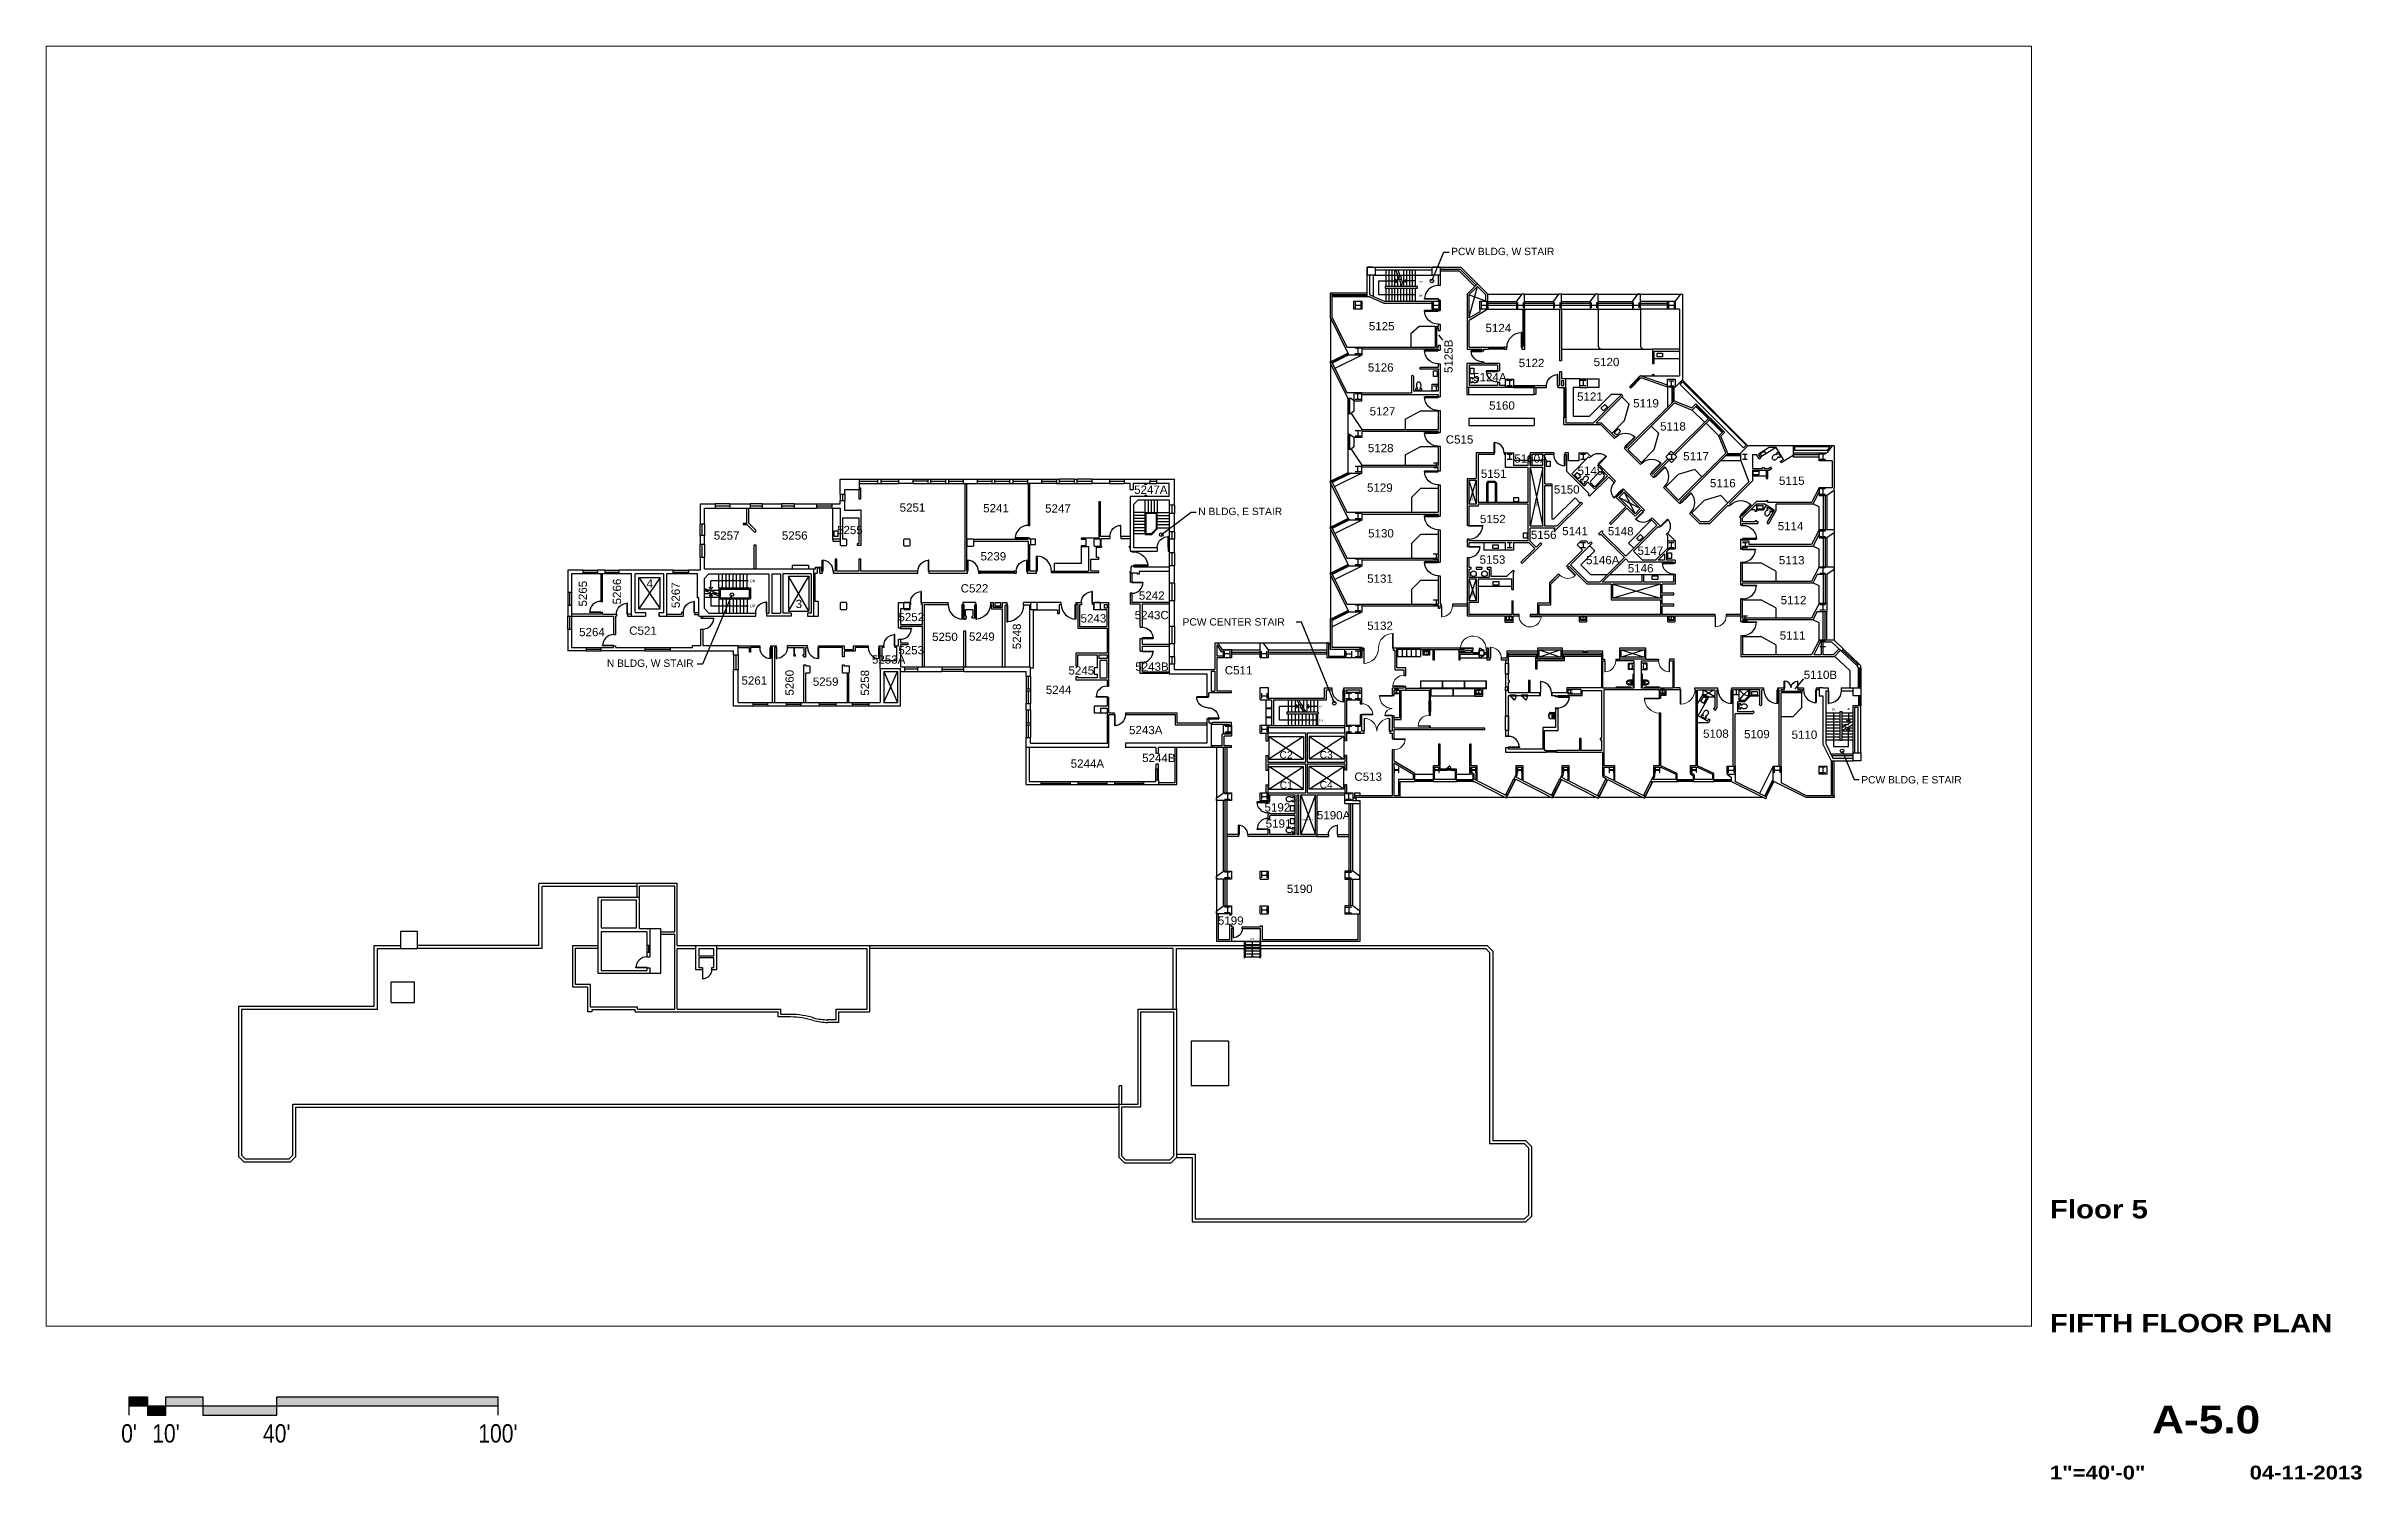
# Paper-space layout '11x17' of a CAD drawing. Extents: x 0.6 to 16.4, y 0.6 to 10.4.
# The model-space entities are those that its viewports show. They can reach past a viewport. Long polylines and large blocks are cut down to what shows.
import ezdxf
from ezdxf.enums import TextEntityAlignment as Align

# ---------------------------------------------------------------- set-up
doc = ezdxf.new("R2010")
doc.units = 0
doc.header["$MEASUREMENT"] = 0
doc.linetypes.add('Dash', pattern=[0.25, 0.125, -0.125])
doc.linetypes.add('HIDDEN2', pattern=[0.1875, 0.125, -0.0625])
doc.layers.get('0').update_dxf_attribs({"linetype": 'CONTINUOUS'})
doc.layers.get('DEFPOINTS').update_dxf_attribs({"color": 31, "linetype": 'CONTINUOUS'})
for name, color, linetype in [('A-ANNO-RNUM', 4, 'CONTINUOUS'), ('A-ANNO-TEXT', 4, 'CONTINUOUS'), ('A-ANNO-TEXT-STAIR', 4, 'CONTINUOUS'), ('A-DOOR', 2, 'CONTINUOUS'), ('A-FLOR-CASE', 3, 'CONTINUOUS'), ('A-FLOR-CASE-UPPR', 3, 'HIDDEN2'), ('A-FLOR-EVTR', 2, 'CONTINUOUS'), ('A-FLOR-PFIX', 2, 'CONTINUOUS'), ('A-FLOR-PLNT', 3, 'CONTINUOUS'), ('A-FLOR-SHFT', 1, 'CONTINUOUS'), ('A-FLOR-STRS', 2, 'CONTINUOUS'), ('A-Flor-Strs-Exst', 33, 'CONTINUOUS'), ('A-GLAZ', 2, 'CONTINUOUS'), ('A-GLAZ-SILL', 1, 'CONTINUOUS'), ('A-ROOF-MED', 3, 'CONTINUOUS'), ('A-ROOF-STAIR', 2, 'CONTINUOUS'), ('A-ROOF-THIN', 1, 'CONTINUOUS'), ('A-WALL-FULL', 6, 'CONTINUOUS'), ('S-COLS', 5, 'CONTINUOUS'), ('T-TTLBLK-2', 1, 'CONTINUOUS')]:
    doc.layers.add(name, color=color, linetype=linetype)
for name, color, linetype, lineweight in [('A-GENM', 1, 'CONTINUOUS', 9), ('A-WALL', 4, 'CONTINUOUS', 35), ('A-WALL-MBNI', 1, 'CONTINUOUS', 9), ('E-A-GLAZ', 2, 'CONTINUOUS', 9), ('E-A-WALL', 4, 'CONTINUOUS', 18)]:
    doc.layers.add(name, color=color, linetype=linetype, lineweight=lineweight)
doc.layers.get('0').freeze()
doc.styles.add('ARIAL', font='arial.ttf')
doc.styles.add('ArialB', font='')
doc.styles.add('ArialN', font='ARIALN.TTF')
doc.styles.get("Standard").update_dxf_attribs({"font": 'SIMPLEX'})
doc.styles.get('ArialB').set_extended_font_data('Arial Black')
doc.dimstyles.new('DIM1-4', dxfattribs={"dimscale": 48, "dimtxt": 0.09375, "dimasz": 0.125, "dimexe": 0.125, "dimexo": 0.09375, "dimgap": 0.046875, "dimtad": 1, "dimdec": 4, "dimzin": 7, "dimdsep": 46, "dimlunit": 4, "dimtxsty": 'Standard', "dimblk": 'TICK', "dimcen": 2.25, "dimdle": 1.5, "dimadec": 0, "dimazin": 0, "dimtfac": 1, "dimtdec": 4, "dimtix": 1, "dimtofl": 0, "dimtmove": 2, "dimatfit": 3, "dimldrblk": 'TICK', "dimfxl": 1, "dimtolj": 1, "dimtzin": 0, "dimarcsym": 0})

psp = doc.layouts.new('11x17')

msp = doc.modelspace()

# ---------------------------------------------------------------- texts
at = {"layer": 'A-ANNO-RNUM', "style": 'ARIAL'}
for s, p in [('5125', (3689.1, 2835.8)), ('5124', (4069.9, 2830)), ('5126', (3686, 2701.1)), ('5122', (4178.3, 2715.8)), ('5120', (4423, 2718.8)), ('5124A', (4029.7, 2669.4)), ('5127', (3691.8, 2557.8)), ('5160', (4081.7, 2576.8)), ('5121', (4368.8, 2605.9)), ('5119', (4551.9, 2584)), ('5118', (4639.8, 2508.6)), ('5128', (3686, 2437.9)), ('C515', (3940.2, 2465.9)), ('5160A', (4164.1, 2403.6)), ('5117', (4715.3, 2411.2)), ('5151', (4054.7, 2354.1)), ('5149', (4370.7, 2363.8)), ('5116', (4802.6, 2323.2)), ('5115', (5027.8, 2331.2)), ('5251', (2157.7, 2243.6)), ('5241', (2430.3, 2241.4)), ('5247', (2632.5, 2240.7)), ('5247A', (2923, 2301.8)), ('5129', (3683.2, 2308.7)), ('5150', (4293.2, 2302.6)), ('5255', (1953.4, 2170.2)), ('5152', (4051.8, 2206.2)), ('5141', (4320.4, 2166.7)), ('5148', (4469.3, 2166.2)), ('5114', (5023.7, 2182.9)), ('5257', (1551.1, 2152.1)), ('5256', (1773.3, 2152.3)), ('5130', (3686.8, 2159.4)), ('5156', (4217.9, 2154.6)), ('5147', (4566, 2102.6)), ('5239', (2421.5, 2084.4)), ('5153', (4050.8, 2073.6)), ('5146A', (4398.1, 2072.1)), ('5146', (4534.3, 2045.2)), ('5113', (5027.5, 2071.6)), ('4', (1331.6, 1995.8)), ('C522', (2356.9, 1979.8)), ('5242', (2938.7, 1956.2)), ('5131', (3683.6, 2011.5)), ('5112', (5033.4, 1941.4)), ('3', (1818.2, 1929)), ('5252', (2153.7, 1886.1)), ('5243', (2748.3, 1881.8)), ('5243C', (2924.9, 1892.5)), ('5264', (1111.5, 1837)), ('C521', (1275, 1841.6)), ('5250', (2263.5, 1821.3)), ('5249', (2384.1, 1822.2)), ('5132', (3683.8, 1857.8)), ('5111', (5030.2, 1825.9)), ('5253A', (2067.3, 1747.2)), ('5253', (2153.5, 1777.8)), ('5245', (2708.7, 1711.5)), ('5243B', (2926.8, 1724.2)), ('C511', (3219, 1712.2)), ('5261', (1641.4, 1678.8)), ('5259', (1874.2, 1675.1)), ('5244', (2634.7, 1648.4)), ('5110B', (5108.6, 1697.3)), ('5243A', (2906.5, 1517.1)), ('5108', (4780, 1505.3)), ('5109', (4913.8, 1503.8)), ('5110', (5069.1, 1502)), ('5244B', (2949.2, 1426)), ('5244A', (2716, 1407.5)), ('C513', (3641.9, 1364.8)), ('5192', (3348.7, 1264.5)), ('5191', (3352.5, 1211.6)), ('5190A', (3519.6, 1238.8)), ('5190', (3421.6, 998.6)), ('5199', (3196.5, 894.9))]:
    msp.add_text(s, height=27, dxfattribs=at).set_placement(p)
for s, p in [('5125B', (3962.7, 2696.5)), ('5265', (1136.9, 1933.8)), ('5266', (1248.5, 1940.9)), ('5267', (1440.2, 1928.9)), ('5248', (2553.7, 1794.3)), ('5260', (1811.8, 1643)), ('5258', (2057.9, 1642.8))]:
    msp.add_text(s, height=27, rotation=90, dxfattribs=at).set_placement(p)
at = {"layer": 'A-ANNO-TEXT', "style": 'ARIAL'}
for s, height, p in [('UP', 6, (3853.7, 2991)), ('DN', 6, (3853.7, 2946)), ('DN', 9, (1668.7, 2013.1)), ('UP', 9, (1668.7, 1931.1)), ('UP', 6, (3527.1, 1604.2)), ('DN', 6, (5200.7, 1595)), ('UP', 6, (5248.7, 1596)), ('DN', 6, (3527.1, 1559.2)), ('SHAFT B', 6, (3471.6, 1234.4))]:
    msp.add_text(s, height=height, dxfattribs=at).set_placement(p)
for s, rotation, p in [('SHAFT 7', 90, (4030.7, 2280)), ('SHAFT 1', 90, (4240.7, 2259)), ('SHAFT 6', 315.06934, (4521.4, 2283.2)), ('SHAFT 3', 90, (4030.7, 1965))]:
    msp.add_text(s, height=6, rotation=rotation, dxfattribs=at).set_placement(p)
at = {"layer": 'A-ANNO-TEXT', "linetype": 'Continuous', "style": 'ARIAL'}
msp.add_text('DN', height=6, dxfattribs=at).set_placement((3303, 846))
at = {"layer": 'A-ANNO-TEXT-STAIR', "style": 'ARIAL'}
for s, p in [('PCW BLDG, W STAIR', (3957.6, 3081.4)), ('N BLDG, E STAIR', (3132.4, 2232.5)), ('PCW CENTER STAIR', (3081.2, 1871.7)), ('N BLDG, W STAIR', (1202.1, 1736.9)), ('C2', (3397.6, 1437.3)), ('C3', (3528.6, 1437.9)), ('C1', (3398.1, 1338.7)), ('C4', (3528.6, 1340)), ('PCW BLDG, E STAIR', (5296.4, 1356.2))]:
    msp.add_text(s, height=24, dxfattribs=at).set_placement(p)

# ---------------------------------------------------------------- blocks, each defined once
blk = doc.blocks.new('sheettext-11x17')
at = {"color": 8, "style": 'ArialB'}
blk.add_attdef('FLOOR', text='', height=0.125, dxfattribs=at).set_placement((0, 2.151), align=Align.TOP_LEFT)
for tag, p, height in [('TITLE_1', (0, 1.464), 0.125), ('TITLE_2', (0, 1.251), 0.125), ('SCALE', (0, 0.25), 0.0938)]:
    blk.add_attdef(tag, p, '', height=height, dxfattribs=at)
blk.add_attdef('DWG#', text='', height=0.188, dxfattribs=at).set_placement((1.062, 0.751), align=Align.TOP_CENTER)
blk.add_attdef('DATE', text='', height=0.0938, dxfattribs=at).set_placement((2.125, 0.25), align=Align.RIGHT)
blk = doc.blocks.new('relative_scale_40')
for points in [[(1.187, 1.063), (1.187, 1.187), (1.312, 1.187), (1.312, 1.063), (1.438, 1.063), (1.438, 1.187), (1.688, 1.187), (1.688, 1.063), (2.191, 1.063), (2.191, 1.187), (3.695, 1.187), (3.695, 1.063)], [(1.187, 1.125), (3.695, 1.125)]]:
    blk.add_lwpolyline(points)
for points in [[(1.187, 1.125), (1.187, 1.187), (1.312, 1.125), (1.312, 1.187)], [(1.312, 1.063), (1.312, 1.125), (1.438, 1.063), (1.438, 1.125)], [(1.438, 1.125), (1.438, 1.187), (1.688, 1.125), (1.688, 1.187)], [(1.688, 1.063), (1.688, 1.125), (2.191, 1.063), (2.191, 1.125)], [(2.191, 1.125), (2.191, 1.187), (3.695, 1.125), (3.695, 1.187)]]:
    blk.add_solid(points)
at = {"style": 'ArialN'}
for s, p in [("0'", (1.187, 0.876)), ("10'", (1.438, 0.876)), ("40'", (2.191, 0.876)), ("100'", (3.695, 0.876))]:
    blk.add_text(s, height=0.125, dxfattribs=at).set_placement(p, align=Align.CENTER)
blk = doc.blocks.new('WC', base_point=(1632, 1959))
at = {"layer": 'A-FLOR-PFIX'}
for p, q in [((1623, 1953), (1623, 1959)), ((1623, 1959), (1641, 1959)), ((1623, 1953), (1627.8, 1953)), ((1627.8, 1953), (1627.8, 1951.1)), ((1636.2, 1953), (1641, 1953)), ((1636.2, 1953), (1636.2, 1951.1)), ((1641, 1959), (1641, 1953))]:
    blk.add_line(p, q, dxfattribs=at)
blk.add_lwpolyline([(1627.8, 1951.1, 0.049345), (1626.7, 1949.9, 0.083339), (1624.9, 1946.3, 0.087478), (1624.5, 1942.5, 0.072039), (1625.1, 1938.3, 0.083339), (1626.7, 1935.1, 0.106661), (1629.3, 1932.7, 0.132138), (1632, 1932, 0.132138), (1634.7, 1932.7, 0.106661), (1637.3, 1935.1, 0.083339), (1638.9, 1938.3, 0.072039), (1639.5, 1942.5, 0.072039), (1638.9, 1946.7, 0.083339), (1637.3, 1949.9, 0.049345), (1636.2, 1951.1, 0.132138)], format="xyb", dxfattribs=at)
blk = doc.blocks.new('SINK', base_point=(1512, 1893))
at = {"layer": 'A-FLOR-PFIX'}
for p, q in [((1503, 1881), (1503, 1893)), ((1503, 1893), (1521, 1893)), ((1521, 1893), (1521, 1881)), ((1521, 1881), (1503, 1881))]:
    blk.add_line(p, q, dxfattribs=at)
blk = doc.blocks.new('*U8')
for p, q in [((0, 0), (0, 0)), ((-36, 0), (-36, 0))]:
    blk.add_line(p, q)
blk.add_lwpolyline([(0, 0), (0, -36), (-1.75, -36), (-1.75, 0)], close=True)
blk.add_arc((0, 0), 36, 180, 270)
blk = doc.blocks.new('*U9')
for p, q in [((0, 0), (0, 0)), ((-30, 0), (-30, 0))]:
    blk.add_line(p, q)
blk.add_lwpolyline([(0, 0), (0, -30), (-1.75, -30), (-1.75, 0)], close=True)
blk.add_arc((0, 0), 30, 180, 270)
blk = doc.blocks.new('TICK')
at = {"linetype": 'Continuous'}
blk.add_line((0.99, 0), (-0.99, 0), dxfattribs=at)
at = {"color": 11}
blk.add_line((-0.22, -0.22), (0.22, 0.22), dxfattribs=at)
blk = doc.blocks.new('*U128')
for p, q in [((0, 0), (0, 0)), ((-40, 0), (-40, 0))]:
    blk.add_line(p, q)
blk.add_lwpolyline([(0, 0), (0, -40), (-1.75, -40), (-1.75, 0)], close=True)
blk.add_arc((0, 0), 40, 180, 270)

# ---------------------------------------------------------------- hatches: boundary and pattern name
at = {"layer": 'S-COLS'}
h = msp.add_hatch(dxfattribs=at)
h.set_pattern_fill('FP_54', color=256, style=0, pattern_type=2)
h.set_pattern_definition([(45, (-11.145, 122.846), (-9.503515, 9.503515), []), (45, (-11.145, 137.246), (-9.503515, 9.503515), [])])
h.paths.add_polyline_path([(4141.3, 1889.8), (4153.5, 1889.8), (4153.5, 1890.7), (4148.6, 1890.7), (4148.1, 1890.8), (4147.8, 1891.1), (4147.6, 1891.6), (4147.6, 1900.7), (4147.8, 1901.1), (4148.1, 1901.5), (4148.6, 1901.6), (4153.5, 1901.6), (4153.5, 1902.5), (4141.3, 1902.5), (4141.3, 1901.6), (4146.2, 1901.6), (4146.6, 1901.5), (4147, 1901.1), (4147.1, 1900.7), (4147.1, 1891.6), (4147, 1891.1), (4146.6, 1890.8), (4146.2, 1890.7), (4141.3, 1890.7)], flags=0)
h = msp.add_hatch(dxfattribs=at)
h.set_pattern_fill('FP_55', color=256, style=0, pattern_type=2)
h.set_pattern_definition([(45, (-10.131, 122.846), (-9.503515, 9.503515), []), (45, (-10.131, 137.246), (-9.503515, 9.503515), [])])
h.paths.add_polyline_path([(4382.3, 1889.8), (4394.5, 1889.8), (4394.5, 1890.7), (4389.6, 1890.7), (4389.1, 1890.8), (4388.8, 1891.1), (4388.7, 1891.6), (4388.7, 1900.7), (4388.8, 1901.1), (4389.1, 1901.5), (4389.6, 1901.6), (4394.5, 1901.6), (4394.5, 1902.5), (4382.3, 1902.5), (4382.3, 1901.6), (4387.2, 1901.6), (4387.7, 1901.5), (4388, 1901.1), (4388.1, 1900.7), (4388.1, 1891.6), (4388, 1891.1), (4387.7, 1890.8), (4387.2, 1890.7), (4382.3, 1890.7)], flags=0)
h = msp.add_hatch(dxfattribs=at)
h.set_pattern_fill('FP_56', color=256, style=0, pattern_type=2)
h.set_pattern_definition([(45, (-10.131, 122.846), (-9.503515, 9.503515), []), (45, (-10.131, 137.246), (-9.503515, 9.503515), [])])
h.paths.add_polyline_path([(4670.3, 1889.8), (4682.5, 1889.8), (4682.5, 1890.7), (4677.6, 1890.7), (4677.1, 1890.8), (4676.8, 1891.1), (4676.7, 1891.6), (4676.7, 1900.7), (4676.8, 1901.1), (4677.1, 1901.5), (4677.6, 1901.6), (4682.5, 1901.6), (4682.5, 1902.5), (4670.3, 1902.5), (4670.3, 1901.6), (4675.2, 1901.6), (4675.7, 1901.5), (4676, 1901.1), (4676.1, 1900.7), (4676.1, 1891.6), (4676, 1891.1), (4675.7, 1890.8), (4675.2, 1890.7), (4670.3, 1890.7)], flags=0)
h = msp.add_hatch(dxfattribs=at)
h.set_pattern_fill('FP_18', color=256, style=0, pattern_type=2)
h.set_pattern_definition([(45, (-10.131, 122.846), (-9.503515, 9.503515), []), (45, (-10.131, 137.246), (-9.503515, 9.503515), [])])
h.paths.add_polyline_path([(4041.8, 1648.8), (4054, 1648.8), (4054, 1649.7), (4049.1, 1649.7), (4048.6, 1649.8), (4048.3, 1650.1), (4048.2, 1650.6), (4048.2, 1659.7), (4048.3, 1660.1), (4048.6, 1660.5), (4049.1, 1660.6), (4054, 1660.6), (4054, 1661.5), (4041.8, 1661.5), (4041.8, 1660.6), (4046.7, 1660.6), (4047.2, 1660.5), (4047.5, 1660.1), (4047.6, 1659.7), (4047.6, 1650.6), (4047.5, 1650.1), (4047.2, 1649.8), (4046.7, 1649.7), (4041.8, 1649.7)], flags=0)
h = msp.add_hatch(dxfattribs=at)
h.set_pattern_fill('FP_58', color=256, style=0, pattern_type=2)
h.set_pattern_definition([(45, (-10.131, 122.846), (-9.503515, 9.503515), []), (45, (-10.131, 137.246), (-9.503515, 9.503515), [])])
h.paths.add_polyline_path([(4354, 1649.8), (4354, 1650.7), (4349.1, 1650.7), (4348.6, 1650.8), (4348.3, 1651.1), (4348.2, 1651.6), (4348.2, 1660.7), (4348.3, 1661.1), (4348.6, 1661.5), (4349.1, 1661.6), (4354, 1661.6), (4354, 1662.5), (4341.8, 1662.5), (4341.8, 1661.6), (4346.7, 1661.6), (4347.2, 1661.5), (4347.5, 1661.1), (4347.6, 1660.5), (4347.6, 1651.6), (4347.5, 1651.1), (4347.2, 1650.8), (4346.7, 1650.7), (4341.8, 1650.7), (4341.8, 1649.8), (4353.4, 1649.8)], flags=0)
h = msp.add_hatch(dxfattribs=at)
h.set_pattern_fill('FP_59', color=256, style=0, pattern_type=2)
h.set_pattern_definition([(45, (-10.131, 122.846), (-9.503515, 9.503515), []), (45, (-10.131, 137.246), (-9.503515, 9.503515), [])])
h.paths.add_polyline_path([(4654, 1649.8), (4654, 1650.7), (4649.1, 1650.7), (4648.6, 1650.8), (4648.3, 1651.1), (4648.2, 1651.6), (4648.2, 1660.7), (4648.3, 1661.1), (4648.6, 1661.5), (4649.1, 1661.6), (4654, 1661.6), (4654, 1662.5), (4641.8, 1662.5), (4641.8, 1661.6), (4646.7, 1661.6), (4647.2, 1661.5), (4647.5, 1661.1), (4647.6, 1660.5), (4647.6, 1651.6), (4647.5, 1651.1), (4647.2, 1650.8), (4646.7, 1650.7), (4641.8, 1650.7), (4641.8, 1649.8)], flags=0)
h = msp.add_hatch(dxfattribs=at)
h.set_pattern_fill('FP_19', color=256, angle=-90, style=0, pattern_type=2)
h.set_pattern_definition([(45, (-10.131, 122.846), (-9.503515, 9.503515), []), (45, (-10.131, 137.246), (-9.503515, 9.503515), [])])
h.paths.add_polyline_path([(3785.7, 1392.4), (3786.8, 1392.4), (3786.8, 1407.9), (3785.7, 1407.9), (3785.7, 1401.7), (3785.5, 1401.1), (3785.1, 1400.6), (3784.4, 1400.5), (3774.4, 1400.5), (3773.7, 1400.6), (3773.3, 1401.1), (3773.1, 1401.7), (3773.1, 1407.9), (3772, 1407.9), (3772, 1392.4), (3773.1, 1392.4), (3773.1, 1398.5), (3773.3, 1399.1), (3773.7, 1399.6), (3774.4, 1399.8), (3784.4, 1399.8), (3785.1, 1399.6), (3785.5, 1399.1), (3785.7, 1398.5)], flags=0)
h = msp.add_hatch(dxfattribs=at)
h.set_pattern_fill('FP_20', color=256, angle=-90, style=0, pattern_type=2)
h.set_pattern_definition([(45, (-10.131, 122.846), (-9.503515, 9.503515), []), (45, (-10.131, 137.246), (-9.503515, 9.503515), [])])
h.paths.add_polyline_path([(3917.7, 1392.4), (3918.8, 1392.4), (3918.8, 1407.9), (3917.7, 1407.9), (3917.7, 1401.7), (3917.5, 1401.1), (3917.1, 1400.6), (3916.4, 1400.5), (3906.4, 1400.5), (3905.7, 1400.6), (3905.3, 1401.1), (3905.1, 1401.7), (3905.1, 1407.9), (3904, 1407.9), (3904, 1392.4), (3905.1, 1392.4), (3905.1, 1398.5), (3905.3, 1399.1), (3905.7, 1399.6), (3906.4, 1399.8), (3916.4, 1399.8), (3917.1, 1399.6), (3917.5, 1399.1), (3917.7, 1398.5)], flags=0)
h = msp.add_hatch(dxfattribs=at)
h.set_pattern_fill('FP_21', color=256, angle=-90, style=0, pattern_type=2)
h.set_pattern_definition([(45, (-10.131, 122.846), (-9.503515, 9.503515), []), (45, (-10.131, 137.246), (-9.503515, 9.503515), [])])
h.paths.add_polyline_path([(4025.1, 1392.4), (4025.1, 1398.5), (4025.3, 1399.1), (4025.7, 1399.6), (4026.4, 1399.8), (4036.4, 1399.8), (4037.1, 1399.6), (4037.5, 1399.1), (4037.7, 1398.5), (4037.7, 1392.4), (4038.8, 1392.4), (4038.8, 1407.9), (4037.7, 1407.9), (4037.7, 1401.7), (4037.5, 1401.1), (4037.1, 1400.6), (4036.4, 1400.5), (4026.4, 1400.5), (4025.7, 1400.6), (4025.3, 1401.1), (4025.1, 1401.7), (4025.1, 1407.9), (4024, 1407.9), (4024, 1392.4)], flags=0)
h = msp.add_hatch(dxfattribs=at)
h.set_pattern_fill('FP_22', color=256, angle=-90, style=0, pattern_type=2)
h.set_pattern_definition([(45, (-10.131, 122.846), (-9.503515, 9.503515), []), (45, (-10.131, 137.246), (-9.503515, 9.503515), [])])
h.paths.add_polyline_path([(4175.1, 1392.4), (4175.1, 1398.5), (4175.3, 1399.1), (4175.7, 1399.6), (4176.4, 1399.8), (4186.4, 1399.8), (4187.1, 1399.6), (4187.5, 1399.1), (4187.7, 1398.5), (4187.7, 1392.4), (4188.8, 1392.4), (4188.8, 1407.9), (4187.7, 1407.9), (4187.7, 1401.7), (4187.5, 1401.1), (4187.1, 1400.6), (4186.4, 1400.5), (4176.4, 1400.5), (4175.7, 1400.6), (4175.3, 1401.1), (4175.1, 1401.7), (4175.1, 1407.9), (4174, 1407.9), (4174, 1392.4)], flags=0)
h = msp.add_hatch(dxfattribs=at)
h.set_pattern_fill('FP_23', color=256, angle=-90, style=0, pattern_type=2)
h.set_pattern_definition([(45, (-10.131, 122.846), (-9.503515, 9.503515), []), (45, (-10.131, 137.246), (-9.503515, 9.503515), [])])
h.paths.add_polyline_path([(4337.7, 1392.4), (4338.8, 1392.4), (4338.8, 1407.9), (4337.7, 1407.9), (4337.7, 1401.7), (4337.5, 1401.1), (4337.1, 1400.6), (4336.4, 1400.5), (4326.4, 1400.5), (4325.7, 1400.6), (4325.3, 1401.1), (4325.1, 1401.7), (4325.1, 1407.9), (4324, 1407.9), (4324, 1392.4), (4325.1, 1392.4), (4325.1, 1398.5), (4325.3, 1399.1), (4325.7, 1399.6), (4326.4, 1399.8), (4336.4, 1399.8), (4337.1, 1399.6), (4337.5, 1399.1), (4337.7, 1398.5)], flags=0)
h = msp.add_hatch(dxfattribs=at)
h.set_pattern_fill('FP_24', color=256, angle=-90, style=0, pattern_type=2)
h.set_pattern_definition([(45, (-10.131, 122.846), (-9.503515, 9.503515), []), (45, (-10.131, 137.246), (-9.503515, 9.503515), [])])
h.paths.add_polyline_path([(4474, 1392.4), (4475.1, 1392.4), (4475.1, 1398.5), (4475.3, 1399.1), (4475.7, 1399.6), (4476.4, 1399.8), (4486.4, 1399.8), (4487.1, 1399.6), (4487.5, 1399.1), (4487.7, 1398.5), (4487.7, 1392.4), (4488.8, 1392.4), (4488.8, 1407.9), (4487.7, 1407.9), (4487.7, 1401.7), (4487.5, 1401.1), (4487.1, 1400.6), (4486.4, 1400.5), (4476.4, 1400.5), (4475.7, 1400.6), (4475.3, 1401.1), (4475.1, 1401.7), (4475.1, 1407.9), (4474, 1407.9)], flags=0)
h = msp.add_hatch(dxfattribs=at)
h.set_pattern_fill('FP_25', color=256, angle=-90, style=0, pattern_type=2)
h.set_pattern_definition([(45, (-10.131, 122.846), (-9.503515, 9.503515), []), (45, (-10.131, 137.246), (-9.503515, 9.503515), [])])
h.paths.add_polyline_path([(4625.1, 1392.4), (4625.1, 1398.5), (4625.3, 1399.2), (4625.7, 1399.6), (4626.4, 1399.8), (4636.4, 1399.8), (4637.1, 1399.6), (4637.5, 1399.2), (4637.7, 1398.5), (4637.7, 1392.4), (4638.8, 1392.4), (4638.8, 1407.9), (4637.7, 1407.9), (4637.7, 1401.8), (4637.5, 1401.1), (4637.1, 1400.6), (4636.4, 1400.5), (4626.4, 1400.5), (4625.7, 1400.6), (4625.3, 1401.1), (4625.1, 1401.8), (4625.1, 1407.9), (4624, 1407.9), (4624, 1392.4)], flags=0)
h = msp.add_hatch(dxfattribs=at)
h.set_pattern_fill('FP_79', color=256, angle=90, style=0, pattern_type=2)
h.set_pattern_definition([(45, (-10.395, 122.971), (-9.503515, 9.503515), []), (45, (-10.395, 137.371), (-9.503515, 9.503515), [])])
h.paths.add_polyline_path([(4758.5, 1392.5), (4758.5, 1408), (4757.4, 1408), (4757.4, 1401.9), (4757.3, 1401.2), (4756.8, 1400.8), (4756.1, 1400.6), (4746.1, 1400.6), (4745.5, 1400.8), (4745, 1401.2), (4744.8, 1401.9), (4744.8, 1408), (4743.7, 1408), (4743.7, 1392.5), (4744.8, 1392.5), (4744.8, 1398.6), (4745, 1399.3), (4745.5, 1399.7), (4746.1, 1399.9), (4756.1, 1399.9), (4756.8, 1399.7), (4757.3, 1399.3), (4757.4, 1398.6), (4757.4, 1392.5)], flags=0)

# ---------------------------------------------------------------- linework, layer by layer
at = {"layer": 'A-ANNO-RNUM'}
for p, q in [((3916.7, 2821.3), (3930.1, 2803.2)), ((5080.2, 1665.3), (5108.6, 1697.3))]:
    msp.add_line(p, q, dxfattribs=at)
at = {"layer": 'A-ANNO-TEXT'}
for p, q in [((3721.7, 2997), (3781.7, 2997)), ((3721.7, 2952), (3721.7, 2997)), ((3841.7, 2952), (3721.7, 2952)), ((3781.7, 2997), (3775.7, 3003)), ((3781.7, 2997), (3775.7, 2991)), ((3805.7, 2997), (3811.7, 3003)), ((3805.7, 2997), (3811.7, 2991)), ((3841.7, 2997), (3805.7, 2997)), ((1541.9, 1990.8), (1535.9, 1996.8)), ((1541.9, 1974.1), (1535.9, 1968.1)), ((1660, 2017.5), (1541.9, 2017.5)), ((1541.9, 1990.8), (1541.9, 2017.5)), ((1541.9, 1990.8), (1547.9, 1996.8)), ((1541.9, 1974.1), (1547.9, 1968.1)), ((1541.9, 1974.1), (1541.9, 1935.5)), ((1660, 1935.5), (1541.9, 1935.5)), ((3397.7, 1608), (3457.7, 1608)), ((3397.7, 1563), (3397.7, 1608)), ((3457.7, 1608), (3451.7, 1614)), ((3457.7, 1608), (3451.7, 1602)), ((3487.7, 1608), (3493.7, 1614)), ((3487.7, 1608), (3493.7, 1602)), ((3487.7, 1608), (3521.5, 1608)), ((3521.5, 1563), (3397.7, 1563)), ((5205.4, 1587), (5205.4, 1476.3)), ((5254.7, 1557), (5248.7, 1563)), ((5254.7, 1536), (5248.7, 1530)), ((5254.7, 1587), (5254.7, 1557)), ((5254.7, 1557), (5260.7, 1563)), ((5254.7, 1536), (5260.7, 1530)), ((5254.7, 1476.3), (5254.7, 1536)), ((5205.4, 1476.3), (5254.7, 1476.3))]:
    msp.add_line(p, q, dxfattribs=at)
at = {"layer": 'A-ANNO-TEXT', "linetype": 'Continuous'}
for p, q in [((3309, 792), (3309, 837)), ((3309, 790.9), (3306, 793.9)), ((3309, 790.9), (3312, 793.9))]:
    msp.add_line(p, q, dxfattribs=at)
at = {"layer": 'A-ANNO-TEXT'}
for centre in [(1660, 2017.5), (1660, 1935.5)]:
    msp.add_circle(centre, 2, dxfattribs=at)
at = {"layer": 'A-DOOR', "lineweight": 18}
for p, q in [((4338.4, 2061.6), (4337.2, 2060.4)), ((4337.2, 2060.4), (4362.7, 2034.9)), ((4338.4, 2061.6), (4363.9, 2036.1)), ((4363.9, 2036.1), (4362.7, 2034.9)), ((3926, 1936), (3926, 1900)), ((3926, 1936), (3927.8, 1936)), ((3926, 1900), (3927.8, 1900)), ((3927.8, 1936), (3927.8, 1900)), ((4215.5, 1902.1), (4251.5, 1902.1)), ((4215.5, 1902.1), (4215.5, 1900.4)), ((4215.5, 1900.4), (4251.5, 1900.4)), ((4251.5, 1902.1), (4251.5, 1900.4)), ((4819.4, 1903.2), (4819.4, 1867.2)), ((4819.4, 1903.2), (4821.1, 1903.2)), ((4821.1, 1903.2), (4821.1, 1867.2)), ((3766.6, 1798), (3766.6, 1846)), ((3768.4, 1846), (3766.6, 1846)), ((3768.4, 1798), (3768.4, 1846)), ((4819.4, 1867.2), (4821.1, 1867.2)), ((3672.4, 1796.2), (3672.4, 1748.2)), ((3672.4, 1796.2), (3674.1, 1796.2)), ((3672.4, 1748.2), (3674.1, 1748.2)), ((3674.1, 1796.2), (3674.1, 1748.2)), ((3768.4, 1798), (3766.6, 1798)), ((4029.8, 1798.6), (3987.8, 1798.6)), ((3987.8, 1796.6), (3987.8, 1798.6)), ((4029.8, 1796.6), (3987.8, 1796.6)), ((4029.8, 1796.6), (4029.8, 1798.6)), ((4085.5, 1801), (4087.3, 1801)), ((4085.5, 1765), (4085.5, 1801)), ((4085.5, 1765), (4087.3, 1765)), ((4087.3, 1765), (4087.3, 1801)), ((4459, 1757), (4459, 1721)), ((4459, 1757), (4460.8, 1757)), ((4460.8, 1757), (4460.8, 1721)), ((4669.1, 1757), (4669.1, 1721)), ((4670.9, 1757), (4669.1, 1757)), ((4670.9, 1757), (4670.9, 1721)), ((3803.4, 1674.9), (3767.4, 1674.9)), ((3767.4, 1673.1), (3767.4, 1674.9)), ((3803.4, 1673.1), (3767.4, 1673.1)), ((3803.4, 1673.1), (3803.4, 1674.9)), ((4459, 1721), (4460.8, 1721)), ((4670.9, 1721), (4669.1, 1721)), ((4705.8, 1662.9), (4705.8, 1614.8)), ((4705.8, 1662.9), (4707.5, 1662.9)), ((4707.5, 1662.9), (4707.5, 1614.8)), ((3723.8, 1643), (3723.8, 1641.2)), ((3765.8, 1643), (3723.8, 1643)), ((3765.8, 1641.2), (3723.8, 1641.2)), ((3765.8, 1643), (3765.8, 1641.2)), ((4247, 1653), (4247, 1642.7)), ((4249, 1653), (4247, 1653)), ((4247, 1642.7), (4249, 1642.7)), ((4249, 1642.7), (4249, 1653)), ((4287, 1653), (4285, 1653)), ((4285, 1653), (4285, 1642.7)), ((4285, 1642.7), (4287, 1642.7)), ((4287, 1642.7), (4287, 1653)), ((4297.5, 1641.2), (4297.5, 1639.2)), ((4297.5, 1639.2), (4307.8, 1639.2)), ((4307.8, 1603.2), (4297.5, 1603.2)), ((4297.5, 1603.2), (4297.5, 1601.2)), ((4307.8, 1639.2), (4307.8, 1641.2)), ((4307.8, 1601.2), (4307.8, 1603.2)), ((4589, 1634.1), (4589, 1632.4)), ((4637, 1634.1), (4589, 1634.1)), ((4637, 1632.4), (4589, 1632.4)), ((4637, 1634.1), (4637, 1632.4)), ((4705.8, 1614.8), (4707.5, 1614.8)), ((3765.8, 1578.7), (3741.8, 1578.7)), ((3741.8, 1577), (3741.8, 1578.7)), ((3765.8, 1577), (3741.8, 1577)), ((3765.8, 1577), (3765.8, 1578.7)), ((3886, 1544.6), (3850, 1544.6)), ((3850, 1542.9), (3850, 1544.6)), ((3886, 1542.9), (3850, 1542.9)), ((3886, 1542.9), (3886, 1544.6)), ((4134.9, 1510), (4134.9, 1512)), ((4134.9, 1512), (4145.1, 1512)), ((4145.1, 1512), (4145.1, 1510)), ((3771.9, 1502), (3807.9, 1502)), ((3771.9, 1502), (3771.9, 1500.2)), ((3771.9, 1500.2), (3807.9, 1500.2)), ((3807.9, 1502), (3807.9, 1500.2)), ((4145.1, 1510), (4134.9, 1510)), ((4134.9, 1474), (4145.1, 1474)), ((4134.9, 1472), (4134.9, 1474)), ((4145.1, 1472), (4134.9, 1472)), ((4145.1, 1474), (4145.1, 1472))]:
    msp.add_line(p, q, dxfattribs=at)
at = {"layer": 'A-DOOR'}
for p, q in [((4249, 1688.9), (4249, 1653)), ((4250.8, 1688.9), (4249, 1688.9)), ((4250.8, 1652.9), (4250.8, 1688.9)), ((4149.1, 1642.4), (4149.1, 1643.9)), ((4170.1, 1643.9), (4149.1, 1643.9)), ((4149.1, 1643.2), (4149.7, 1643.8)), ((4149.1, 1643.2), (4164, 1628.4)), ((4149.1, 1642.4), (4170.1, 1642.4)), ((4164.5, 1628.9), (4149.7, 1643.8)), ((4164, 1628.4), (4164.5, 1628.9)), ((4170.1, 1642.4), (4170.1, 1643.9)), ((4186.7, 1642.4), (4186.7, 1643.9)), ((4207.7, 1643.9), (4186.7, 1643.9)), ((4186.7, 1643.2), (4187.2, 1643.8)), ((4186.7, 1643.2), (4201.5, 1628.4)), ((4186.7, 1642.4), (4207.7, 1642.4)), ((4202.1, 1628.9), (4187.2, 1643.8)), ((4201.5, 1628.4), (4202.1, 1628.9)), ((4207.7, 1642.4), (4207.7, 1643.9)), ((4249, 1652.9), (4250.8, 1652.9)), ((4307.6, 1639.2), (4307.6, 1637.5)), ((4307.6, 1637.5), (4343.6, 1637.5)), ((4343.6, 1639.2), (4307.8, 1639.2)), ((4343.6, 1637.5), (4343.6, 1639.2)), ((4145, 1475.7), (4181, 1475.7)), ((4145, 1474), (4145, 1475.7)), ((4181, 1474), (4145.1, 1474)), ((4181, 1475.7), (4181, 1474)), ((3942.1, 1403.2), (3952.7, 1413.9)), ((3942.1, 1402.6), (3942.1, 1404.1)), ((3957.1, 1404.1), (3942.1, 1404.1)), ((3942.1, 1403.2), (3942.7, 1402.7)), ((3942.1, 1402.6), (3957.1, 1402.6)), ((3953.3, 1413.3), (3942.7, 1402.7)), ((3952.7, 1413.9), (3953.3, 1413.3)), ((3957.1, 1402.6), (3957.1, 1404.1))]:
    msp.add_line(p, q, dxfattribs=at)
at = {"layer": 'A-DOOR', "lineweight": 5}
for p, q in [((3665.8, 1582), (3701.8, 1582)), ((3665.8, 1580.2), (3665.8, 1582)), ((3665.8, 1580.2), (3701.8, 1580.2)), ((3673.5, 1568.7), (3675.2, 1568.7)), ((3673.5, 1526.7), (3673.5, 1568.7)), ((3675.2, 1526.7), (3675.2, 1568.7)), ((3701.8, 1580.2), (3701.8, 1582)), ((3755.7, 1526.7), (3755.7, 1568.7)), ((3757.5, 1526.7), (3755.7, 1526.7)), ((3757.5, 1526.7), (3757.5, 1568.7))]:
    msp.add_line(p, q, dxfattribs=at)
at = {"layer": 'A-DOOR', "color": 8, "lineweight": 18}
msp.add_line((3673.5, 1526.7), (3675.2, 1526.7), dxfattribs=at)
at = {"layer": 'A-DOOR', "lineweight": 5}
for centre, radius, start, end in [((4338.4, 2061.6), 36.1, 225, 312.21884), ((3926, 1936), 36.1, 272.78116, 0), ((4215.5, 1903.2), 36.1, 180, 355.42789), ((4819.4, 1903.2), 36.1, 272.78116, 0), ((3768.4, 1798), 48, 90, 180), ((4029.8, 1795.5), 42.1, 0, 175.76665), ((3672.4, 1796.2), 48, 270, 0), ((4085.5, 1765), 36, 0, 90), ((4459, 1757), 36.1, 272.78116, 0), ((4670.9, 1757), 36.1, 180, 267.21884), ((3803.4, 1673.1), 36.1, 90, 177.21884), ((4705.8, 1662.9), 48.1, 272.08648, 0), ((3665.8, 1580.2), 36.1, 2.78116, 90), ((3765.8, 1643), 42, 180, 270), ((3765.8, 1577), 24, 90, 180), ((4637, 1634.1), 48.1, 182.08648, 270), ((3673.5, 1526.7), 42, 0, 90), ((3757.5, 1526.7), 42, 90, 180), ((3886, 1542.9), 36.1, 90, 177.21884), ((3771.9, 1502), 36, 270, 0)]:
    msp.add_arc(centre, radius, start, end, dxfattribs=at)
at = {"layer": 'A-DOOR'}
for centre, radius, start, end in [((4249, 1652.9), 36, 0, 90), ((4149.4, 1642.4), 0.116, 180, 0), ((4149.1, 1643.2), 21, 315, 0), ((4186.9, 1642.4), 0.116, 180, 0), ((4186.7, 1643.2), 21, 315, 0), ((4307.6, 1639.2), 36, 270, 0), ((4145, 1474), 36, 0, 90), ((3942.4, 1404.1), 0.116, 0, 180), ((3942.1, 1403.2), 15, 0, 45)]:
    msp.add_arc(centre, radius, start, end, dxfattribs=at)
at = {"layer": 'A-FLOR-CASE'}
for p, q in [((4077.5, 2905), (4175.5, 2905)), ((4197.5, 2905), (4291.5, 2905)), ((4317.5, 2905), (4411.5, 2905)), ((4437.5, 2905), (4549.5, 2905)), ((4575.8, 2905.8), (4664.2, 2905.8)), ((3666.5, 2755), (3578.3, 2711)), ((4620.7, 2743.8), (4702.8, 2743.8)), ((4009.4, 2649.3), (4009.4, 2626.6)), ((4015.4, 2626.6), (4015.4, 2649.3)), ((4228.7, 2626.6), (4228.7, 2649.5)), ((4234.3, 2649.5), (4234.3, 2626.6)), ((4377.4, 2676.9), (4331.7, 2676.9)), ((4377.4, 2649.5), (4356.1, 2649.5)), ((4356.1, 2649.5), (4356.1, 2555.2)), ((4401.5, 2677.1), (4440, 2677.1)), ((4440, 2649.5), (4401.5, 2649.5)), ((4440, 2677.1), (4440, 2649.5)), ((4663.5, 2650), (4663.5, 2583.9)), ((3640.5, 2571.5), (3631.7, 2564.5)), ((3640.5, 2606), (3640.5, 2571.5)), ((4009.4, 2626.6), (4015.4, 2626.6)), ((4015.4, 2626.6), (4228.7, 2626.6)), ((4234.3, 2626.6), (4228.7, 2626.6)), ((4480.4, 2625.7), (4409.9, 2555.2)), ((4514.3, 2625.7), (4480.4, 2625.7)), ((4784.8, 2535.5), (4744.9, 2575.4)), ((4015.9, 2548.6), (4228.7, 2548.6)), ((4015.9, 2548.6), (4015.9, 2524.6)), ((4015.9, 2524.6), (4228.7, 2524.6)), ((4228.7, 2548.6), (4228.7, 2524.6)), ((4356.1, 2555.2), (4409.9, 2555.2)), ((4831.4, 2491.4), (4790.3, 2532.5)), ((3640.5, 2455), (3631.7, 2448)), ((3640.5, 2486), (3640.5, 2455)), ((5018.8, 2453), (4967.3, 2421.3)), ((3666.5, 2369.5), (3576.5, 2324.6)), ((4161.5, 2412), (4209.5, 2412)), ((4215.5, 2412), (4257.5, 2412)), ((4903.5, 2410), (4837.4, 2410)), ((4941, 2361), (4986, 2361)), ((4287, 2328), (4287, 2220)), ((4362.1, 2288.9), (4293.2, 2220)), ((4379.1, 2271.9), (4362.1, 2288.9)), ((5158.5, 2259), (5138.7, 2268.9)), ((1939.4, 2153.5), (1939.4, 2255.5)), ((3666.5, 2216), (3576.5, 2171.1)), ((4287, 2220), (4293.2, 2220)), ((4612.3, 2216.7), (4536.8, 2141.2)), ((4954.2, 2250), (4977, 2250)), ((4977, 2250), (4987, 2265.4)), ((5158.5, 2202), (5158.5, 2259)), ((5158.5, 2184), (5158.5, 2233)), ((2749.9, 2129.4), (2749.9, 2074.6)), ((4065, 2142), (4065, 2118)), ((4135.5, 2118), (4065, 2118)), ((4426.9, 2116.1), (4380.9, 2070.1)), ((4409.9, 2133.1), (4426.9, 2116.1)), ((4536.8, 2141.2), (4553.8, 2124.2)), ((5158.5, 2121), (5138.7, 2130.9)), ((5158.5, 2064), (5158.5, 2121)), ((1806.5, 2068.8), (1860.3, 2068.8)), ((1806.5, 2068.8), (1806.5, 2056.5)), ((1860.3, 2068.8), (1860.3, 2057)), ((2749.9, 2074.6), (2661.7, 2074.6)), ((2661.7, 2074.6), (2661.7, 2049.3)), ((3666.5, 2066), (3577.9, 2021.8)), ((4413.9, 2037), (4380.9, 2070.1)), ((4045.7, 2000), (4155.5, 2000)), ((4466.6, 2037), (4413.9, 2037)), ((4581, 2037), (4475.1, 2037)), ((4683.5, 2037), (4587, 2037)), ((5158.5, 2001), (5138.7, 2010.9)), ((5158.5, 1944), (5158.5, 2001)), ((3666.5, 1916), (3569.5, 1867.6)), ((5158.5, 1881), (5138.7, 1890.9)), ((5158.5, 1824), (5158.5, 1881)), ((3797.5, 1793.1), (3782.5, 1793.1)), ((3782.5, 1793.1), (3782.5, 1771.1)), ((3782.5, 1771.1), (3797.5, 1771.1)), ((3784.1, 1771.1), (3784.1, 1771.1)), ((3784.1, 1771.1), (3784.2, 1771.1)), ((3784.2, 1771.1), (3784.1, 1771.1)), ((3784.1, 1771.1), (3784.1, 1771.1)), ((3784.1, 1771.1), (3784.2, 1771.1)), ((3784.2, 1771.1), (3784.1, 1771.1)), ((3784.1, 1771.1), (3784.1, 1771.1)), ((3784.1, 1771.1), (3784.2, 1771.1)), ((3784.2, 1771.1), (3784.1, 1771.1)), ((3785.9, 1771.1), (3784.2, 1771.1)), ((3784.2, 1771.1), (3784.2, 1771.1)), ((3784.2, 1771.1), (3784.2, 1771.1)), ((3784.2, 1771.1), (3784.2, 1771.1)), ((3784.2, 1771.1), (3784.2, 1771.1)), ((3785.9, 1771.1), (3785.9, 1771.1)), ((3785.9, 1771.1), (3785.9, 1771.1)), ((3785.9, 1771.1), (3786, 1771.1)), ((3786, 1771.1), (3785.9, 1771.1)), ((3785.9, 1771.1), (3785.9, 1771.1)), ((3785.9, 1771.1), (3786, 1771.1)), ((3786, 1771.1), (3785.9, 1771.1)), ((3785.9, 1771.1), (3785.9, 1771.1)), ((3785.9, 1771.1), (3786, 1771.1)), ((3786, 1771.1), (3785.9, 1771.1)), ((3786, 1771.1), (3786, 1771.1)), ((3786, 1771.1), (3786, 1771.1)), ((3786, 1771.1), (3786, 1771.1)), ((3812.5, 1793.1), (3797.5, 1793.1)), ((3797.5, 1793.1), (3797.5, 1771.1)), ((3797.5, 1793.1), (3797.5, 1771.1)), ((3797.5, 1771.1), (3812.5, 1771.1)), ((3799.1, 1771.1), (3799.1, 1771.1)), ((3799.1, 1771.1), (3799.2, 1771.1)), ((3799.2, 1771.1), (3799.1, 1771.1)), ((3799.1, 1771.1), (3799.1, 1771.1)), ((3799.1, 1771.1), (3799.2, 1771.1)), ((3799.2, 1771.1), (3799.1, 1771.1)), ((3799.1, 1771.1), (3799.1, 1771.1)), ((3799.1, 1771.1), (3799.2, 1771.1)), ((3799.2, 1771.1), (3799.1, 1771.1)), ((3800.9, 1771.1), (3799.2, 1771.1)), ((3799.2, 1771.1), (3799.2, 1771.1)), ((3799.2, 1771.1), (3799.2, 1771.1)), ((3799.2, 1771.1), (3799.2, 1771.1)), ((3799.2, 1771.1), (3799.2, 1771.1)), ((3800.9, 1771.1), (3800.9, 1771.1)), ((3800.9, 1771.1), (3800.9, 1771.1)), ((3800.9, 1771.1), (3801, 1771.1)), ((3801, 1771.1), (3800.9, 1771.1)), ((3800.9, 1771.1), (3800.9, 1771.1)), ((3800.9, 1771.1), (3801, 1771.1)), ((3801, 1771.1), (3800.9, 1771.1)), ((3800.9, 1771.1), (3800.9, 1771.1)), ((3800.9, 1771.1), (3801, 1771.1)), ((3801, 1771.1), (3800.9, 1771.1)), ((3801, 1771.1), (3801, 1771.1)), ((3801, 1771.1), (3801, 1771.1)), ((3801, 1771.1), (3801, 1771.1)), ((3827.5, 1793.1), (3812.5, 1793.1)), ((3812.5, 1793.1), (3812.5, 1771.1)), ((3812.5, 1793.1), (3812.5, 1771.1)), ((3812.5, 1771.1), (3827.5, 1771.1)), ((3814.1, 1771.1), (3814.1, 1771.1)), ((3814.1, 1771.1), (3814.2, 1771.1)), ((3814.2, 1771.1), (3814.1, 1771.1)), ((3814.1, 1771.1), (3814.1, 1771.1)), ((3814.1, 1771.1), (3814.2, 1771.1)), ((3814.2, 1771.1), (3814.1, 1771.1)), ((3814.1, 1771.1), (3814.1, 1771.1)), ((3814.1, 1771.1), (3814.2, 1771.1)), ((3814.2, 1771.1), (3814.1, 1771.1)), ((3815.9, 1771.1), (3814.2, 1771.1)), ((3814.2, 1771.1), (3814.2, 1771.1)), ((3814.2, 1771.1), (3814.2, 1771.1)), ((3814.2, 1771.1), (3814.2, 1771.1)), ((3814.2, 1771.1), (3814.2, 1771.1)), ((3815.9, 1771.1), (3815.9, 1771.1)), ((3815.9, 1771.1), (3815.9, 1771.1)), ((3815.9, 1771.1), (3816, 1771.1)), ((3816, 1771.1), (3815.9, 1771.1)), ((3815.9, 1771.1), (3815.9, 1771.1)), ((3815.9, 1771.1), (3816, 1771.1)), ((3816, 1771.1), (3815.9, 1771.1)), ((3815.9, 1771.1), (3815.9, 1771.1)), ((3815.9, 1771.1), (3816, 1771.1)), ((3816, 1771.1), (3815.9, 1771.1)), ((3816, 1771.1), (3816, 1771.1)), ((3816, 1771.1), (3816, 1771.1)), ((3816, 1771.1), (3816, 1771.1)), ((3842.5, 1793.1), (3827.5, 1793.1)), ((3827.5, 1793.1), (3827.5, 1771.1)), ((3827.5, 1793.1), (3827.5, 1771.1)), ((3827.5, 1771.1), (3842.5, 1771.1)), ((3829.1, 1771.1), (3829.1, 1771.1)), ((3829.1, 1771.1), (3829.2, 1771.1)), ((3829.2, 1771.1), (3829.1, 1771.1)), ((3829.1, 1771.1), (3829.1, 1771.1)), ((3829.1, 1771.1), (3829.2, 1771.1)), ((3829.2, 1771.1), (3829.1, 1771.1)), ((3829.1, 1771.1), (3829.1, 1771.1)), ((3829.1, 1771.1), (3829.2, 1771.1)), ((3829.2, 1771.1), (3829.1, 1771.1)), ((3830.9, 1771.1), (3829.2, 1771.1)), ((3829.2, 1771.1), (3829.2, 1771.1)), ((3829.2, 1771.1), (3829.2, 1771.1)), ((3829.2, 1771.1), (3829.2, 1771.1)), ((3829.2, 1771.1), (3829.2, 1771.1)), ((3830.9, 1771.1), (3830.9, 1771.1)), ((3830.9, 1771.1), (3830.9, 1771.1)), ((3830.9, 1771.1), (3831, 1771.1)), ((3831, 1771.1), (3830.9, 1771.1)), ((3830.9, 1771.1), (3830.9, 1771.1)), ((3830.9, 1771.1), (3831, 1771.1)), ((3831, 1771.1), (3830.9, 1771.1)), ((3830.9, 1771.1), (3830.9, 1771.1)), ((3830.9, 1771.1), (3831, 1771.1)), ((3831, 1771.1), (3830.9, 1771.1)), ((3831, 1771.1), (3831, 1771.1)), ((3831, 1771.1), (3831, 1771.1)), ((3831, 1771.1), (3831, 1771.1)), ((3857.5, 1793.1), (3842.5, 1793.1)), ((3842.5, 1793.1), (3842.5, 1771.1)), ((3842.5, 1793.1), (3842.5, 1771.1)), ((3842.5, 1771.1), (3857.5, 1771.1)), ((3844.1, 1771.1), (3844.1, 1771.1)), ((3844.1, 1771.1), (3844.2, 1771.1)), ((3844.2, 1771.1), (3844.1, 1771.1)), ((3844.1, 1771.1), (3844.1, 1771.1)), ((3844.1, 1771.1), (3844.2, 1771.1)), ((3844.2, 1771.1), (3844.1, 1771.1)), ((3844.1, 1771.1), (3844.1, 1771.1)), ((3844.1, 1771.1), (3844.2, 1771.1)), ((3844.2, 1771.1), (3844.1, 1771.1)), ((3845.9, 1771.1), (3844.2, 1771.1)), ((3844.2, 1771.1), (3844.2, 1771.1)), ((3844.2, 1771.1), (3844.2, 1771.1)), ((3844.2, 1771.1), (3844.2, 1771.1)), ((3844.2, 1771.1), (3844.2, 1771.1)), ((3845.9, 1771.1), (3845.9, 1771.1)), ((3845.9, 1771.1), (3845.9, 1771.1)), ((3845.9, 1771.1), (3846, 1771.1)), ((3846, 1771.1), (3845.9, 1771.1)), ((3845.9, 1771.1), (3845.9, 1771.1)), ((3845.9, 1771.1), (3846, 1771.1)), ((3846, 1771.1), (3845.9, 1771.1)), ((3845.9, 1771.1), (3845.9, 1771.1)), ((3845.9, 1771.1), (3846, 1771.1)), ((3846, 1771.1), (3845.9, 1771.1)), ((3846, 1771.1), (3846, 1771.1)), ((3846, 1771.1), (3846, 1771.1)), ((3846, 1771.1), (3846, 1771.1)), ((3857.5, 1793.1), (3857.5, 1771.1)), ((4048.8, 1777.4), (3987.3, 1777.4)), ((3987.3, 1766.1), (4074.6, 1766.1)), ((4074.6, 1777.4), (4065.3, 1777.4)), ((5259.5, 1724.6), (5209.6, 1772.2)), ((3857.5, 1691.4), (3859, 1691.4)), ((3857.5, 1691.4), (3857.5, 1667.4)), ((4073, 1667.4), (3857.5, 1667.4)), ((3857.5, 1667.4), (3857.5, 1665.9)), ((3859, 1667.4), (3857.5, 1667.4)), ((3859, 1667.4), (3859, 1691.4)), ((3929.6, 1690.4), (3859, 1690.4)), ((3890.9, 1665.9), (4034.9, 1665.9)), ((3891, 1665.9), (3892.5, 1665.9)), ((3891, 1665.9), (3891, 1641.9)), ((3892.5, 1641.9), (3892.5, 1665.9)), ((4001.8, 1690.4), (3929.6, 1690.4)), ((3929.6, 1690.4), (3929.6, 1667.4)), ((3929.6, 1667.4), (3929.6, 1690.4)), ((3964.6, 1665.9), (3964.6, 1642.6)), ((3964.6, 1642.6), (3964.6, 1665.9)), ((4071.5, 1690.4), (4001.8, 1690.4)), ((4001.8, 1690.4), (4001.8, 1667.4)), ((4001.8, 1667.4), (4001.8, 1690.4)), ((4033.5, 1665.9), (4034.9, 1665.9)), ((4033.5, 1665.9), (4033.5, 1641.9)), ((4060.9, 1665.9), (4073, 1665.9)), ((4071.5, 1691.4), (4073, 1691.4)), ((4071.5, 1691.4), (4071.5, 1667.4)), ((4073, 1667.4), (4071.5, 1667.4)), ((4073, 1667.4), (4073, 1691.4)), ((4073, 1665.9), (4073, 1667.4)), ((5259.5, 1724.6), (5259.5, 1668)), ((3352.7, 1629), (3352.7, 1546)), ((3352.7, 1603.3), (3371.5, 1603.3)), ((3352.7, 1601.3), (3371.5, 1601.3)), ((3892.5, 1641.9), (3891, 1641.9)), ((3892.5, 1642.6), (3964.6, 1642.6)), ((3964.6, 1642.6), (4033.5, 1642.6)), ((4034.9, 1641.9), (4033.5, 1641.9)), ((4965.5, 1641), (4933.7, 1641)), ((3352.7, 1573.7), (3371.5, 1573.7)), ((3352.7, 1571.7), (3371.5, 1571.7)), ((3898.8, 1385.4), (3838.8, 1385.4)), ((4016.2, 1385.4), (3975.5, 1385.4)), ((4019.6, 1390.3), (4016.2, 1385.4)), ((5008.5, 1413), (4963.8, 1323.4))]:
    msp.add_line(p, q, dxfattribs=at)
at = {"layer": 'A-FLOR-CASE-UPPR'}
for p, q in [((4437.5, 2905), (4437.5, 2786.3)), ((4575.5, 2905), (4575.5, 2786.3)), ((4317.5, 2774.3), (4614.6, 2774.3))]:
    msp.add_line(p, q, dxfattribs=at)
for centre in [(4449.5, 2786.3), (4587.5, 2786.3)]:
    msp.add_arc(centre, 12, 180, 270, dxfattribs=at)
at = {"layer": 'A-FLOR-EVTR'}
for p, q in [((1306.8, 1926.3), (1306.8, 2028.3)), ((1306.8, 2028.3), (1375.8, 2028.3)), ((1306.8, 2028.3), (1375.8, 1926.3)), ((1375.8, 2028.3), (1306.8, 1926.3)), ((1375.8, 1926.3), (1375.8, 2028.3)), ((1795.4, 2033), (1861.4, 2033)), ((1795.4, 2033), (1795.4, 1919)), ((1861.4, 1919), (1795.4, 2033)), ((1795.4, 1919), (1861.4, 2033)), ((1861.4, 2033), (1861.4, 1919)), ((1306.8, 1926.3), (1375.8, 1926.3)), ((1795.4, 1919), (1861.4, 1919)), ((3362.5, 1509), (3476, 1509)), ((3362.5, 1509), (3362.5, 1435.1)), ((3362.5, 1509), (3476, 1435.1)), ((3476, 1509), (3362.5, 1435.1)), ((3476, 1509), (3476, 1435.1)), ((3494, 1509), (3607.5, 1435.1)), ((3607.5, 1509), (3494, 1435.1)), ((3607.5, 1509), (3494, 1509)), ((3494, 1509), (3494, 1435.1)), ((3607.5, 1509), (3607.5, 1435.1)), ((3362.5, 1435.1), (3476, 1435.1)), ((3476, 1337.3), (3362.5, 1411.1)), ((3362.5, 1337.3), (3476, 1411.1)), ((3362.5, 1337.3), (3362.5, 1411.1)), ((3362.5, 1411.1), (3476, 1411.1)), ((3476, 1337.3), (3476, 1411.1)), ((3607.5, 1435.1), (3494, 1435.1)), ((3494, 1337.3), (3494, 1411.1)), ((3607.5, 1411.1), (3494, 1411.1)), ((3607.5, 1337.3), (3494, 1411.1)), ((3494, 1337.3), (3607.5, 1411.1)), ((3607.5, 1337.3), (3607.5, 1411.1)), ((3362.5, 1337.3), (3476, 1337.3)), ((3607.5, 1337.3), (3494, 1337.3))]:
    msp.add_line(p, q, dxfattribs=at)
at = {"layer": 'A-FLOR-PFIX'}
for p, q in [((4630.1, 2748.9), (4630.1, 2760.9)), ((4630.1, 2760.9), (4648.1, 2760.9)), ((4648.1, 2748.9), (4630.1, 2748.9)), ((4648.1, 2760.9), (4648.1, 2748.9)), ((3847.8, 2646), (3843, 2646)), ((3843, 2640), (3843, 2646)), ((3847.8, 2646), (3847.8, 2647.9)), ((3856.2, 2646), (3856.2, 2647.9)), ((3861, 2646), (3856.2, 2646)), ((3861, 2646), (3861, 2640)), ((3900, 2703), (3912, 2703)), ((3900, 2685), (3900, 2703)), ((3912, 2685), (3900, 2685)), ((3912, 2703), (3912, 2685)), ((4020, 2712), (4032, 2712)), ((4020, 2694), (4020, 2712)), ((4032, 2694), (4020, 2694)), ((4020, 2682), (4026, 2682)), ((4020, 2664), (4020, 2682)), ((4026, 2664), (4020, 2664)), ((4026, 2677.2), (4026, 2682)), ((4026, 2677.2), (4027.9, 2677.2)), ((4026, 2668.8), (4027.9, 2668.8)), ((4026, 2664), (4026, 2668.8)), ((4032, 2712), (4032, 2694)), ((3861, 2640), (3843, 2640)), ((4446.9, 2581.5), (4459.8, 2594.1)), ((4455.3, 2572.9), (4446.9, 2581.5)), ((4468.1, 2585.5), (4455.3, 2572.9)), ((4459.8, 2594.1), (4468.1, 2585.5)), ((4489.7, 2501.4), (4502.5, 2514.1)), ((4498.2, 2492.9), (4489.7, 2501.4)), ((4510.9, 2505.6), (4498.2, 2492.9)), ((4502.5, 2514.1), (4510.9, 2505.6)), ((4966.7, 2433.9), (4979.9, 2441.7)), ((4971.9, 2425.1), (4966.7, 2433.9)), ((4985.1, 2432.9), (4971.9, 2425.1)), ((4979.9, 2441.7), (4985.1, 2432.9)), ((5019.4, 2434.6), (5024.5, 2437.8)), ((5019.4, 2434.6), (5021.9, 2430.6)), ((5021.9, 2430.6), (5020.3, 2429.6)), ((5024.5, 2437.8), (5034, 2422.6)), ((5026.4, 2423.4), (5024.8, 2422.4)), ((5026.4, 2423.4), (5028.9, 2419.4)), ((5034, 2422.6), (5028.9, 2419.4)), ((4269, 2409), (4281, 2409)), ((4269, 2391), (4269, 2409)), ((4281, 2391), (4269, 2391)), ((4281, 2409), (4281, 2391)), ((4360.6, 2363.6), (4369.4, 2371.8)), ((4372.8, 2350.4), (4360.6, 2363.6)), ((4369.4, 2371.8), (4381.6, 2358.6)), ((4381.6, 2358.6), (4372.8, 2350.4)), ((4378.5, 2345.6), (4382.8, 2349.7)), ((4390.8, 2332.5), (4378.5, 2345.6)), ((4386.1, 2346.2), (4382.8, 2349.7)), ((4386.1, 2346.2), (4387.5, 2347.5)), ((4439.1, 2370.1), (4413.6, 2344.7)), ((4455.3, 2353.9), (4429.9, 2328.4)), ((4453.2, 2370.1), (4455.3, 2368)), ((4944, 2364), (4944, 2376)), ((4944, 2376), (4962, 2376)), ((4962, 2364), (4944, 2364)), ((4962, 2376), (4962, 2364)), ((4073.5, 2334.5), (4073.5, 2274)), ((4077.5, 2334.5), (4077.5, 2274)), ((4098.5, 2342.5), (4081.5, 2342.5)), ((4098.5, 2338.5), (4081.5, 2338.5)), ((4102.5, 2274), (4102.5, 2334.5)), ((4106.5, 2274), (4106.5, 2334.5)), ((4161, 2289), (4161, 2277)), ((4179, 2289), (4161, 2289)), ((4161, 2277), (4179, 2277)), ((4179, 2277), (4179, 2289)), ((4395.2, 2336.6), (4390.8, 2332.5)), ((4391.9, 2340.1), (4393.3, 2341.3)), ((4395.2, 2336.6), (4391.9, 2340.1)), ((4413.6, 2336.2), (4421.4, 2328.4)), ((4957, 2252), (4957, 2264)), ((4957, 2264), (4975, 2264)), ((4975, 2252), (4957, 2252)), ((4975, 2264), (4975, 2252)), ((4988.5, 2253.4), (4991.7, 2258.4)), ((4988.5, 2253.4), (4992.4, 2250.8)), ((4992.4, 2250.8), (4991.4, 2249.2)), ((4991.7, 2258.4), (5006.8, 2248.5)), ((4999.5, 2246.1), (4998.5, 2244.6)), ((4999.5, 2246.1), (5003.5, 2243.5)), ((5006.8, 2248.5), (5003.5, 2243.5)), ((1944, 2181), (1956, 2181)), ((1944, 2163), (1944, 2181)), ((1956, 2163), (1944, 2163)), ((1956, 2181), (1956, 2163)), ((4093.5, 2123.5), (4093.5, 2135.5)), ((4093.5, 2135.5), (4111.5, 2135.5)), ((4111.5, 2123.5), (4093.5, 2123.5)), ((4111.5, 2135.5), (4111.5, 2123.5)), ((4194, 2175), (4206, 2175)), ((4194, 2157), (4194, 2175)), ((4206, 2157), (4194, 2157)), ((4206, 2175), (4206, 2157)), ((4563.4, 2156.7), (4576.2, 2169.4)), ((4571.9, 2148.2), (4563.4, 2156.7)), ((4584.6, 2160.9), (4571.9, 2148.2)), ((4576.2, 2169.4), (4584.6, 2160.9)), ((4665, 2109), (4677, 2109)), ((4665, 2091), (4665, 2109)), ((4677, 2091), (4665, 2091)), ((4677, 2109), (4677, 2091)), ((4095, 2004), (4095, 2016)), ((4095, 2016), (4113, 2016)), ((4113, 2004), (4095, 2004)), ((4113, 2016), (4113, 2004)), ((4614, 2022), (4614, 2034)), ((4614, 2034), (4632, 2034)), ((4632, 2022), (4614, 2022)), ((4632, 2034), (4632, 2022)), ((2469, 1935), (2469, 1947)), ((2469, 1947), (2487, 1947)), ((2487, 1935), (2469, 1935)), ((2487, 1947), (2487, 1935)), ((3866.1, 1775.1), (3866.1, 1793.1)), ((3887, 1775.1), (3866.1, 1775.1)), ((3870.1, 1792.3), (3882.9, 1792.3)), ((3887, 1793.1), (3887, 1775.1)), ((4536.8, 1728.1), (4536.8, 1748.9)), ((4536.8, 1748.9), (4554.5, 1748.9)), ((4597.8, 1748.9), (4579.5, 1748.9)), ((4597.8, 1728.1), (4597.8, 1748.9)), ((4494.9, 1668.2), (4494.9, 1668.7)), ((4494.9, 1668.7), (4498.1, 1668.7)), ((4498.1, 1668.2), (4494.9, 1668.2)), ((4498.1, 1668.7), (4498.1, 1668.2)), ((4542.9, 1671), (4498.2, 1671)), ((4498.2, 1669.7), (4542.9, 1669.7)), ((4554.5, 1728.1), (4536.8, 1728.1)), ((4542.6, 1685.2), (4542.6, 1686.3)), ((4542.9, 1668.2), (4542.9, 1668.7)), ((4542.9, 1668.7), (4546.1, 1668.7)), ((4546.1, 1668.2), (4542.9, 1668.2)), ((4544.9, 1686.6), (4544.9, 1684.9)), ((4546.1, 1668.7), (4546.1, 1668.2)), ((4548.8, 1688.9), (4548.4, 1688.9)), ((4548.4, 1688.9), (4548.4, 1682.6)), ((4548.4, 1682.6), (4548.8, 1682.6)), ((4549.6, 1693.4), (4551.9, 1693.6)), ((4549.6, 1693.4), (4551.9, 1693.6)), ((4551.9, 1677.9), (4549.6, 1678.1)), ((4551.9, 1677.9), (4549.6, 1678.1)), ((4551, 1691.6), (4550.7, 1691.6)), ((4550.7, 1691.6), (4550.7, 1687.6)), ((4550.7, 1687.6), (4551.6, 1687.6)), ((4550.9, 1681.6), (4550.8, 1681.6)), ((4550.8, 1681.6), (4550.8, 1681.3)), ((4550.8, 1681.3), (4550.8, 1681.3)), ((4550.8, 1681.3), (4550.8, 1681.2)), ((4550.8, 1680.8), (4550.8, 1680.7)), ((4550.8, 1680.7), (4550.8, 1680.7)), ((4550.8, 1680.7), (4550.8, 1680.4)), ((4550.8, 1680.4), (4550.9, 1680.4)), ((4551.2, 1681.6), (4550.9, 1681.6)), ((4550.9, 1680.4), (4551.2, 1680.4)), ((4551.8, 1692.3), (4551, 1692.3)), ((4551, 1692.3), (4551, 1691.6)), ((4551.3, 1681.8), (4551.2, 1681.8)), ((4551.2, 1681.8), (4551.2, 1681.7)), ((4551.2, 1681.7), (4551.2, 1681.7)), ((4551.2, 1681.7), (4551.2, 1681.6)), ((4551.2, 1680.4), (4551.2, 1680.3)), ((4551.2, 1680.3), (4551.2, 1680.3)), ((4551.2, 1680.3), (4551.2, 1680.2)), ((4551.2, 1680.2), (4551.3, 1680.2)), ((4551.3, 1681.8), (4551.3, 1681.8)), ((4551.3, 1680.2), (4551.3, 1680.2)), ((4551.6, 1687.5), (4551.4, 1687.5)), ((4551.4, 1687.5), (4551.4, 1687.3)), ((4551.4, 1684.1), (4551.4, 1683.9)), ((4551.4, 1683.9), (4551.5, 1683.7)), ((4551.6, 1683.2), (4551.4, 1683.2)), ((4551.4, 1683.2), (4551.4, 1683.1)), ((4551.4, 1683.1), (4551.4, 1682.6)), ((4551.4, 1682.6), (4551.4, 1682.6)), ((4551.4, 1682.6), (4551.5, 1682.6)), ((4551.5, 1683.7), (4551.6, 1683.7)), ((4551.5, 1682.6), (4551.5, 1682.5)), ((4551.5, 1682.5), (4551.5, 1682.1)), ((4551.5, 1682.1), (4551.5, 1682)), ((4551.5, 1682), (4551.5, 1681.9)), ((4551.6, 1687.6), (4551.6, 1687.6)), ((4551.6, 1687.6), (4551.6, 1687.5)), ((4551.6, 1683.7), (4551.6, 1683.2)), ((4551.8, 1691.6), (4551.8, 1692.3)), ((4551.9, 1691.6), (4551.8, 1691.6)), ((4551.9, 1673.4), (4551.9, 1712)), ((4553.1, 1712.1), (4553.1, 1673.4)), ((4553.1, 1693.6), (4554.5, 1693.6)), ((4553.1, 1693.6), (4554.5, 1693.6)), ((4554.3, 1691.6), (4553.1, 1691.6)), ((4554.5, 1677.9), (4553.1, 1677.9)), ((4554.5, 1677.9), (4553.1, 1677.9)), ((4553.8, 1681.8), (4553.2, 1681.8)), ((4553.2, 1680.2), (4553.8, 1680.2)), ((4553.9, 1681.7), (4553.8, 1681.8)), ((4553.8, 1680.2), (4553.9, 1680.3)), ((4554.1, 1681.7), (4553.9, 1681.7)), ((4553.9, 1681.7), (4553.9, 1681.7)), ((4553.9, 1680.3), (4553.9, 1680.3)), ((4553.9, 1680.3), (4554.1, 1680.3)), ((4554, 1686.5), (4554.3, 1686.5)), ((4554.1, 1681.8), (4554.1, 1681.7)), ((4554.1, 1680.3), (4554.1, 1680.2)), ((4554.5, 1715.4), (4554.2, 1715.4)), ((4554.2, 1715.4), (4554.2, 1712.1)), ((4554.2, 1712.1), (4554.5, 1712.1)), ((4554.5, 1673.4), (4554.2, 1673.4)), ((4554.2, 1673.4), (4554.2, 1670.1)), ((4554.2, 1670.1), (4554.5, 1670.1)), ((4554.3, 1686.5), (4554.3, 1691.6)), ((4579.5, 1728.1), (4597.8, 1728.1)), ((4579.5, 1715.4), (4580, 1715.4)), ((4580, 1712.1), (4579.5, 1712.1)), ((4579.5, 1693.6), (4581, 1693.6)), ((4579.5, 1693.6), (4581, 1693.6)), ((4581, 1677.9), (4579.5, 1677.9)), ((4581, 1677.9), (4579.5, 1677.9)), ((4579.5, 1673.4), (4580, 1673.4)), ((4580, 1670.1), (4579.5, 1670.1)), ((4580.1, 1685), (4579.7, 1685)), ((4579.7, 1685), (4579.7, 1679.9)), ((4579.7, 1679.9), (4581, 1679.9)), ((4580, 1715.4), (4580, 1712.1)), ((4580, 1691.2), (4580, 1691.3)), ((4580.1, 1691.2), (4580, 1691.2)), ((4580, 1689.7), (4580, 1689.8)), ((4580, 1689.8), (4580.1, 1689.8)), ((4580, 1673.4), (4580, 1670.1)), ((4580.2, 1691.3), (4580.1, 1691.2)), ((4580.1, 1691.2), (4580.1, 1691.2)), ((4580.1, 1689.8), (4580.1, 1689.8)), ((4580.1, 1689.8), (4580.2, 1689.7)), ((4580.9, 1691.3), (4580.2, 1691.3)), ((4580.2, 1689.7), (4580.9, 1689.7)), ((4581, 1688.9), (4580.9, 1688.9)), ((4580.9, 1688.9), (4580.9, 1688.9)), ((4580.9, 1688.9), (4580.9, 1688.4)), ((4580.9, 1688.4), (4580.9, 1688.3)), ((4580.9, 1688.3), (4581, 1688.3)), ((4581, 1687.7), (4580.9, 1687.6)), ((4580.9, 1687.6), (4580.9, 1687.4)), ((4581, 1712.1), (4581, 1673.4)), ((4581, 1689.6), (4581, 1689.5)), ((4581, 1689.5), (4581, 1689.4)), ((4581, 1689.4), (4581, 1689)), ((4581, 1689), (4581, 1688.9)), ((4582.3, 1673.4), (4582.3, 1712)), ((4582.3, 1693.5), (4584.4, 1693.4)), ((4582.3, 1693.5), (4584.4, 1693.4)), ((4582.3, 1679.2), (4583, 1679.2)), ((4584.4, 1678.1), (4582.3, 1678)), ((4584.4, 1678.1), (4582.3, 1678)), ((4582.4, 1687.7), (4582.4, 1688.3)), ((4582.4, 1688.3), (4582.6, 1688.3)), ((4582.5, 1687.7), (4582.4, 1687.7)), ((4582.4, 1683.9), (4582.4, 1684)), ((4582.4, 1684), (4582.6, 1684)), ((4583.3, 1683.9), (4582.4, 1683.9)), ((4582.4, 1683.9), (4582.4, 1683.9)), ((4582.5, 1689.4), (4582.6, 1689.5)), ((4582.5, 1689), (4582.5, 1689.4)), ((4582.6, 1688.9), (4582.5, 1689)), ((4582.6, 1687.6), (4582.5, 1687.7)), ((4582.6, 1689.5), (4582.6, 1689.6)), ((4582.6, 1688.4), (4582.6, 1688.9)), ((4582.6, 1688.9), (4582.6, 1688.9)), ((4582.6, 1688.9), (4582.6, 1688.9)), ((4582.6, 1688.3), (4582.6, 1688.4)), ((4582.6, 1687.4), (4582.6, 1687.6)), ((4582.6, 1684), (4582.6, 1684.2)), ((4582.8, 1691.3), (4582.7, 1691.3)), ((4582.7, 1691.3), (4582.7, 1691.3)), ((4582.7, 1689.7), (4582.7, 1689.7)), ((4582.7, 1689.7), (4582.8, 1689.7)), ((4582.8, 1691.2), (4582.8, 1691.3)), ((4582.9, 1691.2), (4582.8, 1691.2)), ((4582.8, 1689.7), (4582.8, 1689.8)), ((4582.8, 1689.8), (4582.9, 1689.8)), ((4582.9, 1691.1), (4582.9, 1691.2)), ((4583.2, 1691.1), (4582.9, 1691.1)), ((4582.9, 1689.8), (4582.9, 1689.9)), ((4582.9, 1689.9), (4583.2, 1689.9)), ((4583, 1679.9), (4583.3, 1679.9)), ((4583, 1679.2), (4583, 1679.9)), ((4583.2, 1690.8), (4583.2, 1691.1)), ((4583.2, 1691.1), (4583.2, 1691.1)), ((4583.2, 1690.8), (4583.2, 1690.8)), ((4583.2, 1689.9), (4583.2, 1690.2)), ((4583.2, 1690.2), (4583.2, 1690.2)), ((4583.2, 1689.9), (4583.2, 1689.9)), ((4583.3, 1690.7), (4583.3, 1690.8)), ((4583.3, 1690.2), (4583.3, 1690.3)), ((4583.3, 1679.9), (4583.3, 1683.9)), ((4585.6, 1688.9), (4585.2, 1688.9)), ((4585.2, 1682.6), (4585.6, 1682.6)), ((4585.6, 1682.6), (4585.6, 1688.9)), ((4587.9, 1668.2), (4587.9, 1668.7)), ((4587.9, 1668.7), (4591.1, 1668.7)), ((4591.1, 1668.2), (4587.9, 1668.2)), ((4589.1, 1684.9), (4589.1, 1686.6)), ((4591.1, 1668.7), (4591.1, 1668.2)), ((4635.9, 1671), (4591.2, 1671)), ((4591.2, 1669.7), (4635.9, 1669.7)), ((4591.5, 1686.3), (4591.5, 1685.2)), ((4635.9, 1668.2), (4635.9, 1668.7)), ((4635.9, 1668.7), (4639.1, 1668.7)), ((4639.1, 1668.2), (4635.9, 1668.2)), ((4639.1, 1668.7), (4639.1, 1668.2)), ((4279.5, 1585.4), (4279.5, 1587.7)), ((4279.5, 1587.1), (4279.5, 1585.4)), ((4280.1, 1587.7), (4280.1, 1585.4)), ((4283.3, 1587.1), (4298, 1587.9)), ((4296.5, 1587.3), (4283.3, 1586.6)), ((4283.3, 1587.1), (4283.3, 1586.6)), ((4296.5, 1567.1), (4296.5, 1587.4)), ((4296.5, 1587.4), (4298, 1587.4)), ((4818.7, 1638.9), (4779.7, 1662)), ((4787.3, 1645.3), (4815.5, 1662)), ((4912.7, 1647), (4897.7, 1662)), ((4897.7, 1627), (4912.7, 1647)), ((4897.7, 1617), (4903.7, 1617)), ((4897.7, 1599), (4897.7, 1617)), ((4903.7, 1599), (4897.7, 1599)), ((4903.7, 1612.2), (4903.7, 1617)), ((4903.7, 1612.2), (4905.6, 1612.2)), ((4903.7, 1603.8), (4905.6, 1603.8)), ((4903.7, 1599), (4903.7, 1603.8)), ((4929.7, 1662), (4912.7, 1647)), ((4912.7, 1647), (4929.7, 1642.7)), ((4939.7, 1644), (4939.7, 1656)), ((4939.7, 1656), (4957.7, 1656)), ((4957.7, 1644), (4939.7, 1644)), ((4957.7, 1656), (4957.7, 1644)), ((4279.5, 1585.4), (4279.4, 1585.4)), ((4279.4, 1585.4), (4279.5, 1585.4)), ((4279.4, 1584.3), (4279.5, 1584.3)), ((4279.5, 1584.3), (4279.4, 1584.3)), ((4279.5, 1584.3), (4279.5, 1582.5)), ((4279.5, 1584.3), (4279.5, 1582)), ((4280.1, 1585.4), (4280.1, 1587)), ((4280.2, 1585.4), (4280.1, 1585.4)), ((4280.1, 1585.4), (4280.2, 1585.4)), ((4280.1, 1584.3), (4280.2, 1584.3)), ((4280.1, 1582.7), (4280.1, 1584.3)), ((4280.2, 1584.3), (4280.1, 1584.3)), ((4280.1, 1584.3), (4280.1, 1581.9)), ((4280.2, 1585.3), (4280.2, 1585.4)), ((4280.2, 1585.3), (4280.2, 1585.4)), ((4280.3, 1585.3), (4280.2, 1585.3)), ((4280.2, 1584.3), (4280.3, 1584.4)), ((4280.2, 1584.3), (4280.2, 1584.3)), ((4280.2, 1584.3), (4280.2, 1584.3)), ((4280.6, 1585.3), (4280.3, 1585.3)), ((4280.3, 1585.3), (4280.6, 1585.3)), ((4280.3, 1584.4), (4280.6, 1584.4)), ((4280.6, 1584.4), (4280.3, 1584.4)), ((4292.8, 1585.2), (4280.7, 1585.2)), ((4280.7, 1584.5), (4292.8, 1584.5)), ((4283.3, 1567.9), (4296.5, 1567.2)), ((4283.3, 1567.9), (4283.3, 1567.4)), ((4298, 1566.6), (4283.3, 1567.4)), ((4291.5, 1583.8), (4286.8, 1583.6)), ((4286.8, 1583.6), (4286.8, 1570.9)), ((4286.8, 1583.6), (4286.8, 1570.9)), ((4286.8, 1570.9), (4293.8, 1570.6)), ((4291.1, 1581.7), (4291.5, 1581.7)), ((4293.8, 1572.7), (4291.1, 1572.7)), ((4291.5, 1585.7), (4291.5, 1585.2)), ((4291.5, 1585.7), (4292.8, 1585.7)), ((4291.5, 1584.5), (4291.5, 1580.7)), ((4292.8, 1580.7), (4291.5, 1580.7)), ((4292.8, 1585.7), (4296.5, 1585.7)), ((4292.8, 1584.5), (4292.8, 1585.2)), ((4296.5, 1580.7), (4292.8, 1580.7)), ((4293.8, 1570.5), (4293.8, 1572.8)), ((4294.9, 1573.7), (4296.5, 1573.7)), ((4298, 1567.1), (4296.5, 1567.1)), ((3439.7, 1309.2), (3437.9, 1309.2)), ((3439.7, 1300.8), (3437.9, 1300.8)), ((3439.7, 1314), (3439.7, 1309.2)), ((3439.7, 1314), (3445.7, 1314)), ((3439.7, 1300.8), (3439.7, 1296)), ((3445.7, 1296), (3439.7, 1296)), ((3445.7, 1314), (3445.7, 1296)), ((3433.7, 1284), (3445.7, 1284)), ((3433.7, 1266), (3433.7, 1284)), ((3445.7, 1266), (3433.7, 1266)), ((3433.7, 1242), (3445.7, 1242)), ((3433.7, 1224), (3433.7, 1242)), ((3445.7, 1224), (3433.7, 1224)), ((3439.7, 1212), (3439.7, 1207.2)), ((3439.7, 1212), (3445.7, 1212)), ((3445.7, 1284), (3445.7, 1266)), ((3445.7, 1242), (3445.7, 1224)), ((3445.7, 1212), (3445.7, 1194)), ((3439.7, 1207.2), (3437.9, 1207.2)), ((3439.7, 1198.8), (3437.9, 1198.8)), ((3439.7, 1198.8), (3439.7, 1194)), ((3445.7, 1194), (3439.7, 1194))]:
    msp.add_line(p, q, dxfattribs=at)
for points in [[(3856.2, 2647.9, 0.049345), (3857.3, 2649.1, 0.083339), (3859.1, 2652.7, 0.087478), (3859.5, 2656.5, 0.072039), (3858.9, 2660.7, 0.083339), (3857.3, 2663.9, 0.106661), (3854.7, 2666.3, 0.132138), (3852, 2667, 0.132138), (3849.3, 2666.3, 0.106661), (3846.7, 2663.9, 0.083339), (3845.1, 2660.7, 0.072039), (3844.5, 2656.5, 0.072039), (3845.1, 2652.3, 0.083339), (3846.7, 2649.1, 0.049345), (3847.8, 2647.9, 0.132138)], [(4027.9, 2668.8, 0.049345), (4029.1, 2667.7, 0.083339), (4032.7, 2665.9, 0.087478), (4036.5, 2665.5, 0.072039), (4040.7, 2666.1, 0.083339), (4043.9, 2667.7, 0.106661), (4046.3, 2670.3, 0.132138), (4047, 2673, 0.132138), (4046.3, 2675.7, 0.106661), (4043.9, 2678.3, 0.083339), (4040.7, 2679.9, 0.072039), (4036.5, 2680.5, 0.072039), (4032.3, 2679.9, 0.083339), (4029.1, 2678.3, 0.049345), (4027.9, 2677.2, 0.132138)], [(5020.3, 2429.6, 0.049345), (5018.7, 2429.9, 0.083339), (5014.7, 2429.5, 0.087478), (5011.3, 2427.8, 0.072039), (5008.1, 2425.1, 0.083339), (5006.1, 2422, 0.106661), (5005.5, 2418.6, 0.132138), (5006.4, 2415.9, 0.132138), (5008.4, 2414, 0.106661), (5011.8, 2413, 0.083339), (5015.4, 2413.4, 0.072039), (5019.2, 2415.1, 0.072039), (5022.4, 2417.8, 0.083339), (5024.4, 2420.9, 0.049345), (5024.8, 2422.4, 0.132138)], [(4393.3, 2341.3, 0.049345), (4394.9, 2341.4, 0.083339), (4398.7, 2342.6, 0.087478), (4401.8, 2344.9, 0.072039), (4404.4, 2348.2, 0.083339), (4405.7, 2351.6, 0.106661), (4405.6, 2355.1, 0.132138), (4404.3, 2357.5, 0.132138), (4401.9, 2359, 0.106661), (4398.4, 2359.3, 0.083339), (4394.9, 2358.2, 0.072039), (4391.5, 2355.8, 0.072039), (4388.9, 2352.5, 0.083339), (4387.6, 2349.1, 0.049345), (4387.5, 2347.5, 0.132138)], [(4991.4, 2249.2, 0.049345), (4989.9, 2248.8, 0.083339), (4986.4, 2246.7, 0.087478), (4984, 2243.8, 0.072039), (4982.2, 2239.9, 0.083339), (4981.7, 2236.3, 0.106661), (4982.6, 2233, 0.132138), (4984.5, 2230.9, 0.132138), (4987.2, 2230, 0.106661), (4990.6, 2230.5, 0.083339), (4993.7, 2232.4, 0.072039), (4996.5, 2235.5, 0.072039), (4998.3, 2239.3, 0.083339), (4998.7, 2243, 0.049345), (4998.5, 2244.6, 0.132138)], [(4905.6, 1603.8, 0.049345), (4906.8, 1602.7, 0.083339), (4910.4, 1600.9, 0.087478), (4914.2, 1600.5, 0.072039), (4918.4, 1601.1, 0.083339), (4921.7, 1602.7, 0.106661), (4924, 1605.3, 0.132138), (4924.7, 1608, 0.132138), (4924, 1610.7, 0.106661), (4921.7, 1613.3, 0.083339), (4918.4, 1614.9, 0.072039), (4914.2, 1615.5, 0.072039), (4910.1, 1614.9, 0.083339), (4906.8, 1613.3, 0.049345), (4905.6, 1612.2, 0.132138)], [(3437.9, 1309.2, 0.049345), (3436.7, 1310.3, 0.083339), (3433, 1312.1, 0.087478), (3429.2, 1312.5, 0.072039), (3425.1, 1311.9, 0.083339), (3421.8, 1310.3, 0.106661), (3419.5, 1307.7, 0.132138), (3418.7, 1305, 0.132138), (3419.5, 1302.3, 0.106661), (3421.8, 1299.7, 0.083339), (3425.1, 1298.1, 0.072039), (3429.2, 1297.5, 0.072039), (3433.4, 1298.1, 0.083339), (3436.7, 1299.7, 0.049345), (3437.9, 1300.8, 0.132138)], [(3437.9, 1207.2, 0.049345), (3436.7, 1208.3, 0.083339), (3433, 1210.1, 0.087478), (3429.2, 1210.5, 0.072039), (3425.1, 1209.9, 0.083339), (3421.8, 1208.3, 0.106661), (3419.5, 1205.7, 0.132138), (3418.7, 1203, 0.132138), (3419.5, 1200.3, 0.106661), (3421.8, 1197.7, 0.083339), (3425.1, 1196.1, 0.072039), (3429.2, 1195.5, 0.072039), (3433.4, 1196.1, 0.083339), (3436.7, 1197.7, 0.049345), (3437.9, 1198.8, 0.132138)]]:
    msp.add_lwpolyline(points, format="xyb", dxfattribs=at)
at = {"layer": 'A-FLOR-PFIX', "flags": 128}
for points in [[(4282.2, 1587), (4282.7, 1587.1), (4283.3, 1587.1)], [(4277.2, 1582.9), (4277.1, 1582.7), (4277, 1582.5), (4276.9, 1582.3), (4276.8, 1582), (4276.7, 1581.8), (4276.6, 1581.6), (4276.6, 1581.3), (4276.5, 1581.1), (4276.5, 1580.9), (4276.5, 1580.6), (4276.4, 1580.4), (4276.4, 1580.1), (4276.4, 1579.9), (4276.4, 1579.6), (4276.5, 1579.4), (4276.5, 1579.1), (4276.5, 1579.1)], [(4276.5, 1575.4), (4276.5, 1575.2), (4276.4, 1574.9), (4276.4, 1574.7), (4276.4, 1574.4), (4276.4, 1574.2), (4276.5, 1574), (4276.5, 1573.7), (4276.5, 1573.5), (4276.6, 1573.2), (4276.6, 1573), (4276.7, 1572.7), (4276.8, 1572.5), (4276.8, 1572.3), (4276.9, 1572.1), (4277, 1571.8), (4277.1, 1571.6), (4277.2, 1571.6)], [(4279.5, 1585.5), (4279.4, 1585.4), (4279.2, 1585.2), (4278.9, 1585), (4278.7, 1584.9), (4278.5, 1584.7), (4278.3, 1584.5), (4278.1, 1584.3), (4277.9, 1584.1), (4277.8, 1583.8), (4277.6, 1583.6), (4277.4, 1583.4), (4277.3, 1583.1), (4277.2, 1582.9)], [(4277.2, 1571.6), (4277.3, 1571.3), (4277.5, 1571.1), (4277.6, 1570.8), (4277.8, 1570.6), (4278, 1570.4), (4278.2, 1570.2), (4278.4, 1570), (4278.6, 1569.8), (4278.8, 1569.6), (4279, 1569.4), (4279.2, 1569.2), (4279.4, 1569.1), (4279.7, 1568.9), (4279.9, 1568.8), (4280.2, 1568.6), (4280.4, 1568.5), (4280.7, 1568.4), (4281, 1568.3), (4281.2, 1568.2), (4281.5, 1568.1), (4281.8, 1568.1), (4282, 1568), (4282.2, 1568)], [(4282.2, 1586.5), (4282, 1586.5), (4281.7, 1586.4), (4281.4, 1586.3), (4281.1, 1586.3), (4280.9, 1586.2), (4280.6, 1586.1), (4280.4, 1585.9), (4280.1, 1585.8)], [(4283.3, 1586.6), (4282.8, 1586.6), (4282.2, 1586.5)], [(4282.2, 1568), (4282.8, 1567.9), (4283.3, 1567.9)], [(4283.3, 1567.4), (4282.7, 1567.4), (4282.2, 1567.5)], [(4294.5, 1577.7), (4294.5, 1577.7), (4294.5, 1577.7), (4294.5, 1577.7), (4294.5, 1577.7), (4294.5, 1577.7), (4294.5, 1577.7), (4294.4, 1577.7), (4294.4, 1577.7), (4294.4, 1577.7), (4294.4, 1577.7), (4294.3, 1577.7), (4294.3, 1577.7), (4294.2, 1577.7), (4294.2, 1577.7), (4294.2, 1577.7), (4294.1, 1577.7), (4294.1, 1577.7), (4294, 1577.7), (4294, 1577.7), (4293.9, 1577.7), (4293.8, 1577.7), (4293.8, 1577.7), (4293.7, 1577.7), (4293.7, 1577.7), (4293.6, 1577.7), (4293.5, 1577.7), (4293.5, 1577.7), (4293.4, 1577.7), (4293.3, 1577.7), (4293.2, 1577.7), (4293.2, 1577.7), (4293.1, 1577.7), (4293, 1577.7), (4292.9, 1577.7), (4292.9, 1577.7), (4292.8, 1577.7), (4292.7, 1577.7), (4292.6, 1577.7), (4292.5, 1577.7), (4292.5, 1577.7), (4292.4, 1577.7), (4292.3, 1577.7), (4292.2, 1577.7), (4292.1, 1577.7), (4292.1, 1577.7), (4292, 1577.7), (4291.9, 1577.7), (4291.8, 1577.7), (4291.8, 1577.7), (4291.7, 1577.7), (4291.6, 1577.7), (4291.5, 1577.7), (4291.5, 1577.7), (4291.4, 1577.7), (4291.3, 1577.7), (4291.3, 1577.7), (4291.2, 1577.7), (4291.2, 1577.7), (4291.1, 1577.7), (4291, 1577.7), (4291, 1577.7), (4290.9, 1577.7), (4290.9, 1577.7), (4290.8, 1577.7), (4290.8, 1577.7), (4290.8, 1577.7), (4290.7, 1577.7), (4290.7, 1577.7), (4290.7, 1577.7), (4290.6, 1577.7), (4290.6, 1577.7), (4290.6, 1577.7), (4290.6, 1577.7), (4290.5, 1577.7), (4290.5, 1577.7), (4290.5, 1577.7), (4290.5, 1577.7), (4290.5, 1577.7), (4290.5, 1577.7)], [(4290.5, 1576.7), (4290.5, 1576.7), (4290.5, 1576.7), (4290.5, 1576.7), (4290.5, 1576.7), (4290.6, 1576.7), (4290.6, 1576.7), (4290.6, 1576.7), (4290.6, 1576.7), (4290.6, 1576.7), (4290.7, 1576.7), (4290.7, 1576.7), (4290.7, 1576.7), (4290.8, 1576.7), (4290.8, 1576.7), (4290.9, 1576.7), (4290.9, 1576.7), (4291, 1576.7), (4291, 1576.7), (4291.1, 1576.7), (4291.1, 1576.7), (4291.2, 1576.7), (4291.2, 1576.7), (4291.3, 1576.7), (4291.4, 1576.7), (4291.4, 1576.7), (4291.5, 1576.7), (4291.6, 1576.7), (4291.6, 1576.7), (4291.7, 1576.7), (4291.8, 1576.7), (4291.9, 1576.7), (4291.9, 1576.7), (4292, 1576.7), (4292.1, 1576.7), (4292.2, 1576.7), (4292.3, 1576.7), (4292.3, 1576.7), (4292.4, 1576.7), (4292.5, 1576.7), (4292.6, 1576.7), (4292.7, 1576.7), (4292.7, 1576.7), (4292.8, 1576.7), (4292.9, 1576.7), (4293, 1576.7), (4293, 1576.7), (4293.1, 1576.7), (4293.2, 1576.7), (4293.3, 1576.7), (4293.3, 1576.7), (4293.4, 1576.7), (4293.5, 1576.7), (4293.6, 1576.7), (4293.6, 1576.7), (4293.7, 1576.7), (4293.8, 1576.7), (4293.8, 1576.7), (4293.9, 1576.7), (4293.9, 1576.7), (4294, 1576.7), (4294, 1576.7), (4294.1, 1576.7), (4294.1, 1576.7), (4294.2, 1576.7), (4294.2, 1576.7), (4294.3, 1576.7), (4294.3, 1576.7), (4294.3, 1576.7), (4294.4, 1576.7), (4294.4, 1576.7), (4294.4, 1576.7), (4294.4, 1576.7), (4294.5, 1576.7), (4294.5, 1576.7), (4294.5, 1576.7), (4294.5, 1576.7), (4294.5, 1576.7), (4294.5, 1576.7), (4294.5, 1576.7)], [(4293.8, 1572.8), (4294.4, 1572.8), (4295, 1572.8), (4295.5, 1572.8), (4295.9, 1572.9), (4296.2, 1572.9), (4296.4, 1573), (4296.5, 1573)]]:
    msp.add_lwpolyline(points, dxfattribs=at)
at = {"layer": 'A-FLOR-PFIX'}
for centre, radius in [((3876.5, 1785.6), 1), ((4279.8, 1588.1), 0.483), ((4279.8, 1588.1), 0.433), ((4279.8, 1581.6), 0.433), ((4279.8, 1581.6), 0.483)]:
    msp.add_circle(centre, radius, dxfattribs=at)
for centre, radius, start, end in [((4417.9, 2340.4), 6, 135, 225), ((4446.2, 2363.1), 10, 45, 135), ((4448.3, 2360.9), 10, 315, 45), ((4081.5, 2334.5), 8, 90, 180), ((4081.5, 2334.5), 4, 90, 180), ((4098.5, 2334.5), 8, 0, 90), ((4098.5, 2334.5), 4, 0, 90), ((4425.6, 2332.7), 6, 225, 315), ((3924.5, 1777.4), 57.5, 165.39325, 180.2539), ((3870.1, 1789.9), 2.38, 90, 122.85205), ((3926.5, 1776.3), 57.5, 168.08011, 177.21191), ((3869.6, 1779), 0.55, 177.21191, 198.46123), ((3876.7, 1865.4), 86.9, 264.99706, 274.72444), ((3870.5, 1788.1), 0.241, 93.28373, 168.08011), ((3876.8, 1713.6), 75, 85.57315, 94.8899), ((3876.5, 1789.9), 0.61, 0, 180), ((3876.5, 1789.9), 0.61, 180, 0), ((3876.5, 1785.6), 0.625, 0, 180), ((3876.5, 1785.6), 0.625, 180, 0), ((3882.6, 1788.2), 0.199, 0, 90), ((3826.6, 1776.3), 57.5, 2.68462, 11.94954), ((3882.9, 1789.9), 2.38, 57.13469, 90), ((3883.9, 1779), 0.149, 248.1692, 2.68462), ((3828.6, 1777.4), 57.5, 359.74512, 14.60623), ((4559.2, 1738.4), 21.4, 162.01674, 197.98326), ((4540.9, 1744.4), 2.12, 116.58047, 162.24072), ((4529.1, 1782.3), 37.6, 286.76224, 288.43649), ((4545.8, 1712.7), 34.3, 86.80309, 98.0072), ((4547.4, 1745.7), 1.26, 34.41916, 76.3738), ((4546, 1744.8), 2.88, 10.06203, 34.41916), ((4524, 1738.4), 25.8, 344.67425, 15.32575), ((4610.6, 1738.4), 25.8, 164.67425, 195.32575), ((4588.5, 1744.8), 2.88, 145.58084, 169.93797), ((4587.1, 1745.7), 1.26, 103.6262, 145.58084), ((4588.8, 1712.7), 34.3, 81.9928, 93.19691), ((4605.4, 1782.3), 37.6, 251.56351, 253.23776), ((4593.6, 1744.4), 2.12, 17.75928, 63.41953), ((4575.3, 1738.4), 21.4, 342.01674, 17.98326), ((4498.2, 1668.7), 2.34, 90, 180), ((4498.2, 1668.7), 1.06, 90, 180), ((4534.5, 1685.7), 4.8, 144.96388, 215.03612), ((4534.5, 1685.7), 4.8, 144.96388, 215.03612), ((4532, 1688.4), 1.45, 131.67547, 175.39834), ((4532, 1688.4), 1.45, 131.67547, 175.39834), ((4532, 1688.4), 1.45, 175.39834, 183.68048), ((4531.3, 1688.3), 0.75, 183.68048, 269.58255), ((4531.3, 1683.2), 0.75, 90.41745, 176.31952), ((4532, 1683.1), 1.45, 176.31952, 184.60166), ((4532, 1683.1), 1.45, 184.60166, 228.32453), ((4532, 1683.1), 1.45, 184.60166, 228.32453), ((4540.6, 1678.7), 14.5, 88.41758, 131.67547), ((4540.6, 1678.7), 14.5, 88.41758, 131.67547), ((4540.6, 1692.8), 14.5, 228.32453, 271.58242), ((4540.6, 1692.8), 14.5, 228.32453, 271.58242), ((4534.6, 1685.7), 3.41, 147.11334, 212.88666), ((4534.6, 1685.7), 3.41, 147.11334, 212.88666), ((4531.3, 1693.9), 6.26, 269.58255, 291.9582), ((4531.3, 1677.6), 6.26, 68.0418, 90.41745), ((4542.6, 1665.8), 24, 90.18331, 111.9582), ((4542.6, 1705.7), 24, 248.0418, 269.81669), ((4540.9, 1732.4), 2.11, 197.29186, 248.10293), ((4540.8, 1731.4), 1.17, 230.08647, 279.65335), ((4545.5, 1757.9), 28, 260.84137, 274.23574), ((4540.7, 1679.1), 14, 81.45994, 88.41758), ((4540.7, 1679.1), 14, 81.45994, 88.41758), ((4540.7, 1692.4), 14, 271.58242, 278.54006), ((4540.7, 1692.4), 14, 271.58242, 278.54006), ((4542.6, 1685.7), 4.04, 269.81669, 90.18331), ((4555.6, 1528.2), 165.3, 92.0654, 94.44674), ((4555.6, 1528.2), 165.3, 92.0654, 94.44674), ((4540.7, 1679.1), 14, 59.22394, 81.45994), ((4540.7, 1692.4), 14, 278.54006, 300.77606), ((4555.6, 1843.3), 165.3, 265.55326, 267.9346), ((4555.6, 1843.3), 165.3, 265.55326, 267.9346), ((4544.3, 1681.5), 5.12, 82.57528, 106.59948), ((4544.3, 1690), 5.12, 253.40052, 277.42472), ((4542.9, 1668.7), 2.34, 0, 90), ((4542.7, 1668.5), 1.22, 6.93861, 80.65912), ((4547.5, 1731.1), 1.15, 275.98231, 326.47582), ((4546.7, 1689.3), 2.11, 348.89433, 59.22394), ((4546.7, 1682.2), 2.11, 300.77606, 11.8023), ((4545.9, 1732.1), 3.04, 326.47582, 349.93797), ((4552.2, 1685.7), 1.76, 114.85943, 244.29549), ((4552.9, 1681), 2.15, 174.00434, 179.99566), ((4552.9, 1681), 2.15, 180.00434, 185.99566), ((4550.8, 1681.3), 0.0229, 90, 180), ((4550.8, 1681.2), 0.0293, 105.99566, 174.00434), ((4550.8, 1680.8), 0.0293, 185.99566, 254.00434), ((4550.8, 1680.7), 0.0229, 180, 270), ((4551.8, 1685.7), 0.75, 82.42558, 270), ((4551.3, 1682), 0.187, 279.05024, 325.72936), ((4551.3, 1680), 0.187, 30.2646, 80.94976), ((4552.3, 1682.1), 2.16, 247.95789, 259.01756), ((4551.8, 1685.7), 0.75, 270, 278.40697), ((4554.2, 1712), 2.34, 90, 180), ((4554.2, 1673.4), 2.34, 180, 270), ((4554.2, 1712.1), 1.06, 90, 180), ((4552.4, 1685.7), 1.76, 296.3457, 24.29549), ((4554.3, 1673.6), 1.22, 189.34088, 263.06139), ((4553.2, 1681.9), 0.0842, 262.56202, 276.32235), ((4553.2, 1680.1), 0.0842, 83.67765, 97.43798), ((4555.3, 1681.7), 1.19, 149.21221, 174.75935), ((4555.3, 1680.3), 1.19, 185.24065, 210.78779), ((4554.5, 1681.3), 1.03, 91.91809, 107.56441), ((4554.5, 1680.7), 1.03, 252.43559, 268.08191), ((4579.5, 1690.8), 1.03, 72.43559, 88.08191), ((4579.5, 1690.2), 1.03, 271.91809, 287.56441), ((4578.8, 1691.2), 1.19, 5.24065, 30.78779), ((4578.8, 1689.8), 1.19, 329.21221, 354.75935), ((4581.7, 1685.8), 1.76, 115.70451, 204.29549), ((4580, 1712), 2.34, 0, 90), ((4580, 1712.1), 1.06, 0, 90), ((4580, 1673.4), 2.34, 270, 0), ((4579.8, 1673.6), 1.22, 276.93861, 350.65912), ((4580.9, 1691.4), 0.0842, 263.67765, 0), ((4580.9, 1689.6), 0.0842, 0, 96.32235), ((4581.8, 1689.4), 2.16, 110.36891, 112.04211), ((4581.8, 1689.4), 2.16, 67.95789, 75.57372), ((4582.3, 1685.7), 0.75, 272.30315, 87.4437), ((4582.7, 1691.5), 0.187, 210.2646, 260.94976), ((4582.7, 1689.5), 0.187, 99.05024, 145.72936), ((4581.9, 1685.8), 1.76, 294.85943, 64.29549), ((4583.2, 1690.8), 0.0229, 0, 90), ((4583.2, 1690.2), 0.0229, 270, 360), ((4581.1, 1690.5), 2.15, 0.00434, 5.99566), ((4583.2, 1690.7), 0.0293, 5.99566, 74.00434), ((4581.1, 1690.5), 2.15, 354.00434, 359.99566), ((4583.2, 1690.3), 0.0293, 285.99566, 354.00434), ((4578.5, 1528.2), 165.3, 85.55326, 87.9346), ((4578.5, 1528.2), 165.3, 85.55326, 87.9346), ((4578.5, 1843.3), 165.3, 272.0654, 274.44674), ((4578.5, 1843.3), 165.3, 272.0654, 274.44674), ((4587.3, 1689.3), 2.11, 120.77606, 191.8023), ((4587.3, 1682.2), 2.11, 168.89433, 239.22394), ((4588.6, 1732.1), 3.04, 190.06203, 213.52418), ((4587.1, 1731.1), 1.15, 213.52418, 264.01769), ((4593.4, 1679.1), 14, 98.54006, 120.77606), ((4593.4, 1692.4), 14, 239.22394, 261.45994), ((4589, 1757.9), 28, 265.76426, 279.15863), ((4591.5, 1685.7), 4.04, 89.81669, 270.18331), ((4591.2, 1668.7), 2.34, 90, 180), ((4589.8, 1681.5), 5.12, 73.40052, 97.42472), ((4589.8, 1690), 5.12, 262.57528, 286.59948), ((4591.2, 1668.7), 1.06, 90, 180), ((4593.4, 1679.1), 14, 91.58242, 98.54006), ((4593.4, 1679.1), 14, 91.58242, 98.54006), ((4593.4, 1692.4), 14, 261.45994, 268.41758), ((4593.4, 1692.4), 14, 261.45994, 268.41758), ((4591.4, 1665.8), 24, 68.0418, 89.81669), ((4591.4, 1705.7), 24, 270.18331, 291.9582), ((4593.4, 1678.7), 14.5, 48.32453, 91.58242), ((4593.4, 1678.7), 14.5, 48.32453, 91.58242), ((4593.4, 1692.8), 14.5, 268.41758, 311.67547), ((4593.4, 1692.8), 14.5, 268.41758, 311.67547), ((4593.7, 1731.4), 1.17, 260.34665, 309.91353), ((4593.6, 1732.4), 2.11, 291.89707, 342.70814), ((4602.7, 1693.9), 6.26, 248.0418, 270.41745), ((4602.7, 1677.6), 6.26, 89.58255, 111.9582), ((4599.4, 1685.7), 3.41, 327.11334, 32.88666), ((4599.4, 1685.7), 3.41, 327.11334, 32.88666), ((4602.7, 1688.3), 0.75, 270.41745, 356.31952), ((4602.7, 1683.2), 0.75, 3.68048, 89.58255), ((4602, 1688.4), 1.45, 4.60166, 48.32453), ((4602, 1688.4), 1.45, 4.60166, 48.32453), ((4602, 1683.1), 1.45, 311.67547, 355.39834), ((4602, 1683.1), 1.45, 311.67547, 355.39834), ((4599.6, 1685.7), 4.8, 324.96388, 35.03612), ((4599.6, 1685.7), 4.8, 324.96388, 35.03612), ((4602, 1688.4), 1.45, 356.31952, 4.60166), ((4602, 1683.1), 1.45, 355.39834, 3.68048), ((4635.9, 1668.7), 2.34, 0, 90), ((4635.7, 1668.5), 1.22, 6.93861, 80.65912), ((4279.9, 1587.9), 0.742, 148.44505, 181.97341), ((4279.9, 1587.9), 0.742, 148.44505, 237.32931), ((4280, 1587.8), 0.802, 174.73167, 235.20208), ((4279.8, 1588.1), 0.483, 96.74856, 160.13906), ((4279.9, 1587.9), 0.742, 58.02659, 108.44256), ((4279.9, 1587.9), 0.742, 280.58021, 108.44256), ((4280, 1587.8), 0.802, 275.66147, 65.26833), ((4282.6, 1580), 6.65, 151.36018, 188.63982), ((4282.6, 1574.5), 6.65, 171.36018, 208.63982), ((4264.5, 1577.2), 11.7, 351.36018, 8.63982), ((4282.6, 1580), 6.14, 151.36018, 188.63982), ((4282.6, 1574.5), 6.14, 171.36018, 208.63982), ((4264.5, 1577.2), 12.2, 351.36018, 8.63982), ((4283.4, 1579.6), 7.58, 136.13964, 151.36018), ((4283.4, 1574.9), 7.58, 208.63982, 223.86036), ((4283.4, 1579.6), 7.07, 140.60734, 151.36018), ((4283.4, 1574.9), 7.07, 208.63982, 219.39266), ((4280, 1581.9), 0.802, 124.79792, 185.26833), ((4279.9, 1581.8), 0.742, 122.67069, 211.55495), ((4279.9, 1581.8), 0.742, 178.02659, 211.55495), ((4282.4, 1584.8), 3.06, 172.74156, 187.00125), ((4279.8, 1581.6), 0.483, 199.86094, 263.25144), ((4279.6, 1585.2), 0.214, 130.99061, 179.45097), ((4279.7, 1585.2), 0.266, 145.06351, 179.83796), ((4282.6, 1584.8), 3.27, 173.16846, 188.1056), ((4279.6, 1584.5), 0.229, 176.93739, 227.50628), ((4279.6, 1584.4), 0.232, 190.52995, 217.08964), ((4279.8, 1585.8), 0.539, 239.31016, 300.54145), ((4279.8, 1583.8), 0.541, 59.1599, 120.78676), ((4279.9, 1581.8), 0.742, 251.55744, 79.46535), ((4279.9, 1581.8), 0.742, 251.55744, 301.97341), ((4280.3, 1585.3), 0.142, 135.88245, 173.08488), ((4280.3, 1585.3), 0.142, 135.88245, 173.08488), ((4283.2, 1584.8), 3.11, 171.25087, 188.26602), ((4282.8, 1584.8), 2.66, 170.57916, 189.3688), ((4283.2, 1584.8), 3.11, 171.25087, 188.26602), ((4280.3, 1584.4), 0.203, 186.52745, 216.52542), ((4280.3, 1584.4), 0.203, 186.53134, 216.52153), ((4280, 1581.9), 0.802, 294.73167, 84.39311), ((4280.3, 1585.2), 0.0775, 130.40803, 161.79588), ((4280.3, 1585.3), 0.0816, 124.46212, 175.87996), ((4282.4, 1584.8), 2.24, 169.72101, 190.28018), ((4280.3, 1584.4), 0.0437, 185.75456, 244.41697), ((4280.3, 1584.4), 0.101, 187.92944, 225.96868), ((4280.6, 1585.2), 0.0999, 137.17549, 171.39717), ((4282.8, 1584.8), 2.28, 170.51137, 190.18351), ((4280.6, 1585.2), 0.0869, 355.59606, 87.70245), ((4280.6, 1585.2), 0.0169, 359.46057, 183.15447), ((4282.3, 1584.8), 1.75, 168.29166, 191.70834), ((4280.6, 1584.5), 0.0925, 276.95371, 359.79482), ((4280.6, 1584.5), 0.017, 176.9548, 0.10069), ((4280.6, 1584.4), 0.0453, 186.24486, 241.56334), ((4296.7, 1577.2), 8.96, 167.36126, 192.63874), ((4291.1, 1578.5), 3.25, 90, 167.36126), ((4291.1, 1576), 3.25, 192.63874, 270), ((4290.5, 1577.2), 0.5, 75, 165), ((4290.5, 1577.2), 0.5, 195, 285), ((4292, 1571.9), 0.625, 90, 270), ((4292, 1571.9), 0.625, 270, 90), ((4299.2, 1577.2), 6.97, 167.36126, 175.86097), ((4299.2, 1577.2), 6.97, 184.38913, 192.63874), ((4294.9, 1578.2), 2.53, 90, 167.36126), ((4294.9, 1576.3), 2.53, 192.63874, 270), ((4294.5, 1579.2), 0.656, 90, 270), ((4294.5, 1575.2), 0.656, 90, 270), ((4294.5, 1577.2), 0.656, 90, 131.02476), ((4294.5, 1577.2), 0.656, 234.44439, 270), ((4294.5, 1577.2), 0.5, 30, 103.91022), ((4294.5, 1577.2), 0.5, 255, 330), ((4294.5, 1579.2), 0.656, 270, 90), ((4294.5, 1577.2), 0.656, 270, 90), ((4294.5, 1575.2), 0.656, 270, 90)]:
    msp.add_arc(centre, radius, start, end, dxfattribs=at)
for points in [[(4276.1, 1581.6), (4276, 1581.3), (4276, 1581), (4276, 1580.7)], [(4276, 1573.8), (4276, 1573.5), (4276.1, 1573.2), (4276.1, 1572.9)], [(4276.1, 1577.4), (4276.1, 1577.3), (4276.1, 1577.2), (4276.1, 1577.1)]]:
    msp.add_open_spline(points, degree=3, dxfattribs=at)
for points, knots in [([(4277.9, 1584.8), (4278.1, 1585), (4278.5, 1585.4), (4279.1, 1585.8), (4279.4, 1586), (4279.5, 1586.1)], [0, 0, 0, 0, 0.1666667, 0.3333333, 0.4178843, 0.4178843, 0.4178843, 0.4178843]), ([(4279.5, 1585.5), (4279.4, 1585.4), (4279, 1585.2), (4278.5, 1584.7), (4278.1, 1584.3), (4277.9, 1584)], [0.5772734, 0.5772734, 0.5772734, 0.5772734, 0.6666667, 0.8333333, 1, 1, 1, 1]), ([(4277.9, 1570.5), (4278.1, 1570.2), (4278.5, 1569.8), (4279.4, 1569.1), (4280.6, 1568.4), (4281.7, 1568.1), (4282.2, 1568)], [0, 0, 0, 0, 0.166667, 0.333333, 0.666667, 1, 1, 1, 1]), ([(4282.2, 1567.5), (4281.7, 1567.5), (4280.6, 1567.8), (4279.4, 1568.5), (4278.5, 1569.1), (4278.1, 1569.5), (4277.9, 1569.7)], [0, 0, 0, 0, 0.333333, 0.666667, 0.833333, 1, 1, 1, 1]), ([(4280.1, 1586.4), (4280.3, 1586.5), (4280.9, 1586.8), (4281.7, 1587), (4282.2, 1587)], [0.5422374, 0.5422374, 0.5422374, 0.5422374, 0.6666667, 1, 1, 1, 1]), ([(4282.2, 1586.5), (4281.7, 1586.4), (4281, 1586.2), (4280.3, 1585.9), (4280.1, 1585.8)], [0, 0, 0, 0, 0.3333333, 0.4548487, 0.4548487, 0.4548487, 0.4548487]), ([(4282.3, 1586.3), (4282.3, 1586.3), (4282.3, 1586.4), (4282.2, 1586.5), (4282.2, 1586.5), (4282.2, 1586.5)], [-0.8104972, -0.8104972, -0.8104972, -0.8104972, -0.6666667, -0.3333333, 0, 0, 0, 0]), ([(4282.3, 1568.2), (4282.3, 1568.2), (4282.3, 1568.1), (4282.2, 1568), (4282.2, 1568), (4282.2, 1568)], [0.1895027, 0.1895027, 0.1895027, 0.1895027, 0.3333333, 0.6666667, 1, 1, 1, 1]), ([(4296.5, 1568.8), (4296.5, 1568.9), (4296.5, 1569.1), (4296.3, 1569.3), (4296.1, 1569.6), (4295.8, 1569.9), (4295.4, 1570.1), (4295.1, 1570.2), (4294.9, 1570.3), (4294.6, 1570.4), (4294.2, 1570.5), (4294, 1570.5), (4293.8, 1570.5)], [0, 0, 0, 0, 0.125, 0.25, 0.375, 0.5, 0.625, 0.6875, 0.75, 0.8125, 0.875, 1, 1, 1, 1])]:
    msp.add_open_spline(points, degree=3, knots=knots, dxfattribs=at)
at = {"layer": 'A-FLOR-PLNT'}
for p, q in [((4704.9, 2658.9), (4713.4, 2667.4)), ((4704.9, 2658.9), (4911.8, 2452)), ((4713.4, 2667.4), (4920.3, 2460.5)), ((4911.8, 2452), (4920.3, 2460.5)), ((5193.6, 2455), (5184.7, 2443))]:
    msp.add_line(p, q, dxfattribs=at)
at = {"layer": 'A-FLOR-PLNT', "linetype": 'Continuous'}
for p, q in [((5193.6, 2455), (5078.5, 2455)), ((5078.5, 2455), (5078.5, 2443)), ((5184.7, 2443), (5078.5, 2443))]:
    msp.add_line(p, q, dxfattribs=at)
at = {"layer": 'A-FLOR-SHFT'}
for p, q in [((4039.7, 2346), (4015.7, 2268)), ((4015.7, 2346), (4039.7, 2268)), ((4257.5, 2388), (4215.5, 2196)), ((4215.5, 2388), (4257.5, 2196)), ((4575.2, 2253.8), (4505.2, 2289.9)), ((4522.2, 2306.8), (4558.2, 2236.8)), ((4039.7, 2024), (4015.7, 1953)), ((4015.7, 2024), (4039.7, 1953)), ((4315.8, 1792.7), (4245, 1769)), ((4245, 1792.7), (4315.8, 1769)), ((4512.4, 1792.4), (4588.4, 1768.9)), ((4588.4, 1792.4), (4512.4, 1768.9)), ((2106, 1722), (2151, 1620)), ((2106, 1620), (2151, 1722)), ((3514.7, 1319.3), (3466.7, 1189.4)), ((3466.7, 1319.3), (3514.7, 1189.4))]:
    msp.add_line(p, q, dxfattribs=at)
for points in [[(4015.7, 2875), (4043.6, 2979.4)], [(4071.5, 2931), (4015.7, 2951.5)]]:
    msp.add_lwpolyline(points, dxfattribs=at)
at = {"layer": 'A-FLOR-STRS'}
for p, q in [((3745.7, 2979), (3745.7, 3033)), ((3745.7, 2979), (3745.7, 3033)), ((3745.7, 2979), (3745.7, 3033)), ((3745.7, 2979), (3745.7, 3033)), ((3745.7, 2979), (3745.7, 3033)), ((3755.3, 2979), (3755.3, 3033)), ((3764.9, 2979), (3764.9, 3033)), ((3774.5, 2979), (3774.5, 3033)), ((3803.3, 2982.4), (3803.3, 3033)), ((3812.9, 2979), (3812.9, 3033)), ((3822.5, 2979), (3822.5, 3033)), ((3832.1, 2979), (3832.1, 3033)), ((3841.7, 2979), (3841.7, 3033)), ((3841.7, 2979), (3841.7, 3033)), ((3841.7, 2979), (3841.7, 3033)), ((3841.7, 2979), (3841.7, 3033)), ((3841.7, 2979), (3841.7, 3033)), ((3742.7, 2979), (3742.7, 2973)), ((3847.7, 2979), (3742.7, 2979)), ((3742.7, 2973), (3847.7, 2973)), ((3745.7, 2931), (3745.7, 2973)), ((3745.7, 2931), (3745.7, 2973)), ((3745.7, 2931), (3745.7, 2973)), ((3745.7, 2931), (3745.7, 2973)), ((3745.7, 2931), (3745.7, 2973)), ((3755.3, 2931), (3755.3, 2973)), ((3764.9, 2931), (3764.9, 2973)), ((3774.5, 2931), (3774.5, 2973)), ((3784.1, 2979), (3784.1, 3015.5)), ((3784.1, 2931), (3784.1, 2973)), ((3793.7, 2979), (3793.7, 2989.9)), ((3793.7, 2931), (3793.7, 2973)), ((3803.3, 2931), (3803.3, 2973)), ((3812.9, 2931), (3812.9, 2973)), ((3822.5, 2931), (3822.5, 2973)), ((3832.1, 2931), (3832.1, 2973)), ((3841.7, 2931), (3841.7, 2973)), ((3841.7, 2931), (3841.7, 2973)), ((3841.7, 2931), (3841.7, 2973)), ((3841.7, 2931), (3841.7, 2973)), ((3841.7, 2931), (3841.7, 2973)), ((3847.7, 2973), (3847.7, 2979)), ((2959.5, 2241.3), (2959.5, 2281.5)), ((2969.5, 2241.3), (2969.5, 2281.5)), ((2979.5, 2241.3), (2979.5, 2281.5)), ((2989.5, 2241.3), (2989.5, 2281.5)), ((2999.5, 2241.3), (2999.5, 2281.5)), ((2959.5, 2241.3), (2920.5, 2241.3)), ((2959.5, 2231.3), (2920.5, 2231.3)), ((2959.5, 2221.3), (2920.5, 2221.3)), ((2959.5, 2211.3), (2920.5, 2211.3)), ((2959.5, 2201.3), (2920.5, 2201.3)), ((2959.5, 2169.3), (2959.5, 2241.3)), ((2959.5, 2241.3), (2998.8, 2241.3)), ((2962.5, 2172.3), (2962.5, 2238.3)), ((2962.5, 2238.3), (2995.8, 2238.3)), ((2995.8, 2188.5), (2995.8, 2238.3)), ((2998.8, 2187.3), (2998.8, 2241.3)), ((2998.8, 2241.3), (3037.8, 2241.3)), ((2998.8, 2231.3), (3037.8, 2231.3)), ((2998.8, 2221.3), (3037.8, 2221.3)), ((2998.8, 2211.3), (3037.8, 2211.3)), ((2998.8, 2201.3), (3037.8, 2201.3)), ((2959.5, 2191.3), (2920.5, 2191.3)), ((2959.5, 2181.3), (2920.5, 2181.3)), ((2959.5, 2171.3), (2920.5, 2171.3)), ((2959.5, 2169.3), (2980.8, 2169.3)), ((2962.5, 2172.3), (2979.5, 2172.3)), ((2995.8, 2188.5), (2979.5, 2172.3)), ((2998.8, 2187.3), (2980.8, 2169.3)), ((2998.8, 2191.3), (3037.8, 2191.3)), ((1568, 1994.5), (1568, 2040.5)), ((1579.5, 1994.5), (1579.5, 2040.5)), ((1591, 1994.5), (1591, 2040.5)), ((1602.5, 1994.5), (1602.5, 2040.5)), ((1614, 1994.5), (1614, 2040.5)), ((1625.5, 1994.5), (1625.5, 2040.5)), ((1637, 1994.5), (1637, 2040.5)), ((1648.5, 1994.5), (1648.5, 2040.5)), ((1660, 1994.5), (1660, 2040.5)), ((1566.4, 1986.5), (1520.4, 1986.5)), ((1566.4, 1975), (1520.4, 1975)), ((1566.4, 1963.5), (1520.4, 1963.5)), ((1568, 1958.5), (1568, 1912.5)), ((1579.5, 1958.5), (1579.5, 1912.5)), ((1591, 1958.5), (1591, 1912.5)), ((1602.5, 1958.5), (1602.5, 1912.5)), ((1614, 1958.5), (1614, 1912.5)), ((1625.5, 1958.5), (1625.5, 1912.5)), ((1637, 1958.5), (1637, 1912.5)), ((1648.5, 1958.5), (1648.5, 1912.5)), ((1660, 1958.5), (1660, 1912.5)), ((3421.7, 1590), (3421.7, 1584)), ((3421.7, 1590), (3523.7, 1590)), ((3425.5, 1629), (3425.5, 1590)), ((3425.5, 1629), (3425.5, 1590)), ((3425.5, 1629), (3425.5, 1590)), ((3425.5, 1629), (3425.5, 1590)), ((3425.5, 1629), (3425.5, 1590)), ((3425.5, 1629), (3425.5, 1590)), ((3437, 1629), (3437, 1590)), ((3437, 1629), (3437, 1590)), ((3448.5, 1629), (3448.5, 1590)), ((3448.5, 1629), (3448.5, 1590)), ((3464.1, 1612.1), (3454.4, 1629)), ((3460, 1619.2), (3460, 1590)), ((3470.4, 1612.1), (3460.6, 1629)), ((3464.1, 1612.1), (3466.3, 1613.3)), ((3466.3, 1613.3), (3466.3, 1603.1)), ((3466.3, 1603.1), (3468.6, 1604.4)), ((3476.9, 1590), (3468.6, 1604.4)), ((3470.4, 1612.1), (3472.5, 1613.3)), ((3472.5, 1613.3), (3472.5, 1603.1)), ((3472.5, 1603.1), (3474.8, 1604.4)), ((3483.1, 1590), (3474.8, 1604.4)), ((3475.5, 1629), (3475.5, 1603.2)), ((3475.5, 1592.4), (3475.5, 1590)), ((3487, 1629), (3487, 1590)), ((3487, 1629), (3487, 1590)), ((3498.5, 1629), (3498.5, 1590)), ((3498.5, 1629), (3498.5, 1590)), ((3510, 1629), (3510, 1590)), ((3510, 1629), (3510, 1590)), ((3521.5, 1629), (3521.5, 1590)), ((3521.5, 1629), (3521.5, 1590)), ((3521.5, 1629), (3521.5, 1590)), ((3521.5, 1629), (3521.5, 1590)), ((3521.5, 1629), (3521.5, 1590)), ((3521.5, 1629), (3521.5, 1590)), ((3523.7, 1590), (3523.7, 1584)), ((5233.6, 1590), (5226.4, 1590)), ((5226.4, 1590), (5226.4, 1497)), ((5233.6, 1497), (5233.6, 1590)), ((3421.7, 1584), (3523.7, 1584)), ((3425.5, 1584), (3425.5, 1545)), ((3425.5, 1584), (3425.5, 1545)), ((3425.5, 1584), (3425.5, 1545)), ((3425.5, 1584), (3425.5, 1545)), ((3425.5, 1584), (3425.5, 1545)), ((3425.5, 1584), (3425.5, 1545)), ((3437, 1584), (3437, 1545)), ((3437, 1584), (3437, 1545)), ((3448.5, 1584), (3448.5, 1545)), ((3448.5, 1584), (3448.5, 1545)), ((3460, 1584), (3460, 1545)), ((3460, 1584), (3460, 1545)), ((3471.5, 1584), (3471.5, 1545)), ((3471.5, 1584), (3471.5, 1545)), ((3483, 1584), (3483, 1545)), ((3494.5, 1584), (3494.5, 1545)), ((3494.5, 1584), (3494.5, 1545)), ((3506, 1584), (3506, 1545)), ((3506, 1584), (3506, 1545)), ((3517.5, 1584), (3517.5, 1545)), ((3517.5, 1584), (3517.5, 1545)), ((3521.5, 1584), (3521.5, 1545)), ((3521.5, 1584), (3521.5, 1545)), ((5180.5, 1587), (5226.4, 1587)), ((5180.5, 1587), (5226.4, 1587)), ((5180.5, 1587), (5226.4, 1587)), ((5180.5, 1577.2), (5226.4, 1577.2)), ((5180.5, 1567.4), (5226.4, 1567.4)), ((5180.5, 1557.7), (5226.4, 1557.7)), ((5180.5, 1547.9), (5226.4, 1547.9)), ((5180.5, 1538.1), (5226.4, 1538.1)), ((5180.5, 1528.3), (5226.4, 1528.3)), ((5180.5, 1518.6), (5226.4, 1518.6)), ((5233.6, 1587), (5269.5, 1587)), ((5233.6, 1577.2), (5269.5, 1577.2)), ((5233.6, 1567.4), (5269.5, 1567.4)), ((5233.6, 1557.7), (5265.9, 1557.7)), ((5233.6, 1547.9), (5246.9, 1547.9)), ((5233.6, 1539), (5247.4, 1547)), ((5233.6, 1528.6), (5247.4, 1536.6)), ((5233.6, 1528.3), (5269.5, 1528.3)), ((5233.6, 1518.6), (5269.5, 1518.6)), ((5247.4, 1547), (5245.6, 1550.2)), ((5245.6, 1550.2), (5255.1, 1547.8)), ((5245.6, 1539.8), (5255.1, 1537.4)), ((5247.4, 1536.6), (5245.6, 1539.8)), ((5253.5, 1550.5), (5269.5, 1559.7)), ((5255.1, 1547.8), (5253.5, 1550.5)), ((5253.5, 1540.1), (5269.5, 1549.3)), ((5255.1, 1537.4), (5253.5, 1540.1)), ((5254.6, 1538.1), (5269.5, 1538.1)), ((5267, 1547.9), (5269.5, 1547.9)), ((5180.5, 1508.8), (5226.4, 1508.8)), ((5180.5, 1499), (5226.4, 1499)), ((5180.5, 1499), (5226.4, 1499)), ((5180.5, 1499), (5226.4, 1499)), ((5180.5, 1499), (5226.4, 1499)), ((5226.4, 1497), (5233.6, 1497)), ((5233.6, 1508.8), (5269.5, 1508.8)), ((5233.6, 1499), (5269.5, 1499)), ((3282, 840), (3282, 786)), ((3285, 840), (3285, 789)), ((3285, 840), (3333, 840)), ((3333, 840), (3333, 786)), ((3336, 840), (3336, 789)), ((3282, 786), (3285, 789)), ((3285, 830), (3333, 830)), ((3285, 820), (3333, 820)), ((3285, 810), (3333, 810)), ((3285, 800), (3333, 800)), ((3285, 790), (3333, 790)), ((3333, 786), (3336, 789))]:
    msp.add_line(p, q, dxfattribs=at)
for points in [[(3797.8, 2979), (3789.4, 3001.6), (3786.9, 3000.6), (3788.6, 3010.8), (3786.2, 3009.9), (3777.6, 3032.7)], [(3804.6, 2979), (3796.1, 3001.6), (3793.7, 3000.6), (3795.4, 3010.8), (3793, 3009.9), (3784.4, 3032.7)], [(1518.5, 1994), (1539.8, 1986), (1538.9, 1983.5), (1549, 1985.2), (1548.1, 1982.9), (1571, 1974.3)], [(1518.5, 1987.2), (1539.8, 1979.2), (1538.9, 1976.8), (1549, 1978.4), (1548.1, 1976.1), (1571, 1967.5)]]:
    msp.add_lwpolyline(points, dxfattribs=at)
at = {"layer": 'A-Flor-Strs-Exst'}
msp.add_line((3483, 1584), (3483, 1545), dxfattribs=at)
at = {"layer": 'A-GENM', "lineweight": 18}
for p, q in [((4233.5, 1769.7), (4233.5, 1771.7)), ((4448.1, 1657.5), (4448.1, 1659.5))]:
    msp.add_line(p, q, dxfattribs=at)
at = {"layer": 'A-GLAZ'}
for p, q in [((3921.5, 3036), (3987, 3036)), ((4039.3, 2983.7), (3987, 3036)), ((3683.5, 2948.4), (3569.5, 2948.4)), ((4077.5, 2924), (4171.5, 2924)), ((4194.8, 2899), (4194.8, 2786.4)), ((4197.5, 2924), (4291.5, 2924)), ((4317.5, 2924), (4411.5, 2924)), ((4437.5, 2924), (4549.5, 2924)), ((4575.8, 2924.2), (4664.2, 2924.2)), ((3622.7, 2758.6), (3568.1, 2731.4)), ((4079.3, 2777.3), (4131, 2777.3)), ((4161.4, 2652.6), (4228.3, 2652.6)), ((4328.7, 2649.5), (4328.7, 2552.2)), ((4573.1, 2680.2), (4545.1, 2652.2)), ((4682.3, 2602.7), (4682.3, 2650)), ((3623.5, 2613), (3623.5, 2564.5)), ((4758.9, 2589.4), (4798.8, 2549.5)), ((3623.5, 2496.5), (3623.5, 2448)), ((4803, 2545.3), (4844.1, 2504.1)), ((4858, 2430.5), (4903.5, 2430.5)), ((5074.5, 2430), (5158.5, 2430)), ((2250, 2342.9), (2202, 2342.9)), ((2410.5, 2342.8), (2458.8, 2342.8)), ((2468.3, 2342.9), (2517.7, 2342.9)), ((2527, 2342.9), (2575.6, 2342.9)), ((2620.5, 2342.9), (2669.4, 2342.9)), ((2679.7, 2342.9), (2727.6, 2342.9)), ((2737.1, 2342.9), (2785.5, 2342.9)), ((2842.8, 2343), (2890.8, 2343)), ((2974.8, 2343), (2995.8, 2343)), ((3624.5, 2369.5), (3568.1, 2341.4)), ((1971.1, 2301.3), (1971.1, 2280.3)), ((2026.9, 2342.8), (2087, 2342.8)), ((2096.4, 2342.8), (2153.9, 2342.8)), ((2259.9, 2342.8), (2307.9, 2342.8)), ((2317.8, 2342.8), (2365.4, 2342.8)), ((5178.5, 2296), (5178.5, 2184)), ((1513.5, 2166.3), (1513.5, 2202.3)), ((1555.8, 2262.5), (1603.8, 2262.5)), ((1669.8, 2262.5), (1708.8, 2262.5)), ((1771.8, 2262.5), (1813.8, 2262.5)), ((1885.8, 2262.5), (1936.8, 2262.5)), ((3046.1, 2265), (3046.1, 2238)), ((3624.5, 2219.5), (3568.1, 2191.4)), ((1513.5, 2094.3), (1513.5, 2136.3)), ((2580, 2118), (2580, 2070)), ((3046.1, 2178), (3046.1, 2154)), ((5178.5, 2158), (5178.5, 2064)), ((1123.8, 2046.5), (1171.8, 2046.5)), ((1195.8, 2046.5), (1240.8, 2046.5)), ((1417.8, 2046.5), (1468.8, 2046.5)), ((2421, 2046), (2532, 2046)), ((3046.1, 2109), (3046.1, 2067)), ((3622.7, 2068.6), (3568.1, 2041.4)), ((1080.5, 1980.3), (1080.5, 1938.3)), ((3046.1, 2010), (3046.1, 1953)), ((5178.5, 2038), (5178.5, 1944)), ((1080.5, 1902.3), (1080.5, 1860.3)), ((3622.7, 1918.6), (3568.1, 1891.4)), ((5177.5, 1918), (5177.5, 1824)), ((3046.1, 1869), (3046.1, 1812)), ((1134, 1794.7), (1182, 1794.7)), ((1326, 1794.7), (1410, 1794.7)), ((1623, 1776), (1623, 1728)), ((3046.1, 1770), (3046.1, 1746)), ((3240.5, 1785), (3334.5, 1785)), ((3360.5, 1785), (3552, 1785)), ((4048.8, 1782.6), (4031.8, 1782.6)), ((4031.8, 1782.6), (4031.8, 1781.1)), ((4048.8, 1782.4), (4031.8, 1782.4)), ((4048.8, 1781.4), (4031.8, 1781.4)), ((4031.8, 1781.1), (4048.8, 1781.1)), ((4033.4, 1782.4), (4033.4, 1782.4)), ((4033.4, 1781.4), (4033.4, 1781.4)), ((4048.2, 1782.4), (4048.2, 1782.4)), ((4048.2, 1781.4), (4048.2, 1781.4)), ((4049.8, 1789.9), (4048.8, 1789.9)), ((4048.8, 1789.9), (4048.8, 1773.9)), ((4048.8, 1781.1), (4048.8, 1782.6)), ((4048.8, 1773.9), (4049.8, 1773.9)), ((4049.8, 1773.9), (4049.8, 1789.9)), ((4049.8, 1789.9), (4064.3, 1789.9)), ((4064.3, 1773.9), (4049.8, 1773.9)), ((4050.3, 1789.9), (4051, 1789.9)), ((4051, 1773.9), (4050.3, 1773.9)), ((4050.3, 1773.9), (4051, 1773.9)), ((4065.3, 1789.9), (4064.3, 1789.9)), ((4064.3, 1789.9), (4064.3, 1773.9)), ((4064.3, 1773.9), (4065.3, 1773.9)), ((4065.3, 1773.9), (4065.3, 1789.9)), ((5235.2, 1791.3), (5285.9, 1743)), ((2217.1, 1729.5), (2175, 1729.5)), ((2295, 1729.7), (2366.9, 1729.7)), ((2577.5, 1707), (2577.5, 1665)), ((5291, 1734), (5291, 1671)), ((1680, 1614.8), (1728, 1614.8)), ((1788, 1614.8), (1836, 1614.8)), ((1896, 1614.8), (1950, 1614.8)), ((2004, 1614.8), (2058, 1614.8)), ((2577.5, 1659), (2577.5, 1617)), ((2577.5, 1596), (2577.5, 1554)), ((5291.5, 1642), (5291.5, 1611)), ((2577.5, 1548), (2577.5, 1506)), ((3220.5, 1326), (3220.5, 1473.5)), ((2998.6, 1404.2), (2998.6, 1368.2)), ((4166, 1367.7), (4140.4, 1317.3)), ((4163.5, 1370.9), (4162.7, 1369.4)), ((4167, 1367.1), (4162.7, 1369.4)), ((4167.8, 1368.7), (4163.5, 1370.9)), ((4167.8, 1368.7), (4167, 1367.1)), ((4315.8, 1367.3), (4290.2, 1317)), ((4313.3, 1370.6), (4312.5, 1369)), ((4316.8, 1366.8), (4312.5, 1369)), ((4317.6, 1368.4), (4313.3, 1370.6)), ((4317.6, 1368.4), (4316.8, 1366.8)), ((4466.3, 1366), (4440.6, 1315.6)), ((4463.7, 1369.2), (4462.9, 1367.7)), ((4467.3, 1365.5), (4462.9, 1367.7)), ((4468.1, 1367), (4463.7, 1369.2)), ((4468.1, 1367), (4467.3, 1365.5)), ((4610.4, 1362.8), (4609.6, 1361.2)), ((4614, 1359), (4609.6, 1361.2)), ((4614.8, 1360.6), (4610.4, 1362.8)), ((4614.8, 1360.6), (4614, 1359)), ((4695.5, 1367.5), (4697.3, 1367.5)), ((4695.5, 1362.6), (4695.5, 1367.5)), ((4695.5, 1362.6), (4697.3, 1362.6)), ((4697.3, 1362.6), (4697.3, 1367.5)), ((4746.2, 1363.7), (4697.3, 1363.7)), ((4746.2, 1362.6), (4746.2, 1367.5)), ((4748, 1367.5), (4746.2, 1367.5)), ((4748, 1362.6), (4746.2, 1362.6)), ((4748, 1362.6), (4748, 1367.5)), ((4815.2, 1367.6), (4817, 1367.6)), ((4815.2, 1362.7), (4815.2, 1367.6)), ((4815.2, 1362.7), (4817, 1362.7)), ((4817, 1362.7), (4817, 1367.6)), ((4869.8, 1363.9), (4817, 1363.9)), ((4869.8, 1362.7), (4869.8, 1367.6)), ((4871.5, 1367.6), (4869.8, 1367.6)), ((4871.5, 1362.7), (4869.8, 1362.7)), ((4871.5, 1362.7), (4871.5, 1367.6)), ((5008.5, 1364), (4983.4, 1313.6)), ((5201.5, 1430), (5201.5, 1316)), ((2619, 1357.6), (2715.2, 1357.6)), ((2859, 1357.6), (2955.2, 1357.6)), ((3220.5, 1070), (3220.5, 1300)), ((3629.5, 1291), (3629.5, 1070)), ((4136.2, 1317.5), (4137, 1319)), ((4140.6, 1315.2), (4136.2, 1317.5)), ((4141.4, 1316.8), (4137, 1319)), ((4140.6, 1315.2), (4141.4, 1316.8)), ((4286, 1317.1), (4286.8, 1318.7)), ((4290.4, 1314.9), (4286, 1317.1)), ((4291.2, 1316.5), (4286.8, 1318.7)), ((4290.4, 1314.9), (4291.2, 1316.5)), ((4436.5, 1315.8), (4437.3, 1317.3)), ((4440.8, 1313.6), (4436.5, 1315.8)), ((4441.6, 1315.1), (4437.3, 1317.3)), ((4440.8, 1313.6), (4441.6, 1315.1)), ((4586.5, 1315.8), (4587.3, 1317.3)), ((4590.8, 1313.6), (4586.5, 1315.8)), ((4591.6, 1315.1), (4587.3, 1317.3)), ((4613, 1359.5), (4590.6, 1315.6)), ((4590.8, 1313.6), (4591.6, 1315.1)), ((3220.5, 956), (3220.5, 1044)), ((3629.5, 1044), (3629.5, 956)), ((1337.5, 828.1), (1337.5, 805.1))]:
    msp.add_line(p, q, dxfattribs=at)
at = {"layer": 'A-GLAZ', "lineweight": 18}
for p, q in [((4030.5, 1783), (4031.8, 1783)), ((4030.5, 1783), (4031.3, 1783)), ((4030.5, 1779), (4031.8, 1779)), ((4031.8, 1783), (4031.8, 1779)), ((4065.3, 1783), (4065.3, 1779)), ((4066.5, 1783), (4065.3, 1783)), ((4066.5, 1779), (4065.3, 1779)), ((4139.8, 1749.1), (4139.8, 1747.4)), ((4144.6, 1749.1), (4139.8, 1749.1)), ((4144.6, 1747.4), (4139.8, 1747.4)), ((4144.6, 1749.1), (4144.6, 1747.4)), ((4144.6, 1749.1), (4144.6, 1748.4)), ((4144.6, 1714.9), (4139.8, 1714.9)), ((4139.8, 1713.1), (4139.8, 1714.9)), ((4139.8, 1713.6), (4139.8, 1713.1)), ((4144.6, 1713.1), (4139.8, 1713.1)), ((4144.6, 1713.1), (4144.6, 1714.9)), ((3886, 1627), (3886, 1625.2)), ((3890.9, 1627), (3886, 1627)), ((3890.9, 1625.2), (3886, 1625.2)), ((3890.9, 1592.7), (3886, 1592.7)), ((3886, 1591), (3886, 1592.7)), ((3886, 1592.2), (3886, 1591)), ((3886, 1591.5), (3886, 1591)), ((3890.9, 1591), (3886, 1591)), ((3890.9, 1627), (3890.9, 1625.2)), ((3890.9, 1627), (3890.9, 1626.2)), ((3890.9, 1591), (3890.9, 1592.7)), ((4139.8, 1576.7), (4139.8, 1575)), ((4144.6, 1576.7), (4139.8, 1576.7)), ((4144.6, 1575), (4139.8, 1575)), ((4144.6, 1530.5), (4139.8, 1530.5)), ((4139.8, 1528.7), (4139.8, 1530.5)), ((4139.8, 1529.2), (4139.8, 1528.7)), ((4144.6, 1528.7), (4139.8, 1528.7)), ((4144.6, 1576.7), (4144.6, 1575)), ((4144.6, 1576.7), (4144.6, 1576)), ((4144.6, 1528.7), (4144.6, 1530.5)), ((4267.9, 1463.6), (4267.9, 1458.7)), ((4267.9, 1463.6), (4269.6, 1463.6)), ((4267.9, 1463.6), (4268.6, 1463.6)), ((4267.9, 1458.7), (4269.6, 1458.7)), ((4269.6, 1463.6), (4269.6, 1458.7)), ((4300.1, 1463.6), (4300.1, 1458.7)), ((4301.9, 1463.6), (4300.1, 1463.6)), ((4301.9, 1458.7), (4300.1, 1458.7)), ((4300.6, 1458.7), (4301.9, 1458.7)), ((4301.4, 1458.7), (4301.9, 1458.7)), ((4301.9, 1463.6), (4301.9, 1458.7))]:
    msp.add_line(p, q, dxfattribs=at)
at = {"layer": 'A-GLAZ', "lineweight": 25}
for p, q in [((4048.8, 1782.4), (4031.8, 1782.4)), ((4031.8, 1782.4), (4031.8, 1781.4)), ((4031.8, 1781.4), (4048.8, 1781.4)), ((4048.8, 1781.4), (4048.8, 1782.4)), ((4143.5, 1747.4), (4143.5, 1714.9)), ((3889.8, 1625.2), (3889.8, 1592.7)), ((4143.5, 1575), (4143.5, 1530.5)), ((4269.6, 1462.5), (4300.1, 1462.5)), ((3838.8, 1362.6), (3838.8, 1388.1)), ((3838.8, 1367.5), (3840.5, 1367.5)), ((3838.8, 1362.6), (3838.8, 1367.5)), ((3839.3, 1367.5), (3838.8, 1367.5)), ((3840.5, 1362.6), (3840.5, 1367.5)), ((3897, 1363.7), (3840.5, 1363.7)), ((3897, 1362.6), (3897, 1367.5)), ((3898.8, 1367.5), (3897, 1367.5)), ((3898.8, 1362.6), (3897, 1362.6)), ((3898.8, 1362.6), (3898.8, 1367.5)), ((3975.5, 1367.5), (4028.3, 1367.5)), ((3975.5, 1362.6), (3975.5, 1367.5)), ((3975.5, 1362.6), (3977.3, 1362.6)), ((3977.3, 1362.6), (3977.3, 1367.5)), ((4026.5, 1363.7), (3977.3, 1363.7)), ((4026.5, 1362.6), (4026.5, 1367.5)), ((4028.3, 1362.6), (4026.5, 1362.6)), ((4028.3, 1362.6), (4028.3, 1367.5))]:
    msp.add_line(p, q, dxfattribs=at)
at = {"layer": 'A-GLAZ', "linetype": 'Dash'}
for p, q in [((4050.5, 1797.3), (4051, 1798.1)), ((4064.8, 1789), (4050.5, 1797.3)), ((4050.5, 1766.5), (4064.8, 1774.7)), ((4051, 1765.6), (4050.5, 1766.5)), ((4065.3, 1789.9), (4051, 1798.1)), ((4065.3, 1773.9), (4051, 1765.6)), ((4065.3, 1789.9), (4064.8, 1789)), ((4064.8, 1774.7), (4065.3, 1773.9))]:
    msp.add_line(p, q, dxfattribs=at)
at = {"layer": 'A-GLAZ'}
msp.add_lwpolyline([(2739, 1357.5), (2835, 1357.5)], dxfattribs=at)
at = {"layer": 'A-GLAZ', "linetype": 'Dash'}
for centre, start, end in [((4061.7, 1790.8), 150, 183.91374), ((4061.7, 1773), 176.08626, 210)]:
    msp.add_arc(centre, 13, start, end, dxfattribs=at)
at = {"layer": 'A-GLAZ-SILL'}
for p, q in [((3921.5, 3042), (3989.5, 3042)), ((3921.5, 3030), (3984.5, 3030)), ((4035.1, 2979.4), (3984.5, 3030)), ((4043.6, 2987.9), (3989.5, 3042)), ((3683.5, 2951.4), (3569.5, 2951.4)), ((3683.5, 2945.4), (3569.5, 2945.4)), ((4077.5, 2930), (4171.5, 2930)), ((4077.5, 2918), (4171.5, 2918)), ((4191.8, 2899), (4191.8, 2786.4)), ((4197.5, 2930), (4291.5, 2930)), ((4197.5, 2918), (4291.5, 2918)), ((4197.9, 2786.4), (4197.9, 2899)), ((4317.5, 2930), (4411.5, 2930)), ((4317.5, 2918), (4411.5, 2918)), ((4437.5, 2930), (4549.5, 2930)), ((4437.5, 2918), (4549.5, 2918)), ((4575.8, 2930.7), (4664.2, 2930.7)), ((4575.8, 2918.9), (4664.2, 2918.9)), ((3621.4, 2761.3), (3566.8, 2734.1)), ((3624.2, 2756), (3569.5, 2728.7)), ((4079.3, 2780.3), (4131, 2780.3)), ((4131, 2774.3), (4079.3, 2774.3)), ((4161.4, 2655.6), (4228.3, 2655.6)), ((4161.4, 2649.5), (4228.3, 2649.5)), ((4325.6, 2649.5), (4325.6, 2552.2)), ((4331.7, 2649.5), (4331.7, 2552.2)), ((4570.9, 2682.3), (4542.9, 2654.3)), ((4575.2, 2678.1), (4547.2, 2650.1)), ((4679.3, 2599.7), (4679.3, 2650)), ((4685.3, 2605.7), (4685.3, 2650)), ((3620.5, 2613), (3620.5, 2564.5)), ((3626.5, 2613), (3626.5, 2564.5)), ((4756.8, 2587.3), (4796.6, 2547.4)), ((4761, 2591.5), (4800.9, 2551.6)), ((3620.5, 2496.5), (3620.5, 2448)), ((3626.5, 2496.5), (3626.5, 2448)), ((4800.9, 2543.1), (4842, 2502)), ((4805.1, 2547.4), (4846.3, 2506.2)), ((4855, 2427.5), (4903.5, 2427.5)), ((4861, 2433.5), (4903.5, 2433.5)), ((5074.5, 2436), (5158.5, 2436)), ((5074.5, 2423), (5158.5, 2423)), ((2026.8, 2349.6), (2087, 2349.6)), ((2096.4, 2349.6), (2153.9, 2349.6)), ((2201.9, 2349.6), (2249.9, 2349.6)), ((2259.9, 2349.6), (2307.9, 2349.6)), ((2317.8, 2349.6), (2365.4, 2349.6)), ((2410.4, 2349.6), (2458.8, 2349.6)), ((2468.3, 2349.7), (2517.7, 2349.7)), ((2527.1, 2349.7), (2575.4, 2349.7)), ((2620.4, 2349.7), (2669.3, 2349.7)), ((2727.5, 2349.6), (2679.6, 2349.6)), ((2785.4, 2349.6), (2736.9, 2349.6)), ((2842.8, 2349.7), (2890.8, 2349.7)), ((2974.8, 2349.7), (2995.8, 2349.7)), ((3620.5, 2370.8), (3566.8, 2344.1)), ((3631.2, 2369.5), (3569.5, 2338.7)), ((1603.8, 2269.5), (1555.8, 2269.5)), ((1708.8, 2269.5), (1669.8, 2269.5)), ((1813.8, 2269.5), (1771.8, 2269.5)), ((1885.8, 2269.5), (1936.8, 2269.5)), ((1963.5, 2301.3), (1963.5, 2280.3)), ((1978.8, 2301.3), (1978.8, 2280.3)), ((2026.8, 2335.8), (2087, 2335.8)), ((2096.7, 2335.8), (2153.9, 2335.8)), ((2201.9, 2335.8), (2249.9, 2335.8)), ((2259.9, 2335.8), (2307.9, 2335.8)), ((2317.8, 2335.8), (2365.4, 2335.8)), ((2410.4, 2335.9), (2458.8, 2335.9)), ((2468.3, 2336.2), (2468.3, 2336.2)), ((2468.3, 2336), (2517.7, 2336)), ((2527.1, 2336), (2575.4, 2336)), ((2620.4, 2336.2), (2669.3, 2336.2)), ((2679.6, 2336.1), (2727.5, 2336.1)), ((2736.9, 2336.1), (2785.4, 2336.1)), ((2842.8, 2336.1), (2890.8, 2336.1)), ((2974.8, 2336.1), (2995.8, 2336.1)), ((5172.5, 2296), (5172.5, 2184)), ((5184.5, 2296), (5184.5, 2184)), ((1506.5, 2166.3), (1506.5, 2202.3)), ((1520.5, 2202.3), (1520.5, 2166.3)), ((1555.8, 2255.5), (1603.8, 2255.5)), ((1669.8, 2255.5), (1708.8, 2255.5)), ((1771.8, 2255.5), (1813.8, 2255.5)), ((1936.8, 2255.5), (1885.8, 2255.5)), ((3037.8, 2265), (3037.8, 2238)), ((3054.5, 2265), (3054.5, 2238)), ((3621.4, 2221.3), (3566.8, 2194.1)), ((3624.2, 2216), (3569.5, 2188.7)), ((1506.5, 2094.3), (1506.5, 2136.3)), ((1520.5, 2136.3), (1520.5, 2094.3)), ((2577, 2118), (2577, 2070)), ((2583, 2070), (2583, 2118)), ((3037.8, 2178), (3037.8, 2154)), ((3054.5, 2178), (3054.5, 2154)), ((5172.5, 2158), (5172.5, 2064)), ((5184.5, 2158), (5184.5, 2064)), ((1123.8, 2052.5), (1171.8, 2052.5)), ((1171.8, 2040.5), (1123.8, 2040.5)), ((1195.8, 2052.5), (1240.8, 2052.5)), ((1240.8, 2040.5), (1195.8, 2040.5)), ((1417.8, 2052.5), (1468.8, 2052.5)), ((1468.8, 2040.5), (1417.8, 2040.5)), ((2421, 2049), (2532, 2049)), ((2532, 2043), (2421, 2043)), ((3037.8, 2109), (3037.8, 2067)), ((3054.5, 2109), (3054.5, 2067)), ((3621.4, 2071.3), (3566.8, 2044.1)), ((3624.2, 2066), (3569.5, 2038.7)), ((1074.5, 1980.3), (1074.5, 1938.3)), ((1086.5, 1980.3), (1086.5, 1938.3)), ((3037.8, 2010), (3037.8, 1953)), ((3046.1, 2010), (3046.1, 1953)), ((3054.5, 2010), (3054.5, 1953)), ((5172.5, 2038), (5172.5, 1944)), ((5184.5, 2038), (5184.5, 1944)), ((1074.5, 1860.3), (1074.5, 1902.3)), ((1086.5, 1902.3), (1086.5, 1860.3)), ((3621.4, 1921.3), (3566.8, 1894.1)), ((3624.2, 1916), (3569.5, 1888.7)), ((5171.5, 1918), (5171.5, 1824)), ((5183.5, 1918), (5183.5, 1824)), ((3037.8, 1869), (3037.8, 1812)), ((3046.1, 1869), (3046.1, 1812)), ((3054.5, 1869), (3054.5, 1812)), ((1134, 1800.5), (1182, 1800.5)), ((1134, 1788.9), (1182, 1788.9)), ((1326, 1800.6), (1410, 1800.6)), ((1326, 1788.9), (1410, 1788.9)), ((1615.5, 1776), (1615.5, 1728)), ((1630.5, 1776), (1630.5, 1728)), ((3037.8, 1770), (3037.8, 1746)), ((3054.5, 1770), (3054.5, 1746)), ((3240.5, 1792), (3334.5, 1792)), ((3240.5, 1779), (3334.5, 1779)), ((3360.5, 1792), (3552, 1792)), ((3360.5, 1779), (3552, 1779)), ((4030.5, 1783), (4048.8, 1783)), ((4048.8, 1778.1), (4030.5, 1778.1)), ((4065.3, 1783), (4066.5, 1783)), ((4066.5, 1778.1), (4065.3, 1778.1)), ((4135.4, 1713.1), (4135.4, 1749.1)), ((4144.6, 1749.1), (4144.6, 1713.1)), ((5282.7, 1739.7), (5232.1, 1788.1)), ((5289, 1746.2), (5238.3, 1794.6)), ((2175, 1737), (2217, 1737)), ((2175, 1722), (2217, 1722)), ((2295, 1737), (2367, 1737)), ((2367, 1722), (2295, 1722)), ((2570.5, 1707), (2570.5, 1665)), ((2584.5, 1707), (2584.5, 1665)), ((5286.5, 1734), (5286.5, 1671)), ((5295.5, 1734), (5295.5, 1671)), ((1680, 1620.5), (1728, 1620.5)), ((1728, 1609), (1680, 1609)), ((1788, 1620.5), (1836, 1620.5)), ((1836, 1609), (1788, 1609)), ((1896, 1620.5), (1950, 1620.5)), ((1950, 1609), (1896, 1609)), ((2004, 1620.5), (2058, 1620.5)), ((2058, 1609), (2004, 1609)), ((2570.5, 1659), (2570.5, 1617)), ((2570.5, 1596), (2570.5, 1554)), ((2584.5, 1659), (2584.5, 1617)), ((2584.5, 1596), (2584.5, 1554)), ((3886, 1591), (3886, 1627)), ((3890.9, 1627), (3890.9, 1591)), ((5287.5, 1642), (5287.5, 1611)), ((5295.5, 1642), (5295.5, 1611)), ((2570.5, 1548), (2570.5, 1506)), ((2584.5, 1548), (2584.5, 1506)), ((4135.4, 1528.7), (4135.4, 1576.7)), ((4144.6, 1576.7), (4144.6, 1528.7)), ((3214.5, 1326), (3214.5, 1473.5)), ((3226.5, 1326), (3226.5, 1473.5)), ((4267.9, 1463.6), (4301.9, 1463.6)), ((4301.9, 1458.7), (4267.9, 1458.7)), ((2619, 1362), (2715, 1362)), ((2739, 1362), (2835, 1362)), ((2859, 1362), (2955, 1362)), ((2994, 1368), (2994, 1404)), ((3003, 1368), (3003, 1404)), ((3838.8, 1368.7), (3898.8, 1368.7)), ((3898.8, 1362.6), (3838.8, 1362.6)), ((3955.6, 1399), (3943.6, 1399)), ((3975.5, 1368.7), (4028.3, 1368.7)), ((4028.3, 1362.6), (3975.5, 1362.6)), ((4134.9, 1317.7), (4162.3, 1371.5)), ((4167.8, 1368.7), (4140.6, 1315.2)), ((4284.9, 1317.7), (4312.2, 1371.2)), ((4317.6, 1368.4), (4290.4, 1314.9)), ((4435.4, 1316.3), (4462.6, 1369.8)), ((4468.1, 1367), (4440.8, 1313.6)), ((4585.4, 1316.3), (4609.3, 1363.3)), ((4614.8, 1360.6), (4590.8, 1313.6)), ((4695.5, 1368.7), (4748, 1368.7)), ((4748, 1362.6), (4695.5, 1362.6)), ((4815.2, 1368.9), (4871.5, 1368.9)), ((4871.5, 1362.7), (4815.2, 1362.7)), ((5008.5, 1370.7), (4980.7, 1315)), ((5011.2, 1362.7), (4986.1, 1312.3)), ((5198.5, 1430), (5198.5, 1316)), ((5207.5, 1316), (5207.5, 1430)), ((2619, 1353), (2715, 1353)), ((2739, 1353), (2835, 1353)), ((2859, 1353), (2955, 1353)), ((3214.5, 1070), (3214.5, 1300)), ((3226.5, 1070), (3226.5, 1300)), ((3623.5, 1291), (3623.5, 1070)), ((3635.5, 1291), (3635.5, 1070)), ((3214.5, 956), (3214.5, 1044)), ((3226.5, 956), (3226.5, 1044)), ((3623.5, 1044), (3623.5, 956)), ((3635.5, 1044), (3635.5, 956)), ((1333, 828.1), (1333, 805.1)), ((1342, 828.1), (1342, 805.1))]:
    msp.add_line(p, q, dxfattribs=at)
at = {"layer": 'A-ROOF-MED'}
for p, q in [((980.5, 827.1), (980.5, 1029.6)), ((1432, 1029.6), (980.5, 1029.6)), ((1300.5, 984.1), (1300.5, 1029.6)), ((1432, 827.1), (1432, 1029.6)), ((528, 874.1), (528, 817.1)), ((528, 874.1), (582.5, 874.1)), ((582.5, 874.1), (582.5, 817.1)), ((443, 628.1), (443, 827.1)), ((443, 827.1), (528, 827.1)), ((528, 817.1), (582.5, 817.1)), ((980.5, 827.1), (582.5, 827.1)), ((1091, 690.6), (1091, 827.1)), ((1091, 827.1), (1173, 827.1)), ((1432, 827.1), (1493, 827.1)), ((1560.5, 827.1), (4075.1, 827.1)), ((2059, 827.1), (2059, 610.6)), ((4093.5, 808.7), (4075.1, 827.1)), ((4093.5, 808.7), (4093.5, 189.1)), ((498, 640.6), (498, 708.1)), ((498, 708.1), (574, 708.1)), ((574, 640.6), (574, 708.1)), ((1140, 690.6), (1091, 690.6)), ((1140, 610.6), (1140, 690.6)), ((443, 628.1), (0, 628.1)), ((0, 628.1), (0, 138)), ((498, 640.6), (574, 640.6)), ((1153, 610.6), (1140, 610.6)), ((1294, 616.6), (1153, 616.6)), ((1153, 616.6), (1153, 610.6)), ((1294, 610.6), (1294, 616.6)), ((1294, 610.6), (1761, 610.6)), ((1761, 593.6), (1761, 610.6)), ((1958, 610.6), (2059, 610.6)), ((1958, 610.6), (1958, 575.6)), ((1801.9, 593.6), (1761, 593.6)), ((1958, 575.6), (1922.5, 575.6)), ((3231, 514.1), (3109, 514.1)), ((3109, 514.1), (3109, 368.6)), ((3231, 514.1), (3231, 368.6)), ((3231, 368.6), (3109, 368.6)), ((187, 138), (187, 299.1)), ((187, 299.1), (2874, 299.1)), ((4201.6, 189.1), (4093.5, 189.1)), ((4220, 170.8), (4201.6, 189.1)), ((4220, 170.8), (4220, -57.5)), ((18.4, 119.6), (0, 138)), ((168.6, 119.6), (18.4, 119.6)), ((168.6, 119.6), (187, 138)), ((3061, 135.1), (3112, 135.1)), ((3112, 135.1), (3112, 135.1)), ((3112, 135.1), (3112, -75.9)), ((4220, -57.5), (4201.6, -75.9)), ((3112, -75.9), (4201.6, -75.9))]:
    msp.add_line(p, q, dxfattribs=at)
for centre, radius, start, end in [((1799.6, 337.2), 256.4, 72.52613, 89.48971), ((1935.6, 848), 272.7, 257.49997, 267.24193)]:
    msp.add_arc(centre, radius, start, end, dxfattribs=at)
at = {"layer": 'A-ROOF-STAIR'}
for p, q in [((1342, 882.1), (1378, 882.1)), ((1378, 737.1), (1378, 882.1)), ((1342, 737.1), (1378, 737.1))]:
    msp.add_line(p, q, dxfattribs=at)
at = {"layer": 'A-ROOF-THIN'}
for p, q in [((990.5, 817.1), (990.5, 1019.6)), ((1300.5, 1019.6), (990.5, 1019.6)), ((1423.5, 1021.1), (1309, 1021.1)), ((1309, 984.1), (1309, 1021.1)), ((1423.5, 872.1), (1423.5, 1021.1)), ((1378, 872.1), (1423.5, 872.1)), ((1378, 863.6), (1423.5, 863.6)), ((1423.5, 619.1), (1423.5, 863.6)), ((453, 618.1), (453, 817.1)), ((453, 817.1), (528, 817.1)), ((990.5, 817.1), (582.5, 817.1)), ((1099.5, 699.1), (1099.5, 818.6)), ((1099.5, 818.6), (1173, 818.6)), ((1432, 817.1), (1493, 817.1)), ((1432, 619.1), (1432, 817.1)), ((1560.5, 817.1), (2050.5, 817.1)), ((2050.5, 817.1), (2050.5, 619.1)), ((3051, 817.1), (2059, 817.1)), ((3051, 619.6), (3051, 817.1)), ((3061, 619.6), (3061, 817.1)), ((3061, 817.1), (4071, 817.1)), ((4083.5, 804.6), (4071, 817.1)), ((4083.5, 804.6), (4083.5, 179.1)), ((1148.5, 699.1), (1099.5, 699.1)), ((1148.5, 625.1), (1148.5, 699.1)), ((453, 618.1), (10, 618.1)), ((10, 618.1), (10, 142.1)), ((1302.5, 625.1), (1148.5, 625.1)), ((1302.5, 619.1), (1302.5, 625.1)), ((1302.5, 619.1), (1423.5, 619.1)), ((1432, 619.1), (1769.5, 619.1)), ((1769.5, 602.1), (1769.5, 619.1)), ((1949.5, 619.1), (2050.5, 619.1)), ((1949.5, 619.1), (1949.5, 584.1)), ((1801.9, 602.1), (1769.5, 602.1)), ((1949.5, 584.1), (1922.5, 584.1)), ((177, 142.1), (177, 309.1)), ((177, 309.1), (2874, 309.1)), ((2883, 368.6), (2874, 368.6)), ((2874, 309.1), (2874, 368.6)), ((2883, 309.1), (2883, 368.6)), ((4197.5, 179.1), (4083.5, 179.1)), ((4210, 166.6), (4197.5, 179.1)), ((4210, 166.6), (4210, -53.4)), ((22.5, 129.6), (10, 142.1)), ((164.5, 129.6), (22.5, 129.6)), ((164.5, 129.6), (177, 142.1)), ((3061, 145.6), (3122, 145.6)), ((3122, 145.6), (3122, -65.9)), ((3122, -65.9), (4197.5, -65.9)), ((4210, -53.4), (4197.5, -65.9))]:
    msp.add_line(p, q, dxfattribs=at)
for centre, radius, start, end in [((1799.6, 337.2), 264.9, 72.52613, 89.48971), ((1935.6, 848), 264.2, 257.49997, 267.24193)]:
    msp.add_arc(centre, radius, start, end, dxfattribs=at)
at = {"layer": 'A-WALL'}
for p, q in [((3672.4, 1798), (3661.1, 1798)), ((3661.1, 1798), (3661.1, 1787.3)), ((3666.4, 1791.9), (3672.4, 1791.9)), ((3666.4, 1771.9), (3666.4, 1791.9)), ((3672.4, 1791.9), (3672.4, 1798)), ((3886, 1627), (3890.9, 1627)), ((3890.9, 1591), (3886, 1591)), ((4247, 1643.2), (4247, 1652.5)), ((4287, 1652.5), (4287, 1643.2)), ((4267.9, 1458.7), (4267.9, 1463.6)), ((4301.9, 1463.6), (4301.9, 1458.7))]:
    msp.add_line(p, q, dxfattribs=at)
at = {"layer": 'A-WALL-FULL'}
for p, q in [((3709.5, 3042), (3921.5, 3042)), ((3709.5, 3033), (3895.5, 3033)), ((3563.5, 2876.2), (3563.5, 2957.4)), ((3683.5, 2957.4), (3563.5, 2957.4)), ((3569.5, 2877.6), (3569.5, 2957.4)), ((3683.5, 2945.4), (3683.5, 3016)), ((3692.5, 2952), (3692.5, 3016)), ((3692.5, 2952), (3739.7, 2931)), ((3692.5, 2952), (3739.7, 2931)), ((3703.5, 3016), (3895.5, 3016)), ((3703.5, 3016), (3703.5, 2947.1)), ((3915.5, 3016), (3915.5, 2982)), ((3921.5, 2982), (3915.5, 2982)), ((3921.5, 3020), (3921.5, 2982)), ((4043.6, 2987.9), (4009.7, 2954)), ((4009.7, 2954), (4009.7, 2774.3)), ((4043.6, 2979.4), (4015.7, 2951.5)), ((4015.7, 2951.5), (4015.7, 2875)), ((4077.5, 2954), (4043.6, 2987.9)), ((4071.5, 2951.5), (4043.6, 2979.4)), ((4071.5, 2931), (4071.5, 2951.5)), ((4077.5, 2954), (4188.5, 2954)), ((4077.5, 2931), (4077.5, 2954)), ((4188.5, 2954), (4171.5, 2931)), ((4197.5, 2954), (4188.5, 2954)), ((4197.5, 2954), (4308.5, 2954)), ((4197.5, 2905), (4197.5, 2954)), ((4308.5, 2954), (4291.5, 2931)), ((4317.5, 2954), (4308.5, 2954)), ((4317.5, 2905), (4317.5, 2954)), ((4317.5, 2954), (4428.5, 2954)), ((4428.5, 2954), (4411.5, 2931)), ((4437.5, 2954), (4428.5, 2954)), ((4437.5, 2905), (4437.5, 2954)), ((4437.5, 2954), (4566.5, 2954)), ((4566.5, 2954), (4549.5, 2931)), ((4566.5, 2954), (4575.5, 2954)), ((4575.5, 2954), (4566.5, 2954)), ((4575.5, 2954), (4712.5, 2954)), ((4575.5, 2905), (4575.5, 2954)), ((4706.5, 2954), (4689.5, 2931)), ((4712.5, 2954), (4712.5, 2672.5)), ((3563.5, 2876.2), (3563.5, 1895.2)), ((3563.5, 2876.2), (3624, 2755)), ((3569.5, 2877.6), (3617.7, 2781)), ((3640.5, 2905), (3640.5, 2931)), ((3666.5, 2905), (3640.5, 2905)), ((3666.5, 2931), (3666.5, 2905)), ((3692.5, 2945.4), (3683.5, 2945.4)), ((3692.5, 2945.4), (3738.5, 2925)), ((3692.5, 2945.4), (3738.5, 2925)), ((3738.5, 2925), (3895.7, 2925)), ((3738.5, 2925), (3895.7, 2925)), ((3739.7, 2931), (3895.7, 2931)), ((3739.7, 2931), (3895.7, 2931)), ((3895.5, 2931), (3921.5, 2931)), ((3895.5, 2905), (3895.5, 2931)), ((3921.5, 2905), (3895.5, 2905)), ((3915.5, 2934), (3915.5, 2931)), ((3921.5, 2934), (3915.5, 2934)), ((3915.5, 2905), (3915.5, 2901)), ((3915.5, 2905), (3915.5, 2901)), ((3915.5, 2901), (3921.5, 2901)), ((3921.5, 2934), (3921.5, 2930)), ((3921.5, 2931), (3921.5, 2905)), ((3921.5, 2905), (3921.5, 2901)), ((4051.5, 2896.4), (4015.7, 2875)), ((4077.5, 2905), (4016.1, 2868.3)), ((4051.5, 2931), (4077.5, 2931)), ((4051.5, 2905), (4051.5, 2931)), ((4051.5, 2905), (4051.5, 2896.4)), ((4077.5, 2905), (4051.5, 2905)), ((4077.5, 2931), (4077.5, 2905)), ((4171.5, 2931), (4171.5, 2905)), ((4171.5, 2905), (4197.5, 2905)), ((4191.8, 2899), (4191.8, 2905.1)), ((4197.9, 2899), (4191.8, 2899)), ((4197.9, 2905.1), (4197.9, 2899)), ((4291.5, 2931), (4291.5, 2905)), ((4291.5, 2905), (4317.5, 2905)), ((4311.5, 2905), (4311.5, 2736)), ((4317.5, 2905), (4317.5, 2736)), ((4411.5, 2931), (4411.5, 2905)), ((4411.5, 2905), (4437.5, 2905)), ((4549.5, 2931), (4549.5, 2905)), ((4549.5, 2905), (4575.5, 2905)), ((4663.5, 2931), (4689.5, 2931)), ((4663.5, 2905), (4663.5, 2931)), ((4689.5, 2905), (4663.5, 2905)), ((4689.5, 2931), (4689.5, 2905)), ((4702.8, 2905.1), (4689.5, 2905)), ((4702.8, 2905.1), (4702.8, 2687.7)), ((3853.7, 2848), (3826.7, 2824)), ((3826.7, 2824), (3826.7, 2781)), ((3905.5, 2848), (3853.7, 2848)), ((3905.5, 2848), (3915.5, 2848)), ((3905.5, 2848), (3905.5, 2781)), ((3909.5, 2844), (3915.5, 2844)), ((3909.5, 2844), (3909.5, 2781)), ((3915.5, 2856), (3915.5, 2848)), ((3915.5, 2856), (3921.5, 2856)), ((3915.5, 2844), (3915.5, 2835)), ((3915.5, 2835), (3921.5, 2835)), ((3921.5, 2856), (3921.5, 2835)), ((4016.1, 2780.3), (4016.1, 2868.3)), ((3563.5, 2735.2), (3565.7, 2736.3)), ((3563.5, 2727.2), (3563.5, 2735.2)), ((3563.5, 2727.2), (3620.5, 2613)), ((3565.7, 2736.3), (3617.7, 2632)), ((3617.7, 2781), (3666.5, 2781)), ((3666.5, 2755), (3623.5, 2755)), ((3666.5, 2781), (3905.5, 2781)), ((3666.5, 2781), (3666.5, 2755)), ((3666.5, 2775), (3915.5, 2775)), ((3909.5, 2781), (3915.5, 2781)), ((3915.5, 2787), (3915.5, 2781)), ((3915.5, 2787), (3921.5, 2787)), ((3915.5, 2775), (3915.5, 2771)), ((3915.5, 2771), (3921.5, 2771)), ((3915.5, 2726), (3915.5, 2716)), ((3915.5, 2726), (3921.5, 2726)), ((3921.5, 2787), (3921.5, 2771)), ((3921.5, 2726), (3921.5, 2619)), ((4009.3, 2727.5), (4009.3, 2649.3)), ((4059, 2727.5), (4009.3, 2727.5)), ((4009.7, 2774.3), (4059, 2774.3)), ((4016.1, 2780.3), (4079.3, 2780.3)), ((4016.1, 2721.5), (4016.1, 2655.5)), ((4109.1, 2721.5), (4016.1, 2721.5)), ((4059, 2768.9), (4059, 2774.3)), ((4059, 2768.9), (4065, 2768.9)), ((4059, 2727.5), (4059, 2732.9)), ((4059, 2732.9), (4065, 2732.9)), ((4065, 2774.3), (4079.3, 2774.3)), ((4065, 2768.9), (4065, 2774.3)), ((4065, 2727.5), (4065, 2732.9)), ((4115.1, 2727.5), (4065, 2727.5)), ((4079.3, 2780.3), (4079.3, 2774.3)), ((4109.1, 2721.5), (4109.1, 2703)), ((4115.1, 2727.5), (4115.1, 2703)), ((4140.1, 2780.3), (4131, 2780.3)), ((4131, 2780.3), (4131, 2774.3)), ((4131, 2774.3), (4140.1, 2774.3)), ((4140.1, 2774.3), (4140.1, 2780.3)), ((4191.8, 2780.3), (4188.8, 2780.3)), ((4188.8, 2780.3), (4188.8, 2774.3)), ((4188.8, 2774.3), (4197.9, 2774.3)), ((4197.9, 2786.4), (4191.8, 2786.4)), ((4191.8, 2786.4), (4191.8, 2780.3)), ((4197.9, 2774.3), (4197.9, 2786.4)), ((4317.5, 2736), (4311.5, 2736)), ((4702.8, 2774.3), (4614.6, 2774.3)), ((4614.6, 2774.3), (4614.6, 2727.7)), ((4614.6, 2727.7), (4620.7, 2727.7)), ((4620.7, 2727.7), (4620.7, 2768.2)), ((4620.7, 2768.2), (4702.8, 2768.2)), ((3828.5, 2686), (3831.4, 2688.9)), ((3828.5, 2686), (3828.5, 2632)), ((3831.4, 2688.9), (3835.7, 2684.7)), ((3834.5, 2683.5), (3835.7, 2684.7)), ((3834.5, 2683.5), (3834.5, 2638)), ((3854.8, 2712.2), (3858.5, 2716)), ((3854.8, 2712.2), (3859, 2708)), ((3858.5, 2716), (3915.5, 2716)), ((3859, 2708), (3861, 2710)), ((3861, 2710), (3915.5, 2710)), ((3895.5, 2660), (3915.5, 2660)), ((3895.5, 2638), (3895.5, 2660)), ((3915.5, 2710), (3915.5, 2638)), ((4162.8, 2649.3), (4009.3, 2649.3)), ((4109.1, 2655.5), (4016.1, 2655.5)), ((4109.1, 2703), (4115.1, 2703)), ((4109.1, 2667), (4115.1, 2667)), ((4109.1, 2667), (4109.1, 2655.5)), ((4115.1, 2667), (4115.1, 2655.5)), ((4135.5, 2655.5), (4115.1, 2655.5)), ((4135.5, 2676), (4161.5, 2676)), ((4135.5, 2650), (4135.5, 2676)), ((4161.5, 2650), (4135.5, 2650)), ((4161.5, 2676), (4161.5, 2650)), ((4228.3, 2655.6), (4228.3, 2649.5)), ((4228.3, 2655.6), (4269.5, 2655.6)), ((4228.3, 2649.5), (4269.5, 2649.5)), ((4269.5, 2649.5), (4269.5, 2655.6)), ((4305.5, 2649.5), (4305.5, 2655.6)), ((4305.5, 2655.6), (4311.5, 2655.6)), ((4305.5, 2649.5), (4331.7, 2649.5)), ((4317.5, 2700), (4311.5, 2700)), ((4311.5, 2700), (4311.5, 2655.6)), ((4317.5, 2700), (4317.5, 2676.9)), ((4331.7, 2676.9), (4317.5, 2676.9)), ((4325.7, 2670.9), (4317.5, 2670.9)), ((4317.5, 2670.9), (4317.5, 2655.6)), ((4317.5, 2655.6), (4325.7, 2655.6)), ((4325.7, 2655.6), (4325.7, 2670.9)), ((4331.7, 2655.6), (4331.7, 2676.9)), ((4331.7, 2649.5), (4331.7, 2655.6)), ((4377.4, 2677.1), (4401.5, 2677.1)), ((4377.4, 2649.5), (4377.4, 2677.1)), ((4377.4, 2649.5), (4401.5, 2649.5)), ((4401.5, 2677.1), (4401.5, 2649.5)), ((4542.9, 2654.3), (4539.8, 2651.1)), ((4539.8, 2651.1), (4544, 2646.9)), ((4542.9, 2654.3), (4547.2, 2650.1)), ((4547.2, 2650.1), (4544, 2646.9)), ((4576.4, 2687.7), (4570.9, 2682.3)), ((4570.9, 2682.3), (4575.2, 2678.1)), ((4577.9, 2680.8), (4575.2, 2678.1)), ((4663.5, 2656.4), (4576.4, 2687.7)), ((4576.4, 2687.7), (4702.8, 2687.7)), ((4663.5, 2650), (4577.9, 2680.8)), ((4614.7, 2691.7), (4620.7, 2691.7)), ((4614.7, 2687.7), (4614.7, 2691.7)), ((4620.7, 2687.7), (4620.7, 2691.7)), ((4663.5, 2650), (4663.5, 2676)), ((4663.5, 2676), (4689.5, 2676)), ((4689.5, 2650), (4663.5, 2650)), ((4689.5, 2676), (4689.5, 2650)), ((4689.5, 2650), (4712.3, 2672.8)), ((4689.5, 2650), (4696, 2656.5)), ((4712.5, 2672.5), (4926, 2459)), ((3666.5, 2632), (3617.7, 2632)), ((3631.7, 2613), (3620.5, 2613)), ((3640.5, 2606), (3631.7, 2613)), ((3640.5, 2606), (3666.5, 2606)), ((3666.5, 2632), (3828.5, 2632)), ((3666.5, 2606), (3666.5, 2632)), ((3666.5, 2626), (3915.5, 2626)), ((3807.5, 2545.2), (3856.5, 2572.2)), ((3834.5, 2638), (3915.5, 2638)), ((3915.5, 2572.2), (3856.5, 2572.2)), ((3915.5, 2626), (3915.5, 2619)), ((3915.5, 2619), (3921.5, 2619)), ((3915.5, 2574), (3915.5, 2512)), ((3915.5, 2574), (3921.5, 2574)), ((3921.5, 2574), (3921.5, 2502)), ((4514.3, 2625.7), (4422.6, 2533.9)), ((4518.6, 2621.4), (4431.1, 2533.9)), ((4514.3, 2625.7), (4518.6, 2621.4)), ((4539.1, 2595), (4515.4, 2618.3)), ((4524.1, 2541.1), (4539.1, 2595)), ((4685.3, 2605.7), (4530.7, 2451.1)), ((4686.7, 2598.7), (4534.9, 2446.9)), ((4685.3, 2605.7), (4743.4, 2582.4)), ((4686.7, 2598.7), (4744.9, 2575.4)), ((4743.4, 2582.4), (4756.8, 2595.7)), ((4744.9, 2575.4), (4761, 2591.5)), ((4756.8, 2595.7), (4761, 2591.5)), ((3640.5, 2486), (3626.5, 2496)), ((3666.5, 2512), (3915.5, 2512)), ((3666.5, 2512), (3666.5, 2486)), ((3666.5, 2506), (3915.5, 2506)), ((3807.5, 2545.2), (3807.5, 2512)), ((3915.5, 2506), (3915.5, 2502)), ((3915.5, 2502), (3921.5, 2502)), ((4325.6, 2527.9), (4325.6, 2552.2)), ((4325.6, 2552.2), (4331.7, 2552.2)), ((4325.6, 2527.9), (4445.4, 2527.9)), ((4331.7, 2552.2), (4331.7, 2533.9)), ((4331.7, 2533.9), (4422.6, 2533.9)), ((4431.1, 2533.9), (4447.8, 2533.9)), ((4445.4, 2527.9), (4490.7, 2482.6)), ((4447.8, 2533.9), (4494.9, 2486.8)), ((4482.7, 2499), (4524.1, 2541.1)), ((4634.6, 2499.5), (4610.9, 2522.8)), ((4634.6, 2499.5), (4619.5, 2445.7)), ((4800.9, 2551.6), (4683.6, 2434.3)), ((4805.1, 2547.4), (4687.8, 2430.1)), ((4800.9, 2551.6), (4805.1, 2547.4)), ((4831.4, 2491.4), (4846.3, 2506.2)), ((4838.4, 2489.9), (4850.5, 2502)), ((4846.3, 2506.2), (4850.5, 2502)), ((3666.5, 2486), (3640.5, 2486)), ((3807.5, 2428.7), (3856.5, 2455.7)), ((3807.5, 2428.7), (3807.5, 2395.5)), ((3915.5, 2455.7), (3856.5, 2455.7)), ((3915.5, 2457), (3915.5, 2395.5)), ((3915.5, 2457), (3921.5, 2457)), ((3921.5, 2457), (3921.5, 2376)), ((4039.7, 2436), (4039.7, 2352)), ((4098, 2436), (4039.7, 2436)), ((4098, 2430), (4045.7, 2430)), ((4045.7, 2430), (4045.7, 2274)), ((4098, 2436), (4098, 2430)), ((4135.5, 2436), (4131, 2436)), ((4131, 2436), (4131, 2430)), ((4135.5, 2430), (4131, 2430)), ((4135.5, 2436), (4161.5, 2436)), ((4135.5, 2388), (4135.5, 2436)), ((4161.5, 2436), (4161.5, 2394)), ((4209.5, 2394), (4209.5, 2424)), ((4209.5, 2424), (4215.5, 2424)), ((4257.5, 2436), (4215.5, 2436)), ((4215.5, 2436), (4215.5, 2394)), ((4215.5, 2394), (4215.5, 2424)), ((4257.5, 2430.8), (4220.8, 2430.8)), ((4220.8, 2430.8), (4220.8, 2394)), ((4293, 2436), (4257.5, 2436)), ((4257.5, 2394), (4257.5, 2430.8)), ((4293, 2430), (4263.5, 2430)), ((4263.5, 2334), (4263.5, 2430)), ((4293, 2436), (4293, 2430)), ((4341, 2436), (4329, 2436)), ((4329, 2436), (4329, 2430)), ((4329, 2430), (4335, 2430)), ((4335, 2375.2), (4335, 2430)), ((4341, 2410), (4341, 2436)), ((4406.6, 2422.5), (4351.4, 2367.3)), ((4375.5, 2436), (4401.5, 2436)), ((4375.5, 2410), (4375.5, 2436)), ((4401.5, 2436), (4413.9, 2423.6)), ((4406.6, 2422.5), (4409.7, 2419.4)), ((4409.7, 2419.4), (4413.9, 2423.6)), ((4490.7, 2482.6), (4494.9, 2486.8)), ((4526.8, 2455), (4522.5, 2450.7)), ((4522.5, 2450.7), (4575.6, 2397.6)), ((4526.8, 2455), (4530.7, 2451.1)), ((4534.9, 2446.9), (4579.9, 2401.9)), ((4578.2, 2403.6), (4619.5, 2445.7)), ((4658.1, 2422.9), (4676.4, 2441.4)), ((4676.6, 2404.6), (4658.1, 2422.9)), ((4676.4, 2441.4), (4694.9, 2423.1)), ((4694.9, 2423.1), (4676.6, 2404.6)), ((4853.9, 2435), (4700.4, 2281.4)), ((4861, 2433.5), (4704.6, 2277.2)), ((4853.9, 2435), (4831.4, 2491.4)), ((4861, 2433.5), (4838.4, 2489.9)), ((4903.5, 2436), (4926.2, 2458.7)), ((4903.5, 2436), (4910, 2442.5)), ((4903.5, 2410), (4903.5, 2436)), ((5207.5, 2459), (4926, 2459)), ((4941, 2430), (4941, 2385)), ((4941, 2430), (4955, 2430)), ((4963.6, 2415.9), (4955, 2430)), ((4995.9, 2453), (4961.1, 2431.5)), ((4968.8, 2419), (4961.1, 2431.5)), ((4963.6, 2415.9), (4968.8, 2419)), ((5018.8, 2453), (4995.9, 2453)), ((5042.6, 2414.4), (5018.8, 2453)), ((5074.5, 2427), (5035.5, 2403)), ((5074.5, 2459), (5074.5, 2423)), ((5158.5, 2436), (5184.5, 2436)), ((5158.5, 2410), (5158.5, 2436)), ((5201.5, 2459), (5184.5, 2436)), ((5207.5, 2459), (5207.5, 2322)), ((1963.5, 2349.5), (2026.8, 2349.5)), ((1963.5, 2301.3), (1963.5, 2349.5)), ((2026.8, 2315.5), (2026.8, 2349.5)), ((2087, 2335.9), (2087, 2349.6)), ((2087, 2349.6), (2096.4, 2349.6)), ((2096.4, 2349.6), (2096.4, 2335.9)), ((2153.9, 2349.6), (2153.9, 2335.8)), ((2153.9, 2349.6), (2201.9, 2349.6)), ((2201.9, 2335.8), (2201.9, 2349.6)), ((2249.9, 2349.6), (2249.9, 2335.8)), ((2249.9, 2349.6), (2259.9, 2349.6)), ((2259.9, 2335.8), (2259.9, 2349.6)), ((2307.9, 2349.6), (2307.9, 2335.8)), ((2307.9, 2349.6), (2317.8, 2349.6)), ((2317.8, 2335.8), (2317.8, 2349.6)), ((2365.4, 2349.6), (2365.4, 2335.9)), ((2365.4, 2349.6), (2410.4, 2349.6)), ((2410.4, 2349.6), (2410.4, 2335.9)), ((2458.8, 2349.6), (2458.8, 2335.9)), ((2458.8, 2349.6), (2468.3, 2349.6)), ((2468.3, 2336), (2468.3, 2349.6)), ((2517.7, 2336), (2517.7, 2349.7)), ((2517.7, 2349.7), (2527.1, 2349.7)), ((2527.1, 2349.7), (2527.1, 2336)), ((2575.4, 2349.7), (2575.4, 2336.2)), ((2575.4, 2349.7), (2620.4, 2349.7)), ((2620.4, 2349.7), (2620.4, 2336.2)), ((2669.3, 2349.7), (2669.3, 2336.2)), ((2669.3, 2349.7), (2679.6, 2349.7)), ((2679.6, 2336.1), (2679.6, 2349.7)), ((2727.5, 2349.5), (2727.5, 2336.1)), ((2727.6, 2349.6), (2736.9, 2349.6)), ((2736.9, 2336.1), (2736.9, 2349.6)), ((2785.4, 2349.7), (2785.4, 2336.2)), ((2785.4, 2349.7), (2842.8, 2349.7)), ((2842.8, 2349.7), (2842.8, 2336.2)), ((2890.8, 2349.7), (2890.8, 2336.2)), ((2890.8, 2349.7), (2974.8, 2349.7)), ((2974.8, 2349.7), (2974.8, 2336.2)), ((2995.8, 2349.7), (2995.8, 2336.2)), ((2995.8, 2349.7), (3054.5, 2349.7)), ((3054.5, 2265), (3054.5, 2349.7)), ((3563.5, 2345.2), (3565.7, 2346.3)), ((3563.5, 2337.2), (3563.5, 2345.2)), ((3565.7, 2346.3), (3617.7, 2242)), ((3620.5, 2369.5), (3666.5, 2369.5)), ((3666.5, 2395.5), (3915.5, 2395.5)), ((3666.5, 2369.5), (3666.5, 2395.5)), ((3666.5, 2389.5), (3915.5, 2389.5)), ((3915.5, 2376), (3915.5, 2389.5)), ((3921.5, 2376), (3915.5, 2376)), ((4009.7, 2352), (4009.7, 2199)), ((4009.7, 2352), (4039.7, 2352)), ((4015.7, 2346), (4039.7, 2346)), ((4015.7, 2346), (4015.7, 2268)), ((4039.7, 2346), (4039.7, 2268)), ((4209.5, 2388), (4135.5, 2388)), ((4209.5, 2394), (4161.5, 2394)), ((4209.5, 2274), (4209.5, 2388)), ((4257.5, 2394), (4215.5, 2394)), ((4215.5, 2196), (4215.5, 2388)), ((4257.5, 2388), (4215.5, 2388)), ((4257.5, 2196), (4257.5, 2388)), ((4335, 2375.2), (4408.7, 2301.5)), ((4375.5, 2410), (4341, 2410)), ((4351.4, 2367.3), (4391.7, 2327)), ((4472.3, 2356.7), (4409.7, 2294.1)), ((4468.1, 2360.9), (4425.6, 2318.5)), ((4435.1, 2393.9), (4439.4, 2398.1)), ((4435.1, 2393.9), (4468.1, 2360.9)), ((4439.4, 2398.1), (4494.3, 2343.2)), ((4472.3, 2356.7), (4490.1, 2339)), ((4490.1, 2339), (4494.3, 2343.2)), ((4575.6, 2397.6), (4579.9, 2401.9)), ((4611.7, 2370.1), (4607.5, 2365.8)), ((4607.5, 2365.8), (4619.1, 2354.1)), ((4611.7, 2370.1), (4615.5, 2366.2)), ((4665.2, 2415.9), (4615.5, 2366.2)), ((4619.1, 2354.1), (4623.4, 2358.4)), ((4669.4, 2411.7), (4619.7, 2362)), ((4619.7, 2362), (4623.4, 2358.4)), ((4657.8, 2324), (4699.2, 2365.4)), ((4753, 2381), (4699.2, 2365.4)), ((4753, 2381), (4776.5, 2357.5)), ((4941, 2343.8), (4866.1, 2268.9)), ((4903.5, 2410), (4929.2, 2340.6)), ((4941, 2385), (4974, 2385)), ((4941, 2379), (4986, 2379)), ((4941, 2379), (4941, 2343.8)), ((4974, 2385), (4974, 2388)), ((4974, 2388), (4980, 2388)), ((4980, 2388), (4980, 2385)), ((4980, 2385), (4994.8, 2385)), ((4986, 2379), (4986, 2352)), ((4986, 2352), (4992, 2352)), ((4992, 2379), (4996.5, 2379)), ((4992, 2352), (4992, 2379)), ((5001.7, 2389.2), (4994.8, 2385)), ((5004.8, 2384.1), (4996.5, 2379)), ((5004.8, 2384.1), (5001.7, 2389.2)), ((5042.6, 2414.4), (5032.4, 2408.1)), ((5035.5, 2403), (5032.4, 2408.1)), ((5201.5, 2410), (5158.5, 2410)), ((5201.5, 2410), (5201.5, 2322)), ((1506.5, 2269.5), (1506.5, 2202.3)), ((1506.5, 2269.5), (1555.8, 2269.5)), ((1555.8, 2269.5), (1555.8, 2255.5)), ((1603.8, 2269.5), (1603.8, 2255.5)), ((1603.8, 2269.5), (1669.8, 2269.5)), ((1669.8, 2269.5), (1669.8, 2255.5)), ((1708.8, 2269.5), (1708.8, 2255.5)), ((1708.8, 2269.5), (1771.8, 2269.5)), ((1771.8, 2269.5), (1771.8, 2255.5)), ((1813.8, 2269.5), (1813.8, 2255.5)), ((1813.8, 2269.5), (1885.8, 2269.5)), ((1885.8, 2269.5), (1885.8, 2255.5)), ((1936.8, 2269.5), (1936.8, 2255.5)), ((1936.8, 2269.5), (1963.5, 2269.5)), ((1963.5, 2301.3), (1978.8, 2301.3)), ((1963.5, 2269.5), (1963.5, 2280.3)), ((1963.5, 2280.3), (1978.8, 2280.3)), ((1978.8, 2315.5), (2026.8, 2315.5)), ((1978.8, 2301.3), (1978.8, 2315.5)), ((1978.8, 2247.3), (1978.8, 2280.3)), ((2024.9, 2315.5), (2024.9, 2286)), ((2024.9, 2286), (2031, 2286)), ((2026.8, 2321.9), (2031, 2321.9)), ((2028, 2322), (2028, 2322)), ((2031, 2286), (2031, 2321.9)), ((2087, 2335.8), (2096.7, 2335.8)), ((2201.9, 2335.8), (2153.9, 2335.8)), ((2249.9, 2335.8), (2259.9, 2335.8)), ((2307.9, 2335.8), (2317.8, 2335.8)), ((2365.4, 2335.9), (2410.4, 2335.9)), ((2371.5, 2049), (2371.5, 2335.9)), ((2377.5, 2049), (2377.5, 2335.9)), ((2458.8, 2335.9), (2468.3, 2335.9)), ((2517.7, 2336), (2527.1, 2336)), ((2575.4, 2336.2), (2620.4, 2336.2)), ((2577, 2336.2), (2577, 2199)), ((2583, 2199), (2583, 2336.2)), ((2669.3, 2336), (2679.6, 2336)), ((2669.8, 2335.5), (2669.8, 2335.5)), ((2727.5, 2336.1), (2736.9, 2336.1)), ((2785.4, 2336.2), (2842.8, 2336.2)), ((2813.8, 2275.4), (2807.7, 2275.4)), ((2807.7, 2275.4), (2807.7, 2156.7)), ((2813.8, 2162.8), (2813.8, 2275.4)), ((2890.8, 2336.2), (2910.5, 2336.2)), ((2910.5, 2316.3), (2910.5, 2336.2)), ((2910.5, 2316.3), (2920.5, 2316.3)), ((2910.5, 2293.5), (2910.5, 2114.7)), ((3037.8, 2293.5), (2910.5, 2293.5)), ((2920.5, 2316.3), (2920.5, 2336.2)), ((2920.5, 2336.2), (2974.8, 2336.2)), ((2935.5, 2281.5), (2920.5, 2266.5)), ((3037.8, 2281.5), (2935.5, 2281.5)), ((2958, 2332), (2958, 2336.2)), ((2964.1, 2332), (2958, 2332)), ((2964.1, 2296), (2958, 2296)), ((2958, 2293.5), (2958, 2296)), ((2964.1, 2332), (2964.1, 2336.2)), ((2964.1, 2293.5), (2964.1, 2296)), ((2995.8, 2336.2), (3037.8, 2336.2)), ((3037.8, 2293.5), (3037.8, 2336.2)), ((3037.8, 2281.5), (3037.8, 2265)), ((3054.5, 2265), (3054.5, 2277.4)), ((3563.5, 2337.2), (3624, 2216)), ((3828.5, 2290), (3858.5, 2320)), ((3828.5, 2290), (3828.5, 2242)), ((3858.5, 2320), (3915.5, 2320)), ((3915.5, 2331), (3921.5, 2331)), ((3915.5, 2331), (3915.5, 2242)), ((3921.5, 2331), (3921.5, 2229)), ((4039.7, 2268), (4015.7, 2268)), ((4209.5, 2274), (4045.7, 2274)), ((4209.5, 2268), (4045.7, 2268)), ((4045.7, 2268), (4045.7, 2262)), ((4209.5, 2148), (4209.5, 2268)), ((4263.5, 2334), (4287, 2334)), ((4263.5, 2196), (4263.5, 2328)), ((4287, 2328), (4263.5, 2328)), ((4287, 2334), (4287, 2328)), ((4386.3, 2270.7), (4297.8, 2182.2)), ((4382.1, 2275), (4303.1, 2196)), ((4382.1, 2275), (4386.3, 2270.7)), ((4404.4, 2339.7), (4391.7, 2327)), ((4404.4, 2339.7), (4425.6, 2318.5)), ((4408.7, 2301.5), (4405.4, 2298.3)), ((4405.4, 2298.3), (4409.7, 2294.1)), ((4496.7, 2289.9), (4517.9, 2311.1)), ((4496.7, 2289.9), (4527.5, 2259.1)), ((4505.2, 2289.9), (4522.2, 2306.8)), ((4505.2, 2289.9), (4558.2, 2236.8)), ((4515.5, 2313.5), (4519.7, 2317.7)), ((4515.5, 2313.5), (4517.9, 2311.1)), ((4519.7, 2317.7), (4588.7, 2248.8)), ((4522.2, 2306.8), (4575.2, 2253.8)), ((4651, 2322.3), (4655.2, 2326.6)), ((4651, 2322.3), (4704, 2269.3)), ((4655.2, 2326.6), (4700.4, 2281.4)), ((4704, 2269.3), (4708.3, 2273.5)), ((4704.6, 2277.2), (4708.3, 2273.5)), ((4742.6, 2239.1), (4784.1, 2280.6)), ((4837.8, 2296.1), (4784.1, 2280.6)), ((4929.2, 2340.6), (4799.7, 2211)), ((4837.8, 2296.1), (4861.3, 2272.6)), ((4869.5, 2265.5), (4866.1, 2268.9)), ((4954.8, 2277), (4906.4, 2228.6)), ((4954.2, 2268), (4909.3, 2223)), ((4954.2, 2268), (4954.2, 2244)), ((4983, 2268), (4954.2, 2268)), ((4986, 2277), (4954.8, 2277)), ((4983, 2268), (5013, 2248.6)), ((4986, 2280), (4992, 2280)), ((4986, 2280), (4986, 2277)), ((4992, 2274), (4992, 2280)), ((5134.5, 2274), (4992, 2274)), ((5138.2, 2268), (5019, 2268)), ((5019, 2247), (5019, 2268)), ((5158.5, 2322), (5134.5, 2274)), ((5158.5, 2308.6), (5138.2, 2268)), ((5158.5, 2322), (5158.5, 2296)), ((5201.5, 2322), (5158.5, 2322)), ((5158.5, 2296), (5184.5, 2296)), ((5207.5, 2313), (5184.5, 2296)), ((5207.5, 2312), (5207.5, 2322)), ((5207.5, 2313), (5207.5, 2184)), ((1520.5, 2202.3), (1506.5, 2202.3)), ((1520.5, 2255.5), (1555.8, 2255.5)), ((1520.5, 2202.3), (1520.5, 2255.5)), ((1603.8, 2255.5), (1669.8, 2255.5)), ((1659.1, 2205), (1647, 2205)), ((1647, 2205), (1647, 2202)), ((1647, 2202), (1659, 2202)), ((1659, 2202), (1683, 2178)), ((1659.1, 2205), (1659.1, 2255.4)), ((1665, 2205.8), (1665, 2255.4)), ((1688, 2182.7), (1665, 2205.8)), ((1708.8, 2255.5), (1771.8, 2255.5)), ((1813.8, 2255.5), (1885.8, 2255.5)), ((1936.8, 2255.5), (1963.5, 2255.5)), ((1971.3, 2223.5), (1971.3, 2153.5)), ((1971.3, 2223.5), (2025, 2223.5)), ((2025, 2247.3), (1978.8, 2247.3)), ((2025, 2250), (2031, 2250)), ((2025, 2250), (2025, 2247.3)), ((2025, 2223.5), (2025, 2139)), ((2031, 2250), (2031, 2133)), ((2577, 2199), (2583, 2199)), ((2920.5, 2266.5), (2920.5, 2126.7)), ((3054.5, 2265), (3037.8, 2265)), ((3054.5, 2238), (3037.8, 2238)), ((3037.8, 2238), (3037.8, 2178)), ((3054.5, 2202.5), (3054.5, 2238)), ((3054.5, 2178), (3054.5, 2238)), ((3563.5, 2195.2), (3565.7, 2196.3)), ((3563.5, 2187.2), (3563.5, 2195.2)), ((3565.7, 2196.3), (3617.7, 2092)), ((3617.7, 2242), (3666.5, 2242)), ((3666.5, 2242), (3915.5, 2242)), ((3666.5, 2242), (3666.5, 2216)), ((3666.5, 2236), (3915.5, 2236)), ((3915.5, 2236), (3915.5, 2229)), ((3915.5, 2229), (3921.5, 2229)), ((4015.7, 2199), (4009.7, 2199)), ((4045.7, 2262), (4015.7, 2262)), ((4015.7, 2262), (4015.7, 2199)), ((4257.5, 2196), (4215.5, 2196)), ((4303.1, 2196), (4263.5, 2196)), ((4527.5, 2259.1), (4474.6, 2206.3)), ((4474.6, 2206.3), (4478.9, 2202)), ((4531.7, 2254.9), (4478.9, 2202)), ((4629.3, 2199.7), (4527.5, 2097.9)), ((4531.7, 2254.9), (4558.2, 2228.4)), ((4633.5, 2195.5), (4552.9, 2114.9)), ((4558.2, 2236.8), (4575.2, 2253.8)), ((4558.2, 2228.4), (4579.4, 2249.6)), ((4579.4, 2249.6), (4584.5, 2244.5)), ((4584.5, 2244.5), (4588.7, 2248.8)), ((4610, 2219.1), (4614.2, 2223.3)), ((4610, 2219.1), (4629.3, 2199.7)), ((4614.2, 2223.3), (4641.2, 2196.3)), ((4633.5, 2195.5), (4636.9, 2192.1)), ((4636.9, 2192.1), (4641.2, 2196.3)), ((4735.8, 2237.4), (4740.1, 2241.7)), ((4735.8, 2237.4), (4768.2, 2205)), ((4740.1, 2241.7), (4770.7, 2211)), ((4768.2, 2205), (4802.2, 2205)), ((4770.7, 2211), (4799.7, 2211)), ((4861.8, 2264.7), (4802.2, 2205)), ((4865.2, 2261.2), (4861.8, 2264.7)), ((4865.2, 2261.2), (4869.5, 2265.5)), ((4899.2, 2227.3), (4903.4, 2231.6)), ((4903.3, 2223.2), (4899.2, 2227.3)), ((4903.3, 2199), (4903.3, 2223)), ((4903.3, 2199), (4909.3, 2199)), ((4906.4, 2228.6), (4903.4, 2231.6)), ((4909.3, 2211), (4909.3, 2223.3)), ((4909.3, 2211), (4950, 2211)), ((4909.3, 2205), (4959, 2205)), ((4909.3, 2199), (4909.3, 2205)), ((4950, 2250), (4936.2, 2250)), ((4950, 2244), (4950, 2250)), ((4954.2, 2244), (4950, 2244)), ((4954.2, 2214), (4950, 2214)), ((4950, 2214), (4950, 2211)), ((4954.2, 2214), (4954.2, 2211)), ((4954.2, 2211), (4959, 2211)), ((4959, 2211), (4959, 2205)), ((4989, 2211), (4989, 2205)), ((4989, 2211), (4991.5, 2211)), ((4989, 2205), (4995, 2205)), ((4991.5, 2211), (5013, 2248.6)), ((4995, 2205), (5019, 2247)), ((1520.5, 2166.3), (1506.5, 2166.3)), ((1506.5, 2166.3), (1506.5, 2136.3)), ((1520.5, 2136.3), (1506.5, 2136.3)), ((1520.5, 2136.3), (1520.5, 2166.3)), ((1682.8, 2057), (1682.8, 2135.3)), ((1682.8, 2135.3), (1688.7, 2135.3)), ((1683.3, 2178), (1688, 2178)), ((1688, 2178), (1688, 2182.7)), ((1688.7, 2135.3), (1688.7, 2057)), ((1963.6, 2153.5), (1939.4, 2153.5)), ((1939.4, 2153.5), (1939.4, 2147.4)), ((1939.4, 2147.4), (1963.6, 2147.4)), ((2025, 2139), (2019, 2139)), ((2019, 2139), (2019, 2133)), ((2031, 2133), (2019, 2133)), ((2397.5, 2153.5), (2577, 2153.5)), ((2399.5, 2147.5), (2577, 2147.5)), ((2583, 2157), (2577, 2157)), ((2577, 2157), (2577, 2153.5)), ((2577, 2147.5), (2577, 2118)), ((2577, 2118), (2583, 2118)), ((2583, 2154), (2583, 2157)), ((2601, 2154), (2583, 2154)), ((2583, 2118), (2583, 2136)), ((2583, 2136), (2601, 2136)), ((2601, 2136), (2601, 2154)), ((2807.7, 2156.7), (2749.9, 2156.7)), ((2749.9, 2156.7), (2749.9, 2153.7)), ((2749.9, 2156.7), (2749.9, 2153.7)), ((2749.9, 2153.7), (2765.1, 2153.7)), ((2765.1, 2132.4), (2749.9, 2132.4)), ((2749.9, 2132.4), (2749.9, 2129.4)), ((2749.9, 2132.4), (2749.9, 2129.4)), ((2749.9, 2129.4), (2774.3, 2129.4)), ((2765.1, 2153.7), (2765.1, 2132.4)), ((2774.3, 2129.4), (2774.3, 2049.3)), ((2800.4, 2094.4), (2800.4, 2127.9)), ((2800.4, 2127.9), (2817, 2127.9)), ((2844.2, 2162.8), (2813.8, 2162.8)), ((2815.3, 2130.9), (2815.3, 2155.7)), ((2815.3, 2155.7), (2844.2, 2155.7)), ((2815.3, 2130.9), (2817, 2130.9)), ((2817, 2130.9), (2817, 2127.9)), ((2844.2, 2162.8), (2844.2, 2155.7)), ((2910.5, 2162.8), (2880.2, 2162.8)), ((2880.2, 2162.8), (2880.2, 2155.7)), ((2880.2, 2155.7), (2910.5, 2155.7)), ((2907, 2130.9), (2907, 2127.9)), ((2907, 2130.9), (2910.5, 2130.9)), ((2907, 2127.9), (2910.5, 2127.9)), ((2920.5, 2126.7), (2998.8, 2126.7)), ((2998.8, 2126.7), (2998.8, 2114.7)), ((3034.7, 2126.7), (3034.7, 2114.7)), ((3034.7, 2126.7), (3037.8, 2126.7)), ((3054.5, 2178), (3037.8, 2178)), ((3054.5, 2154), (3037.8, 2154)), ((3037.8, 2154), (3037.8, 2109)), ((3054.5, 2109), (3054.5, 2154)), ((3563.5, 2187.2), (3624, 2066)), ((3828.5, 2140), (3858.5, 2170)), ((3828.5, 2140), (3828.5, 2092)), ((3858.5, 2170), (3915.5, 2170)), ((3915.5, 2184), (3915.5, 2092)), ((3915.5, 2184), (3921.5, 2184)), ((3921.5, 2184), (3921.5, 2079)), ((4015.7, 2154), (4009.7, 2154)), ((4009.7, 2154), (4009.7, 2130)), ((4009.7, 2130), (4015.7, 2130)), ((4015.7, 2154), (4015.7, 2148)), ((4209.5, 2148), (4015.7, 2148)), ((4135.5, 2142), (4015.7, 2142)), ((4015.7, 2142), (4015.7, 2130)), ((4212, 2142), (4161.5, 2142)), ((4230.6, 2123.4), (4185.5, 2078.4)), ((4253.3, 2137.7), (4189.8, 2074.1)), ((4212, 2142), (4230.6, 2123.4)), ((4215.5, 2147), (4215.5, 2190)), ((4297.1, 2190), (4215.5, 2190)), ((4215.5, 2147), (4234.8, 2127.7)), ((4249.1, 2141.9), (4234.8, 2127.7)), ((4253.3, 2137.7), (4249.1, 2141.9)), ((4297.1, 2190), (4293.6, 2186.5)), ((4297.8, 2182.2), (4293.6, 2186.5)), ((4386.2, 2117.8), (4334.2, 2065.8)), ((4418.1, 2141.3), (4346.9, 2070.1)), ((4382.4, 2148), (4369.2, 2134.8)), ((4386.2, 2117.8), (4369.2, 2134.8)), ((4382.4, 2148), (4398, 2148)), ((4407.2, 2138.8), (4398, 2148)), ((4413.9, 2145.5), (4407.2, 2138.8)), ((4413.9, 2145.5), (4418.1, 2141.3)), ((4449.2, 2180.8), (4439.3, 2171)), ((4439.3, 2171), (4443.6, 2166.7)), ((4446.9, 2170), (4443.6, 2166.7)), ((4446.9, 2170), (4523.2, 2093.7)), ((4449.2, 2180.8), (4453.4, 2176.6)), ((4453.4, 2176.6), (4451.1, 2174.3)), ((4451.1, 2174.3), (4527.5, 2097.9)), ((4663.5, 2123.6), (4624.9, 2085)), ((4660.3, 2168.7), (4664.5, 2173)), ((4660.3, 2168.7), (4663.5, 2165.5)), ((4670.4, 2122), (4660.5, 2112.1)), ((4663.5, 2165.5), (4663.5, 2123.6)), ((4664.5, 2173), (4689.5, 2148)), ((4689.5, 2148), (4689.5, 2122)), ((4903.3, 2121), (4903.3, 2154)), ((4903.3, 2154), (4909.3, 2154)), ((4903.3, 2121), (4909.3, 2121)), ((4909.3, 2148), (4909.3, 2154)), ((4909.3, 2121), (4909.3, 2130)), ((4909.5, 2148), (4929.5, 2148)), ((5138.2, 2130), (4909.5, 2130)), ((4929.5, 2148), (4929.5, 2136)), ((5134.5, 2136), (4929.5, 2136)), ((5158.5, 2184), (5134.5, 2136)), ((5158.5, 2170.6), (5138.2, 2130)), ((5158.5, 2184), (5158.5, 2158)), ((5207.5, 2184), (5158.5, 2184)), ((5158.5, 2158), (5184.5, 2158)), ((5207.5, 2175), (5184.5, 2158)), ((5207.5, 2184), (5207.5, 2175)), ((5207.5, 2175), (5207.5, 2064)), ((1074.5, 2052.5), (1074.5, 1980.3)), ((1123.8, 2052.5), (1074.5, 2052.5)), ((1086.5, 2040.5), (1086.5, 1980.3)), ((1123.8, 2040.5), (1086.5, 2040.5)), ((1123.8, 2052.5), (1123.8, 2040.5)), ((1171.8, 2052.5), (1171.8, 2040.5)), ((1195.8, 2052.5), (1171.8, 2052.5)), ((1195.8, 2040.5), (1171.8, 2040.5)), ((1195.8, 2052.5), (1195.8, 2040.5)), ((1240.8, 2052.5), (1240.8, 2040.5)), ((1417.8, 2052.5), (1240.8, 2052.5)), ((1282.8, 2040.5), (1240.8, 2040.5)), ((1282.8, 1902.5), (1282.8, 2040.5)), ((1294.8, 1914.3), (1294.8, 2040.5)), ((1387.8, 2040.5), (1294.8, 2040.5)), ((1387.8, 1914.3), (1387.8, 2040.5)), ((1396.8, 2040.5), (1396.8, 1902.5)), ((1417.8, 2040.5), (1396.8, 2040.5)), ((1417.8, 2052.5), (1417.8, 2040.5)), ((1506.5, 2052.5), (1468.8, 2052.5)), ((1468.8, 2052.5), (1468.8, 2040.5)), ((1498.4, 2040.5), (1468.8, 2040.5)), ((1498.4, 1962), (1498.4, 2040.5)), ((1520.5, 2094.3), (1506.5, 2094.3)), ((1506.5, 2094.3), (1506.5, 2052.5)), ((1535.4, 2040.5), (1520.4, 2025.5)), ((1520.5, 2056.5), (1520.5, 2094.3)), ((1520.5, 2056.5), (1876.5, 2056.5)), ((1535.4, 2040.5), (1731, 2040.5)), ((1740, 2040.5), (1768.5, 2040.5)), ((1768.5, 2040.5), (1768.5, 1912.5)), ((1868.5, 2040.5), (1776.5, 2040.5)), ((1776.5, 2040.5), (1776.5, 1912.5)), ((1868.5, 2040.5), (1868.5, 1912.5)), ((1876.5, 2056.5), (1876.5, 1902.6)), ((1876.5, 2056.5), (1883.1, 2056.5)), ((1880.5, 2043), (1880.5, 1951)), ((1880.5, 2043), (1888.1, 2043)), ((1883.1, 2056.5), (1883.1, 2062.9)), ((1883.1, 2062.9), (1901.6, 2062.9)), ((1897.3, 2059.5), (1888.1, 2059.5)), ((1888.1, 2059.5), (1888.1, 2043)), ((1897.3, 2043), (1897.3, 2059.5)), ((1897.3, 2043), (1904.9, 2043)), ((1901.6, 2062.9), (1901.6, 2049)), ((1904.9, 2049), (1901.6, 2049)), ((1904.9, 2049), (1904.9, 2043)), ((1947, 2049), (1940.9, 2049)), ((1940.9, 2049), (1940.9, 2043)), ((1940.9, 2043), (2217, 2043)), ((1953, 2088), (1947, 2088)), ((1947, 2088), (1947, 2049)), ((1953, 2049), (1953, 2088)), ((2025, 2049), (1953, 2049)), ((2031, 2088), (2025, 2088)), ((2025, 2088), (2025, 2049)), ((2031, 2049), (2031, 2088)), ((2217, 2049), (2031, 2049)), ((2217, 2043), (2217, 2049)), ((2253, 2049), (2253, 2043)), ((2371.5, 2049), (2253, 2049)), ((2253, 2043), (2379, 2043)), ((2379, 2049), (2377.5, 2049)), ((2379, 2043), (2379, 2049)), ((2415, 2049), (2415, 2043)), ((2421, 2049), (2415, 2049)), ((2415, 2043), (2421, 2043)), ((2421, 2043), (2421, 2049)), ((2538, 2049), (2532, 2049)), ((2532, 2049), (2532, 2043)), ((2532, 2043), (2538, 2043)), ((2538, 2049), (2538, 2043)), ((2577, 2049), (2574, 2049)), ((2574, 2049), (2574, 2043)), ((2574, 2043), (2604, 2043)), ((2577, 2070), (2577, 2049)), ((2583, 2070), (2577, 2070)), ((2583, 2049), (2583, 2070)), ((2604, 2049), (2583, 2049)), ((2604, 2043), (2604, 2049)), ((2653.5, 2043.6), (2653.5, 2049.3)), ((2653.5, 2049.3), (2774.3, 2049.3)), ((2808.4, 2043.6), (2653.5, 2043.6)), ((2781.8, 2049.3), (2781.8, 2088.6)), ((2781.8, 2088.6), (2808.4, 2088.6)), ((2808.4, 2049.3), (2781.8, 2049.3)), ((2808.4, 2094.4), (2800.4, 2094.4)), ((2808.4, 2088.6), (2808.4, 2094.4)), ((2808.4, 2043.6), (2808.4, 2049.3)), ((2910, 2042.5), (2910, 2048.5)), ((2910, 2048.5), (2913, 2048.5)), ((2934, 2042.5), (2910, 2042.5)), ((2910, 2042.5), (2910, 2013)), ((2910.5, 2114.7), (2998.8, 2114.7)), ((2913, 2048.5), (2913, 2063.5)), ((2913, 2063.5), (2916, 2063.5)), ((2916, 2114.7), (2916, 2112)), ((2916, 2112), (2922, 2112)), ((2916, 2063.5), (2916, 2066.5)), ((2916, 2066.5), (2922, 2066.5)), ((2916, 2042.5), (2916, 2013)), ((2922, 2112), (2922, 2114.7)), ((2922, 2066.5), (2922, 2063.5)), ((2922, 2063.5), (3037.8, 2063.5)), ((2934, 2039.5), (2934, 2042.5)), ((3037.8, 2048.5), (2940, 2048.5)), ((2940, 2048.5), (2940, 2039.5)), ((3034.7, 2114.7), (3037.8, 2114.7)), ((3054.5, 2109), (3037.8, 2109)), ((3037.8, 2067), (3037.8, 2010)), ((3054.5, 2067), (3037.8, 2067)), ((3054.5, 2010), (3054.5, 2067)), ((3563.5, 2045.2), (3565.7, 2046.3)), ((3563.5, 2037.2), (3563.5, 2045.2)), ((3565.7, 2046.3), (3617.7, 1942)), ((3617.7, 2092), (3666.5, 2092)), ((3666.5, 2066), (3624, 2066)), ((3666.5, 2092), (3915.5, 2092)), ((3666.5, 2092), (3666.5, 2066)), ((3666.5, 2086), (3915.5, 2086)), ((3915.5, 2086), (3915.5, 2079)), ((3915.5, 2079), (3921.5, 2079)), ((4009.7, 2094), (4009.7, 1903.2)), ((4009.7, 2094), (4015.7, 2094)), ((4015.7, 2094), (4015.7, 2062)), ((4015.7, 2062), (4021.7, 2062)), ((4015.7, 2056), (4021.7, 2056)), ((4015.7, 2056), (4015.7, 2030)), ((4021.7, 2062), (4021.7, 2056)), ((4039.7, 2062), (4057.7, 2062)), ((4039.7, 2062), (4039.7, 2056)), ((4039.7, 2056), (4057.7, 2056)), ((4057.7, 2062), (4057.7, 2056)), ((4075.7, 2062), (4087.7, 2062)), ((4075.7, 2062), (4075.7, 2056)), ((4075.7, 2056), (4081.7, 2056)), ((4081.7, 2056), (4081.7, 2030)), ((4087.7, 2062), (4087.7, 2033)), ((4160.1, 2052.9), (4140.1, 2033)), ((4164.3, 2048.7), (4160.1, 2052.9)), ((4164.3, 2048.7), (4161.5, 2045.9)), ((4161.5, 1989), (4161.5, 2045.9)), ((4189.8, 2074.1), (4185.5, 2078.4)), ((4338.4, 2061.6), (4342.7, 2065.8)), ((4401.5, 2007), (4342.7, 2065.8)), ((4404, 2013), (4346.9, 2070.1)), ((4523.2, 2093.7), (4442.6, 2013)), ((4527.5, 2089.4), (4451.1, 2013)), ((4527.5, 2089.4), (4537.9, 2079)), ((4683.5, 2079), (4537.9, 2079)), ((4552.9, 2114.9), (4582.9, 2084.9)), ((4624.9, 2085), (4582.8, 2085)), ((4654.5, 2106.1), (4633.4, 2085)), ((4654.5, 2085), (4633.4, 2085)), ((4654.5, 2106.1), (4654.5, 2085)), ((4660.5, 2112.1), (4660.5, 2085)), ((4689.5, 2085), (4660.5, 2085)), ((4683.5, 2079), (4683.5, 2076)), ((4683.5, 2076), (4689.5, 2076)), ((4689.5, 2085), (4689.5, 2076)), ((4903.3, 2004), (4903.3, 2079)), ((4903.3, 2079), (4909.3, 2079)), ((4909.3, 2016), (4909.3, 2079)), ((4909.3, 2076.2), (4968.5, 2076.2)), ((5017.5, 2049.2), (4968.5, 2076.2)), ((5017.5, 2049.2), (5017.5, 2016)), ((5158.5, 2064), (5134.5, 2016)), ((5158.5, 2064), (5207.5, 2064)), ((5207.5, 2055), (5184.5, 2038)), ((5207.5, 2054), (5207.5, 2064)), ((5207.5, 2064), (5207.5, 2055)), ((5207.5, 2055), (5207.5, 1824)), ((1074.5, 1980.3), (1086.5, 1980.3)), ((1182, 2040), (1182, 1950.5)), ((1188, 1950.5), (1188, 2040)), ((1520.4, 1927.5), (1520.4, 2025.5)), ((1568, 1994.5), (1671, 1994.5)), ((1568, 1994.5), (1568, 1958.5)), ((1572, 1990.5), (1667, 1990.5)), ((1572, 1990.5), (1572, 1962.5)), ((1667, 1990.5), (1667, 1962.5)), ((1671, 1994.5), (1671, 1958.5)), ((2916, 2013), (2910, 2013)), ((2916, 1977), (2910, 1977)), ((2910, 1977), (2910, 1941.3)), ((2916, 1977), (2916, 1947)), ((2940, 2039.5), (2934, 2039.5)), ((3054.5, 2010), (3037.8, 2010)), ((3563.5, 2037.2), (3624, 1916)), ((3828.5, 1990), (3858.5, 2020)), ((3828.5, 1990), (3828.5, 1942)), ((3858.5, 2020), (3915.5, 2020)), ((3915.5, 2034), (3915.5, 1942)), ((3915.5, 2034), (3921.5, 2034)), ((3921.5, 2034), (3921.5, 1942)), ((4015.7, 2030), (4081.7, 2030)), ((4015.7, 2024), (4015.7, 1953)), ((4015.7, 2024), (4039.7, 2024)), ((4015.7, 2024), (4039.7, 2024)), ((4039.7, 2024), (4039.7, 1953)), ((4045.7, 2024), (4045.7, 1947)), ((4045.7, 2024), (4155.5, 2024)), ((4087.7, 2033), (4140.1, 2033)), ((4155.5, 1989), (4155.5, 2024)), ((4155.5, 1989), (4161.5, 1989)), ((4278.6, 2010.2), (4278.6, 1944.4)), ((4308.7, 2040.4), (4279.2, 2010.8)), ((4283.4, 2006.6), (4312.9, 2036.1)), ((4283.4, 1939.5), (4283.4, 2006.6)), ((4312.9, 2036.1), (4308.7, 2040.3)), ((4480, 2007), (4401.5, 2007)), ((4442.6, 2013), (4404, 2013)), ((4581, 2013), (4451.1, 2013)), ((4480, 2007), (4480, 1956.1)), ((4641.1, 2007), (4485.3, 2007)), ((4485.3, 1961.4), (4485.3, 2007)), ((4641.1, 2007), (4485.3, 1961.4)), ((4485.3, 2007), (4641.1, 1961.4)), ((4581, 2013), (4581, 2037)), ((4587, 2037), (4581, 2037)), ((4587, 2013), (4587, 2037)), ((4683.5, 2013), (4587, 2013)), ((4641.1, 2007), (4641.1, 1961.4)), ((4689.5, 2007), (4646.3, 2007)), ((4646.3, 1977.1), (4646.3, 2007)), ((4684.5, 1977.1), (4646.3, 1977.1)), ((4646.3, 1972.2), (4684.5, 1972.2)), ((4646.3, 1941.1), (4646.3, 1972.2)), ((4683.5, 2040), (4689.5, 2040)), ((4683.5, 2040), (4683.5, 2013)), ((4684.5, 1972.2), (4684.5, 1977.1)), ((4689.5, 2040), (4689.5, 2007)), ((4909.3, 2004), (4903.3, 2004)), ((5134.3, 2016), (4909.3, 2016)), ((4909.3, 2004), (4909.3, 2010)), ((5138, 2010), (4909.3, 2010)), ((5152.2, 2038), (5138.2, 2010)), ((5184.5, 2038), (5152.2, 2038)), ((1074.5, 1938.3), (1074.5, 1902.3)), ((1074.5, 1938.3), (1086.5, 1938.3)), ((1074.5, 1902.3), (1086.5, 1902.3)), ((1182, 1908.5), (1086, 1908.5)), ((1086, 1902.5), (1224, 1902.5)), ((1086.5, 1938.3), (1086.5, 1902.3)), ((1182, 1950.5), (1188, 1950.5)), ((1188, 1914.5), (1182, 1914.5)), ((1182, 1914.5), (1182, 1908.5)), ((1188, 1908.5), (1188, 1914.5)), ((1188, 1908.5), (1233, 1908.5)), ((1224, 1902.5), (1224, 1842)), ((1233, 1902.5), (1230, 1902.5)), ((1230, 1902.5), (1230, 1842)), ((1233, 1908.5), (1233, 1902.5)), ((1282.8, 1908.5), (1269, 1908.5)), ((1269, 1908.5), (1269, 1902.5)), ((1269, 1902.5), (1282.8, 1902.5)), ((1282.8, 1902.5), (1327.8, 1902.5)), ((1294.8, 1914.3), (1327.8, 1914.3)), ((1327.8, 1914.3), (1327.8, 1902.5)), ((1372.8, 1902.5), (1372.8, 1914.3)), ((1372.8, 1914.3), (1387.8, 1914.3)), ((1372.8, 1908.3), (1372.8, 1902.5)), ((1372.8, 1902.5), (1396.8, 1902.5)), ((1396.8, 1908.5), (1446, 1908.5)), ((1396.8, 1902.5), (1452, 1902.5)), ((1452, 1914), (1446, 1914)), ((1446, 1914), (1446, 1908.5)), ((1452, 1902.5), (1452, 1914)), ((1488, 1914), (1502.6, 1914)), ((1488, 1914), (1488, 1908)), ((1488, 1908), (1502.6, 1908)), ((1502.6, 1902.5), (1687.8, 1902.5)), ((1509, 1902), (1509, 1896)), ((1509, 1896), (1515, 1896)), ((1515, 1896), (1515, 1902)), ((1520.4, 1927.5), (1535.4, 1912.5)), ((1535.4, 1912.5), (1687.8, 1912.5)), ((1568, 1958.5), (1671, 1958.5)), ((1572, 1962.5), (1667, 1962.5)), ((1687.8, 1902.5), (1687.8, 1912.5)), ((1723.8, 1912.5), (1731, 1912.5)), ((1723.8, 1902.5), (1723.8, 1912.5)), ((1768.5, 1902.5), (1723.8, 1902.5)), ((1740, 1912.5), (1768.5, 1912.5)), ((1803.5, 1902.5), (1768.5, 1902.5)), ((1803.5, 1912.5), (1776.5, 1912.5)), ((1803.5, 1912.5), (1803.5, 1902.5)), ((1856.5, 1912.5), (1856.5, 1902.5)), ((1868.5, 1912.5), (1856.5, 1912.5)), ((1856.5, 1902.5), (1876.5, 1902.5)), ((1876.5, 1902.6), (1892.3, 1902.6)), ((1880.5, 1951), (1892.3, 1951)), ((1892.3, 1951), (1892.3, 1902.6)), ((2154, 1863), (2154, 1947)), ((2154, 1947), (2193, 1947)), ((2190, 1926), (2160, 1926)), ((2160, 1926), (2160, 1875)), ((2193, 1941), (2190, 1941)), ((2190, 1941), (2190, 1926)), ((2193, 1947), (2193, 1941)), ((2229, 1941), (2229, 1947)), ((2229, 1947), (2316, 1947)), ((2232, 1941), (2229, 1941)), ((2232, 1875), (2232, 1941)), ((2238, 1941), (2238, 1737)), ((2238, 1941), (2316, 1941)), ((2316, 1941), (2316, 1947)), ((2364, 1947), (2364, 1941)), ((2406, 1947), (2364, 1947)), ((2367, 1941), (2364, 1941)), ((2367, 1941), (2367, 1893)), ((2367, 1893), (2373, 1893)), ((2373, 1902), (2373, 1923)), ((2397, 1923), (2373, 1923)), ((2376, 1902), (2373, 1902)), ((2373, 1896), (2373, 1893)), ((2373, 1896), (2376, 1896)), ((2376, 1896), (2376, 1902)), ((2394, 1896), (2394, 1902)), ((2394, 1902), (2397, 1902)), ((2403, 1896), (2394, 1896)), ((2397, 1923), (2397, 1902)), ((2403, 1896), (2403, 1941)), ((2403, 1941), (2406, 1941)), ((2406, 1941), (2406, 1947)), ((2454, 1947), (2454, 1941)), ((2454, 1947), (2463, 1947)), ((2454, 1941), (2457, 1941)), ((2457, 1941), (2457, 1926)), ((2457, 1926), (2493, 1926)), ((2463, 1947), (2463, 1932)), ((2463, 1932), (2493, 1932)), ((2493, 1932), (2493, 1947)), ((2493, 1947), (2508, 1947)), ((2493, 1737), (2493, 1926)), ((2502, 1737), (2502, 1938)), ((2508, 1938), (2502, 1938)), ((2508, 1947), (2508, 1938)), ((2562, 1938), (2562, 1947)), ((2685, 1947), (2562, 1947)), ((2583, 1938), (2562, 1938)), ((2583, 1737), (2583, 1938)), ((2595, 1734), (2595, 1923)), ((2595, 1923), (2673, 1923)), ((2673, 1923), (2673, 1911)), ((2673, 1911), (2679, 1911)), ((2679, 1911), (2679, 1941)), ((2679, 1941), (2685, 1941)), ((2685, 1941), (2685, 1947)), ((2733, 1947), (2733, 1941)), ((2733, 1947), (2751, 1947)), ((2739, 1941), (2733, 1941)), ((2739, 1941), (2739, 1863)), ((2745, 1941), (2745, 1869)), ((2745, 1941), (2751, 1941)), ((2751, 1947), (2751, 1941)), ((2787, 1941), (2787, 1947)), ((2787, 1947), (2841, 1947)), ((2791.2, 1941), (2787, 1941)), ((2791.2, 1923), (2791.2, 1941)), ((2835, 1923), (2791.2, 1923)), ((2826, 1929), (2826, 1941)), ((2826, 1941), (2835, 1941)), ((2835, 1929), (2826, 1929)), ((2835, 1941), (2835, 1929)), ((2835, 1869), (2835, 1923)), ((2841, 1674), (2841, 1947)), ((2943, 1941.3), (2910, 1941.3)), ((3038.1, 1947), (2916, 1947)), ((2943, 1866), (2943, 1941.3)), ((3038.1, 1941.3), (2949, 1941.3)), ((2949, 1941.3), (2949, 1866)), ((3054.5, 1953), (3037.8, 1953)), ((3037.8, 1953), (3037.8, 1869)), ((3054.5, 1869), (3054.5, 1953)), ((3563.5, 1895.2), (3565.7, 1896.3)), ((3563.5, 1794), (3563.5, 1895.2)), ((3565.7, 1896.3), (3569.5, 1888.6)), ((3617.7, 1942), (3666.5, 1942)), ((3666.5, 1916), (3624, 1916)), ((3666.5, 1942), (3915.5, 1942)), ((3666.5, 1942), (3666.5, 1916)), ((3666.5, 1936), (3915.5, 1936)), ((3915.5, 1936), (3915.5, 1929)), ((3915.5, 1929), (3921.5, 1929)), ((3926, 1942), (3921.5, 1942)), ((3921.5, 1936), (3927.8, 1936)), ((3926, 1936), (3926, 1942)), ((4009.7, 1942), (3962.1, 1942)), ((3962.1, 1942), (3962.1, 1936)), ((3962.1, 1936), (4009.7, 1936)), ((4009.7, 1903.2), (4134.2, 1903.2)), ((4155.5, 1908.1), (4015.6, 1908.1)), ((4039.7, 1953), (4015.7, 1953)), ((4045.7, 1947), (4015.7, 1947)), ((4015.7, 1947), (4015.7, 1908.1)), ((4134.2, 1882), (4134.2, 1903.2)), ((4138.6, 1887), (4138.6, 1903.2)), ((4138.6, 1903.2), (4155.5, 1903.2)), ((4155.5, 1953), (4155.5, 1908.1)), ((4155.5, 1903.2), (4155.5, 1887)), ((4160.4, 1908.1), (4160.4, 1953)), ((4179.4, 1908.1), (4160.4, 1908.1)), ((4160.5, 1903.2), (4179.4, 1903.2)), ((4160.5, 1882), (4160.5, 1903.2)), ((4179.4, 1903.2), (4179.4, 1908.1)), ((4239.8, 1908.1), (4215.5, 1908.1)), ((4215.5, 1908.1), (4215.5, 1903.2)), ((4215.5, 1903.2), (4239.8, 1903.2)), ((4278.6, 1944.4), (4239.8, 1944.4)), ((4239.8, 1944.4), (4239.8, 1908.1)), ((4239.8, 1903.2), (4244.6, 1903.2)), ((4244.6, 1939.5), (4283.4, 1939.5)), ((4244.6, 1908.1), (4244.6, 1939.5)), ((4641.4, 1908.1), (4244.6, 1908.1)), ((4244.6, 1903.2), (4376.6, 1903.2)), ((4376.6, 1883.6), (4376.6, 1903.2)), ((4381, 1888.6), (4381, 1903.2)), ((4381, 1903.2), (4395.8, 1903.2)), ((4395.8, 1903.2), (4395.8, 1888.6)), ((4400.1, 1903.2), (4664.6, 1903.2)), ((4400.1, 1903.2), (4400.1, 1883.6)), ((4480, 1956.1), (4641.4, 1956.1)), ((4641.1, 1961.4), (4485.3, 1961.4)), ((4641.4, 1956.1), (4641.4, 1908.1)), ((4684.5, 1941.1), (4646.3, 1941.1)), ((4646.3, 1908.1), (4646.3, 1936.2)), ((4646.3, 1936.2), (4684.5, 1936.2)), ((4819.4, 1908.1), (4646.3, 1908.1)), ((4664.6, 1883.6), (4664.6, 1903.2)), ((4669, 1903.2), (4683.8, 1903.2)), ((4669, 1888), (4669, 1903.2)), ((4683.8, 1903.2), (4683.8, 1888)), ((4684.5, 1936.2), (4684.5, 1941.1)), ((4688.1, 1903.2), (4819.4, 1903.2)), ((4688.1, 1903.2), (4688.1, 1883.6)), ((4819.4, 1903.2), (4819.4, 1908.1)), ((4903.4, 1908.1), (4855.4, 1908.1)), ((4855.4, 1908.1), (4855.4, 1903.2)), ((4855.4, 1903.2), (4903.4, 1903.2)), ((4909.7, 1959), (4903.3, 1959)), ((4903.3, 1884), (4903.3, 1959)), ((4903.3, 1884.1), (4903.3, 1903.2)), ((4909.3, 1896), (4909.3, 1959)), ((4909.3, 1956.2), (4968.5, 1956.2)), ((5134.5, 1896), (4909.3, 1896)), ((4909.3, 1890), (4909.3, 1884)), ((5138.2, 1890), (4909.3, 1890)), ((5017.5, 1929.2), (4968.5, 1956.2)), ((5017.5, 1929.2), (5017.5, 1896)), ((5158.5, 1944), (5134.5, 1896)), ((5152.2, 1918), (5138.2, 1890)), ((5152.2, 1918), (5184.5, 1918)), ((5184.5, 1944), (5158.5, 1944)), ((1074.5, 1860.3), (1086.5, 1860.3)), ((1074.5, 1860.3), (1074.5, 1788.9)), ((1086.5, 1860.3), (1086.5, 1800.5)), ((1224, 1842), (1230, 1842)), ((1509, 1806.5), (1509, 1860)), ((1509, 1860), (1515, 1860)), ((1515, 1860), (1515, 1806.5)), ((2160, 1863), (2154, 1863)), ((2154, 1806), (2154, 1827)), ((2154, 1827), (2160, 1827)), ((2160, 1875), (2232, 1875)), ((2232, 1869), (2160, 1869)), ((2160, 1869), (2160, 1863)), ((2160, 1827), (2160, 1815)), ((2160, 1815), (2184, 1815)), ((2184, 1815), (2184, 1809)), ((2232, 1737), (2232, 1869)), ((2367, 1737), (2367, 1854)), ((2367, 1854), (2373, 1854)), ((2373, 1854), (2373, 1737)), ((2739, 1863), (2835, 1863)), ((2745, 1869), (2835, 1869)), ((2835, 1863), (2835, 1782)), ((2943, 1866), (2949, 1866)), ((2943, 1830), (2949, 1830)), ((2943, 1788), (2943, 1830)), ((2949, 1830), (2949, 1810.6)), ((3054.5, 1869), (3037.8, 1869)), ((3186.5, 1815), (3195.5, 1815)), ((3186.5, 1815), (3186.5, 1728.5)), ((3195.5, 1815), (3552, 1815)), ((3195.5, 1815), (3210.2, 1792)), ((3334.5, 1766), (3334.5, 1815)), ((3334.5, 1815), (3343.5, 1815)), ((3343.5, 1815), (3360.5, 1792)), ((3558, 1815), (3552, 1815)), ((3552, 1815), (3552, 1766)), ((3558, 1815), (3558, 1772.2)), ((3569.5, 1800), (3569.5, 1888.6)), ((4160.5, 1882), (4134.2, 1882)), ((4155.5, 1887), (4138.6, 1887)), ((4376.6, 1883.6), (4400.1, 1883.6)), ((4395.8, 1888.6), (4381, 1888.6)), ((4664.6, 1883.6), (4688.1, 1883.6)), ((4683.8, 1888), (4669, 1888)), ((4903.3, 1839), (4903, 1770)), ((4909.5, 1884), (4903.3, 1884)), ((4903.3, 1839), (4909.3, 1839)), ((4909.3, 1839), (4909.3, 1776)), ((4909.3, 1836.2), (4968.3, 1836.2)), ((5017.3, 1809.2), (4968.3, 1836.2)), ((5158.5, 1824), (5134.5, 1776)), ((5162.2, 1818), (5141.2, 1776)), ((5207.5, 1824), (5158.5, 1824)), ((5165.5, 1818), (5162.2, 1818)), ((5165.5, 1818), (5165.5, 1776)), ((5171.5, 1818), (5171.5, 1776)), ((5200.8, 1818), (5171.5, 1818)), ((5232.1, 1788.1), (5200.8, 1818)), ((5238.3, 1794.6), (5207.5, 1824)), ((1134, 1788.9), (1074.5, 1788.9)), ((1086.5, 1800.5), (1134, 1800.5)), ((1134, 1800.5), (1134, 1788.9)), ((1182, 1800.5), (1182, 1788.9)), ((1182, 1800.5), (1224, 1800.5)), ((1326, 1788.9), (1182, 1788.9)), ((1224, 1800.5), (1224, 1806)), ((1224, 1806), (1230, 1806)), ((1230, 1806), (1230, 1800.5)), ((1230, 1800.5), (1326, 1800.5)), ((1326, 1800.6), (1326, 1788.9)), ((1410, 1788.9), (1410, 1800.6)), ((1410, 1800.6), (1482, 1800.6)), ((1410, 1788.9), (1615.5, 1788.9)), ((1482, 1800.6), (1482, 1806.5)), ((1482, 1806.5), (1509, 1806.5)), ((1515, 1806.5), (1630.5, 1806.5)), ((1615.5, 1776), (1615.5, 1788.9)), ((1615.5, 1776), (1630.5, 1776)), ((1630.5, 1776), (1630.5, 1806.5)), ((1630.5, 1806), (1701, 1806)), ((1630.5, 1800), (1668, 1800)), ((1668, 1785), (1668, 1800)), ((1671, 1785), (1668, 1785)), ((1701, 1800), (1671, 1800)), ((1671, 1800), (1671, 1785)), ((1701, 1806), (1701, 1800)), ((1737, 1800), (1737, 1806)), ((1737, 1806), (1755, 1806)), ((1743, 1800), (1737, 1800)), ((1743, 1620), (1743, 1800)), ((1755, 1800), (1749, 1800)), ((1749, 1800), (1749, 1620)), ((1755, 1806), (1755, 1800)), ((1791, 1806), (1791, 1800)), ((1857, 1806), (1791, 1806)), ((1791, 1800), (1812, 1800)), ((1812, 1800), (1812, 1773)), ((1812, 1773), (1818, 1773)), ((1815, 1776), (1815, 1800)), ((1815, 1800), (1845, 1800)), ((1818, 1776), (1815, 1776)), ((1818, 1773), (1818, 1776)), ((1845, 1776), (1842, 1776)), ((1842, 1776), (1842, 1773)), ((1842, 1773), (1845, 1773)), ((1845, 1800), (1845, 1776)), ((1845, 1773), (1845, 1770)), ((1845, 1770), (1851, 1770)), ((1845, 1620), (1845, 1743)), ((1845, 1743), (1851, 1743)), ((1851, 1770), (1851, 1800)), ((1851, 1800), (1857, 1800)), ((1851, 1743), (1851, 1740)), ((1857, 1800), (1857, 1806)), ((1893, 1800), (1893, 1806)), ((1893, 1806), (1977, 1806)), ((1971, 1800), (1893, 1800)), ((1971, 1770), (1971, 1800)), ((1977, 1770), (1971, 1770)), ((1971, 1717.5), (1971, 1743)), ((1971, 1743), (1977, 1743)), ((1977, 1806), (1977, 1794)), ((1977, 1794), (2007, 1794)), ((2013, 1788), (1977, 1788)), ((1977, 1788), (1977, 1770)), ((1977, 1743), (1977, 1740)), ((2007, 1794), (2007, 1806)), ((2007, 1806), (2055, 1806)), ((2055, 1800), (2013, 1800)), ((2013, 1800), (2013, 1788)), ((2055, 1806), (2055, 1800)), ((2091, 1800), (2091, 1806)), ((2091, 1806), (2106, 1806)), ((2094, 1800), (2091, 1800)), ((2094, 1731), (2094, 1800)), ((2100, 1800), (2100, 1758)), ((2106, 1800), (2100, 1800)), ((2100, 1758), (2148, 1758)), ((2106, 1806), (2106, 1800)), ((2142, 1806), (2142, 1800)), ((2142, 1806), (2154, 1806)), ((2148, 1800), (2142, 1800)), ((2148, 1758), (2148, 1800)), ((2184, 1809), (2160, 1809)), ((2160, 1809), (2160, 1737)), ((2835, 1782), (2733, 1782)), ((2733, 1782), (2733, 1740)), ((2733, 1740), (2739, 1740)), ((2739, 1740), (2739, 1776)), ((2739, 1776), (2802, 1776)), ((2802, 1776), (2802, 1734)), ((2808, 1776), (2835, 1776)), ((2808, 1776), (2808, 1764)), ((2835, 1764), (2808, 1764)), ((2811, 1758), (2811, 1701)), ((2835, 1758), (2811, 1758)), ((2835, 1776), (2835, 1764)), ((2835, 1701), (2835, 1758)), ((2943, 1788), (2949, 1788)), ((2943, 1714.7), (2943, 1752)), ((2943, 1752), (2949, 1752)), ((2949, 1810.6), (3037.8, 1810.6)), ((2949, 1804.6), (3037.8, 1804.6)), ((2949, 1804.6), (2949, 1788)), ((2949, 1752), (2949, 1720.6)), ((3054.5, 1812), (3037.8, 1812)), ((3037.8, 1812), (3037.8, 1770)), ((3054.5, 1770), (3037.8, 1770)), ((3054.5, 1746), (3037.8, 1746)), ((3037.8, 1746), (3037.8, 1714.5)), ((3054.5, 1770), (3054.5, 1812)), ((3054.5, 1728.5), (3054.5, 1746)), ((3192.5, 1808.6), (3192.5, 1772)), ((3192.5, 1808.6), (3207, 1786)), ((3214.5, 1772), (3192.5, 1772)), ((3214.5, 1766), (3192.5, 1766)), ((3192.5, 1766), (3192.5, 1658)), ((3214.5, 1786), (3207, 1786)), ((3240.5, 1792), (3210.2, 1792)), ((3214.5, 1766), (3214.5, 1792)), ((3214.5, 1792), (3240.5, 1792)), ((3240.5, 1766), (3214.5, 1766)), ((3240.5, 1792), (3240.5, 1766)), ((3360.5, 1766), (3334.5, 1766)), ((3360.5, 1792), (3360.5, 1766)), ((3666.5, 1766), (3552, 1766)), ((3558, 1772.2), (3610.5, 1772.2)), ((3660.5, 1794), (3563.5, 1794)), ((3666.5, 1800), (3569.5, 1800)), ((3610.5, 1766), (3610.5, 1794)), ((3660.5, 1794), (3660.5, 1766)), ((3666.5, 1800), (3666.5, 1766)), ((3768.4, 1798), (3768.4, 1791.9)), ((3987.3, 1798), (3768.4, 1798)), ((3768.4, 1791.9), (3774.4, 1791.9)), ((3774.4, 1791.9), (3774.4, 1727.1)), ((3780.5, 1793.1), (3780.5, 1798)), ((3780.5, 1733.2), (3780.5, 1793.1)), ((3780.5, 1793.1), (3782.5, 1793.1)), ((3857.5, 1793.1), (3887, 1793.1)), ((3887, 1793.1), (3898.4, 1793.1)), ((3898.4, 1793.1), (3903.3, 1793.1)), ((3898.4, 1793.1), (3898.4, 1774.7)), ((3898.4, 1774.7), (3898.4, 1760.1)), ((3898.4, 1760.1), (3903.3, 1760.1)), ((3903.3, 1793.1), (3982.4, 1793.1)), ((3903.3, 1760.1), (3903.3, 1793.1)), ((3982.4, 1793.1), (3982.4, 1760.1)), ((3986.6, 1787.6), (3982.4, 1787.6)), ((3982.4, 1760.1), (3987.3, 1760.1)), ((3986.6, 1782.4), (3986.6, 1787.6)), ((3986.6, 1787.6), (4004.1, 1787.6)), ((4023.5, 1782.4), (3986.6, 1782.4)), ((3987.3, 1792.5), (3987.3, 1798)), ((3999.3, 1792.5), (3987.3, 1792.5)), ((3987.3, 1778.1), (4030.5, 1778.1)), ((3987.3, 1760.1), (3987.3, 1778.1)), ((4029.8, 1795.5), (3999.3, 1795.5)), ((3999.3, 1795.5), (3999.3, 1792.5)), ((4004.1, 1790.6), (4029.8, 1790.6)), ((4004.1, 1787.6), (4004.1, 1790.6)), ((4023.5, 1790.6), (4023.5, 1782.4)), ((4027.8, 1783), (4027.8, 1790.6)), ((4030.5, 1783), (4027.8, 1783)), ((4029.8, 1790.6), (4029.8, 1795.5)), ((4030.5, 1778.1), (4030.5, 1783)), ((4030.5, 1783), (4030.5, 1779)), ((4074.6, 1783), (4066.5, 1783)), ((4066.5, 1783), (4066.5, 1778.1)), ((4066.5, 1783), (4066.5, 1779)), ((4066.5, 1778.1), (4074.6, 1778.1)), ((4071.8, 1795.5), (4071.8, 1790.6)), ((4071.8, 1795.5), (4079.5, 1795.5)), ((4071.8, 1790.6), (4074.6, 1790.6)), ((4079.5, 1797.6), (4073.8, 1797.6)), ((4073.8, 1797.6), (4073.8, 1795.5)), ((4074.6, 1790.6), (4074.6, 1783)), ((4074.6, 1783), (4074.6, 1778.1)), ((4074.6, 1778.1), (4074.6, 1760.1)), ((4074.6, 1760.1), (4085.5, 1760.1)), ((4079.5, 1765), (4079.5, 1797.6)), ((4079.5, 1795.5), (4079.6, 1795.6)), ((4085.5, 1765), (4079.5, 1765)), ((4085.5, 1760.1), (4085.5, 1765)), ((4139.8, 1765), (4121.5, 1765)), ((4121.5, 1765), (4121.5, 1760.1)), ((4121.5, 1760.1), (4135.4, 1760.1)), ((4135.4, 1760.1), (4144.6, 1760.1)), ((4135.4, 1760.1), (4135.4, 1749.1)), ((4135.4, 1749.1), (4144.6, 1749.1)), ((4239.8, 1787.7), (4139.8, 1787.7)), ((4139.8, 1787.7), (4139.8, 1765)), ((4144.6, 1782.9), (4239.8, 1782.9)), ((4144.6, 1776), (4144.6, 1782.9)), ((4144.6, 1771.7), (4144.6, 1776)), ((4237.8, 1776), (4144.6, 1776)), ((4144.6, 1749.1), (4144.6, 1771.7)), ((4144.6, 1771.7), (4233.5, 1771.7)), ((4233.5, 1771.7), (4233.5, 1730.2)), ((4237.8, 1761.5), (4237.8, 1776)), ((4323, 1761.5), (4237.8, 1761.5)), ((4238.4, 1757.2), (4327.3, 1757.2)), ((4238.4, 1730.2), (4238.4, 1757.2)), ((4321, 1798), (4239.8, 1798)), ((4239.8, 1798), (4239.8, 1787.7)), ((4239.8, 1787.7), (4239.8, 1782.9)), ((4239.8, 1782.9), (4239.8, 1763.7)), ((4239.8, 1763.7), (4321, 1763.7)), ((4245, 1792.7), (4315.8, 1792.7)), ((4245, 1769), (4245, 1792.7)), ((4315.8, 1769), (4245, 1769)), ((4315.8, 1792.7), (4315.8, 1769)), ((4321, 1787.7), (4321, 1798)), ((4321, 1782.9), (4321, 1787.7)), ((4389.4, 1787.7), (4321, 1787.7)), ((4321, 1763.7), (4321, 1782.9)), ((4321, 1782.9), (4448.1, 1782.9)), ((4323, 1776), (4323, 1761.5)), ((4448.1, 1776), (4323, 1776)), ((4327.3, 1757.2), (4327.3, 1771.7)), ((4327.3, 1771.7), (4448.1, 1771.7)), ((4389.4, 1784.1), (4389.4, 1787.7)), ((4400.4, 1784.1), (4389.4, 1784.1)), ((4453, 1787.7), (4400.4, 1787.7)), ((4400.4, 1787.7), (4400.4, 1784.1)), ((4448.1, 1782.9), (4448.1, 1776)), ((4448.1, 1776), (4448.1, 1771.7)), ((4448.1, 1771.7), (4448.1, 1668.7)), ((4453, 1762), (4453, 1787.7)), ((4453, 1762), (4459, 1762)), ((4453, 1667.7), (4453, 1757)), ((4453, 1757), (4459, 1757)), ((4459, 1757), (4459, 1762)), ((4495, 1761.9), (4495, 1762)), ((4495, 1762), (4507.1, 1762)), ((4495, 1761.9), (4495, 1756.5)), ((4554.5, 1756.5), (4495, 1756.5)), ((4507.1, 1797.6), (4507.1, 1763.6)), ((4593.6, 1797.6), (4507.1, 1797.6)), ((4507.1, 1763.6), (4593.6, 1763.6)), ((4507.1, 1763.6), (4507.1, 1762)), ((4512.4, 1768.9), (4512.4, 1792.4)), ((4512.4, 1792.4), (4588.4, 1792.4)), ((4588.4, 1768.9), (4512.4, 1768.9)), ((4554.5, 1756.5), (4554.5, 1667.7)), ((4579.5, 1667.4), (4579.5, 1757)), ((4579.5, 1757), (4634.9, 1757)), ((4588.4, 1792.4), (4588.4, 1768.9)), ((4593.6, 1763.6), (4593.6, 1797.6)), ((4593.6, 1762), (4593.6, 1763.6)), ((4593.6, 1762), (4634.9, 1762)), ((4686, 1761.9), (4670.9, 1761.9)), ((4670.9, 1761.9), (4670.9, 1757)), ((4670.9, 1757), (4681.1, 1757)), ((4681.1, 1757), (4681.1, 1667.4)), ((4686, 1668.4), (4686, 1761.9)), ((5207.5, 1770), (4903.3, 1770)), ((5131.4, 1770), (4903.3, 1770)), ((5134.5, 1776), (4909.3, 1776)), ((5017.3, 1809.2), (5017.3, 1776)), ((5165.5, 1776), (5141.2, 1776)), ((5204.9, 1776), (5171.5, 1776)), ((5204.9, 1776), (5223.9, 1795.9)), ((5207.5, 1770), (5228.3, 1791.7)), ((5232.1, 1788.1), (5238.3, 1794.6)), ((5282.7, 1739.7), (5289, 1746.2)), ((5286.5, 1736.1), (5282.7, 1739.7)), ((5295.5, 1740), (5289, 1746.2)), ((5295.5, 1734), (5295.5, 1740)), ((1615.5, 1609), (1615.5, 1728)), ((1615.5, 1728), (1630.5, 1728)), ((1630.5, 1620.5), (1630.5, 1728)), ((1851, 1620), (1851, 1717.5)), ((1985.9, 1717.5), (1985.9, 1620.6)), ((1992, 1620), (1992, 1717.2)), ((2094, 1731), (2094, 1620.5)), ((2094, 1731), (2160, 1731)), ((2106, 1722), (2151, 1722)), ((2106, 1722), (2106, 1620.5)), ((2151, 1722), (2151, 1620.5)), ((2160, 1737), (2175, 1737)), ((2160, 1609), (2160, 1731)), ((2160, 1722), (2175, 1722)), ((2175, 1722), (2175, 1737)), ((2217, 1737), (2295, 1737)), ((2217, 1722), (2217, 1737)), ((2217, 1722), (2295, 1722)), ((2295, 1737), (2295, 1722)), ((2367, 1737), (2584.5, 1737)), ((2367, 1722), (2367, 1737)), ((2367, 1722), (2570.5, 1722)), ((2570.5, 1707), (2570.5, 1722)), ((2570.5, 1707), (2584.5, 1707)), ((2570.5, 1665), (2584.5, 1665)), ((2570.5, 1665), (2570.5, 1659)), ((2584.5, 1707), (2584.5, 1737)), ((2584.5, 1734), (2595, 1734)), ((2584.5, 1665), (2584.5, 1659)), ((2739, 1704), (2733, 1704)), ((2733, 1704), (2733, 1695)), ((2733, 1695), (2835, 1695)), ((2739, 1704), (2739, 1701)), ((2802, 1701), (2739, 1701)), ((2802, 1734), (2793, 1734)), ((2793, 1734), (2793, 1713)), ((2793, 1713), (2802, 1713)), ((2802, 1713), (2802, 1701)), ((2811, 1701), (2835, 1701)), ((2835, 1695), (2835, 1674)), ((2835, 1674), (2841, 1674)), ((3037.8, 1714.7), (2943, 1714.7)), ((2949, 1720.6), (3037.8, 1720.6)), ((3037.8, 1714.5), (3160.5, 1714.5)), ((3054.5, 1728.5), (3186.5, 1728.5)), ((3160.5, 1714.5), (3160.5, 1639.5)), ((3174.5, 1722.5), (3174.5, 1658)), ((3174.5, 1722.5), (3186.5, 1722.5)), ((3186.5, 1722.5), (3186.5, 1658)), ((3334.5, 1629), (3334.5, 1669)), ((3334.5, 1669), (3360.5, 1669)), ((3360.5, 1669), (3360.5, 1629)), ((3544.5, 1635), (3544.5, 1668)), ((3544.5, 1668), (3568.5, 1668)), ((3568.5, 1668), (3568.5, 1662)), ((3607.7, 1668), (3665.8, 1668)), ((3607.7, 1662), (3607.7, 1668)), ((3665.8, 1616.3), (3665.8, 1668)), ((3803.4, 1667.1), (3765.8, 1667.1)), ((3765.8, 1667.1), (3765.8, 1643)), ((3774.4, 1727.1), (3803.4, 1727.1)), ((3809.5, 1733.2), (3780.5, 1733.2)), ((3803.4, 1727.1), (3803.4, 1709.1)), ((3803.4, 1709.1), (3809.5, 1709.1)), ((3803.4, 1673.1), (3803.4, 1667.1)), ((3809.5, 1673.1), (3803.4, 1673.1)), ((3809.5, 1709.1), (3809.5, 1733.2)), ((3809.5, 1665.9), (3809.5, 1673.1)), ((3890.9, 1665.9), (3809.5, 1665.9)), ((3809.5, 1665.9), (3809.5, 1661)), ((3890.9, 1627), (3890.9, 1665.9)), ((4060.9, 1665.9), (4034.9, 1665.9)), ((4034.9, 1665.9), (4034.9, 1641.4)), ((4060.9, 1641.4), (4060.9, 1665.9)), ((4144.6, 1713.1), (4135.4, 1713.1)), ((4135.4, 1713.1), (4135.4, 1671.2)), ((4135.4, 1671.2), (4141.3, 1671.2)), ((4135.4, 1660.2), (4135.4, 1671.2)), ((4141.3, 1671.2), (4141.3, 1660.2)), ((4144.6, 1692), (4144.6, 1713.1)), ((4147.9, 1692), (4144.6, 1692)), ((4144.6, 1687.2), (4147.9, 1687.2)), ((4144.6, 1652.5), (4144.6, 1687.2)), ((4147.9, 1687.2), (4147.9, 1692)), ((4210.6, 1692), (4210.6, 1652.5)), ((4215.5, 1692), (4210.6, 1692)), ((4215.5, 1652.5), (4215.5, 1692)), ((4233.5, 1730.2), (4238.4, 1730.2)), ((4448.1, 1668.7), (4335, 1668.7)), ((4335, 1668.7), (4335, 1652.5)), ((4339.3, 1664.5), (4380.8, 1664.5)), ((4339.3, 1647.5), (4339.3, 1664.5)), ((4380.8, 1664.5), (4380.8, 1647.5)), ((4554.5, 1667.7), (4453, 1667.7)), ((4457.4, 1662.9), (4636.4, 1662.9)), ((4457.4, 1413.7), (4457.4, 1662.9)), ((4681.1, 1667.4), (4579.5, 1667.4)), ((4636.4, 1662.9), (4636.4, 1643.9)), ((4640.6, 1648.1), (4640.6, 1662.9)), ((4640.6, 1662.9), (4655.1, 1662.9)), ((4655.1, 1662.9), (4655.1, 1648.1)), ((4659.4, 1643.9), (4659.4, 1662.9)), ((4659.4, 1662.9), (4705.8, 1662.9)), ((4705.8, 1668.4), (4686, 1668.4)), ((4705.8, 1662.9), (4705.8, 1668.4)), ((4753.7, 1668), (4828.7, 1668)), ((4753.7, 1662), (4753.7, 1668)), ((4828.7, 1662), (4828.7, 1668)), ((4873.7, 1668), (4978.7, 1668)), ((4873.7, 1662), (4873.7, 1668)), ((4978.7, 1662), (4978.7, 1668)), ((5023.7, 1668), (5044.7, 1668)), ((5023.7, 1662), (5023.7, 1668)), ((5044.7, 1668), (5044.7, 1662)), ((5089.7, 1668), (5107.7, 1668)), ((5089.7, 1668), (5089.7, 1662)), ((5107.7, 1668), (5107.7, 1662)), ((5149.7, 1668), (5158.5, 1668)), ((5149.7, 1668), (5149.7, 1662)), ((5171.5, 1668), (5158.5, 1668)), ((5158.5, 1668), (5158.5, 1642)), ((5171.5, 1668), (5188.7, 1668)), ((5188.7, 1668), (5188.7, 1659)), ((5230.7, 1668), (5269.5, 1668)), ((5230.7, 1668), (5230.7, 1659)), ((5286.5, 1734), (5286.5, 1736.1)), ((5286.5, 1734), (5295.5, 1734)), ((5286.5, 1668), (5286.5, 1671)), ((5286.5, 1671), (5295.5, 1671)), ((5295.5, 1668), (5295.5, 1671)), ((1680, 1609), (1615.5, 1609)), ((1630.5, 1620.5), (1680, 1620.5)), ((1680, 1609), (1680, 1620.5)), ((1728, 1609), (1728, 1620.5)), ((1728, 1620.5), (1788, 1620.5)), ((1788, 1609), (1728, 1609)), ((1788, 1609), (1788, 1620.5)), ((1836, 1609), (1836, 1620.5)), ((1836, 1620.5), (1896, 1620.5)), ((1896, 1609), (1836, 1609)), ((1896, 1609), (1896, 1620.5)), ((1950, 1609), (1950, 1620.5)), ((1950, 1620.5), (2004, 1620.5)), ((2004, 1609), (1950, 1609)), ((2004, 1609), (2004, 1620.5)), ((2058, 1609), (2058, 1620.5)), ((2058, 1620.5), (2094, 1620.5)), ((2160, 1609), (2058, 1609)), ((2106, 1620.5), (2151, 1620.5)), ((2570.5, 1659), (2584.5, 1659)), ((2570.5, 1596), (2570.5, 1617)), ((2570.5, 1617), (2584.5, 1617)), ((2570.5, 1596), (2584.5, 1596)), ((2584.5, 1596), (2584.5, 1617)), ((2835, 1608), (2793, 1608)), ((2793, 1608), (2793, 1587)), ((2814, 1587), (2814, 1602)), ((2814, 1602), (2835, 1602)), ((2835, 1638), (2841, 1638)), ((2835, 1638), (2835, 1608)), ((2835, 1602), (2835, 1487.5)), ((2841, 1587), (2841, 1638)), ((3160.5, 1639.5), (3166.5, 1639.5)), ((3240.5, 1652), (3166.5, 1652)), ((3166.5, 1639.5), (3166.5, 1652)), ((3174.5, 1658), (3186.5, 1658)), ((3240.5, 1658), (3192.5, 1658)), ((3240.5, 1652), (3240.5, 1658)), ((3359.5, 1629), (3371.5, 1629)), ((3360.5, 1635), (3544.5, 1635)), ((3371.5, 1629), (3371.5, 1546)), ((3377.5, 1629), (3550.5, 1629)), ((3377.5, 1629), (3377.5, 1545)), ((3550.5, 1629), (3550.5, 1662)), ((3550.5, 1662), (3568.5, 1662)), ((3607.7, 1662), (3610.5, 1662)), ((3610.5, 1662), (3610.5, 1654)), ((3610.5, 1628), (3610.5, 1654)), ((3610.5, 1628), (3610.5, 1545)), ((3616, 1662), (3660.5, 1662)), ((3616, 1662), (3616, 1654)), ((3616, 1654), (3660.5, 1654)), ((3616, 1628), (3616, 1546)), ((3660.9, 1628), (3616, 1628)), ((3660.5, 1654), (3660.5, 1662)), ((3660.9, 1628), (3660.9, 1616.3)), ((3660.9, 1616.3), (3665.8, 1616.3)), ((3765.8, 1643), (3771.9, 1643)), ((3771.9, 1661), (3789.6, 1661)), ((3771.9, 1643), (3771.9, 1661)), ((3789.6, 1661), (3794.5, 1661)), ((3789.6, 1661), (3789.6, 1569.9)), ((3794.5, 1661), (3886, 1661)), ((3794.5, 1565), (3794.5, 1661)), ((3886, 1661), (3886, 1627)), ((3886, 1591), (3886, 1578.9)), ((3890.9, 1578.9), (3890.9, 1591)), ((4034.9, 1641.4), (4060.9, 1641.4)), ((4039.1, 1661.6), (4056.6, 1661.6)), ((4039.1, 1645.6), (4039.1, 1661.6)), ((4056.6, 1645.6), (4039.1, 1645.6)), ((4056.6, 1661.6), (4056.6, 1645.6)), ((4141.3, 1660.2), (4135.4, 1660.2)), ((4135.4, 1660.2), (4135.4, 1613.7)), ((4135.4, 1613.7), (4135.4, 1576.7)), ((4210.6, 1652.5), (4144.6, 1652.5)), ((4144.6, 1643.2), (4149.1, 1643.2)), ((4144.6, 1613.7), (4144.6, 1643.2)), ((4144.6, 1576.7), (4144.6, 1613.7)), ((4170.1, 1643.2), (4186.7, 1643.2)), ((4207.7, 1643.2), (4218, 1643.2)), ((4218, 1652.5), (4215.5, 1652.5)), ((4247, 1652.5), (4218, 1652.5)), ((4218, 1643.2), (4247, 1643.2)), ((4335, 1652.5), (4287, 1652.5)), ((4287, 1643.2), (4298, 1643.2)), ((4307.8, 1641.2), (4297.5, 1641.2)), ((4297.5, 1601.2), (4307.8, 1601.2)), ((4298, 1643.2), (4298, 1641.2)), ((4298, 1641.2), (4307.3, 1641.2)), ((4298, 1601.2), (4298, 1565)), ((4307.3, 1601.2), (4298, 1601.2)), ((4307.3, 1643.2), (4385, 1643.2)), ((4307.3, 1641.2), (4307.3, 1643.2)), ((4307.3, 1529.5), (4307.3, 1601.2)), ((4380.8, 1647.5), (4339.3, 1647.5)), ((4385, 1643.2), (4385, 1659.5)), ((4385, 1659.5), (4448.1, 1659.5)), ((4448.1, 1659.5), (4448.1, 1503.1)), ((4636.4, 1643.9), (4637, 1643.9)), ((4637, 1643.9), (4637, 1634.1)), ((4637, 1634.1), (4642.5, 1634.1)), ((4655.1, 1648.1), (4640.6, 1648.1)), ((4642.5, 1634.1), (4642.5, 1643.9)), ((4642.5, 1643.9), (4659.4, 1643.9)), ((4753.7, 1662), (4756.8, 1662)), ((4756.8, 1662), (4756.8, 1413.9)), ((4762.2, 1662), (4818.7, 1662)), ((4762.2, 1413.9), (4762.2, 1662)), ((4762.2, 1616.6), (4780.2, 1649.2)), ((4764.5, 1576.4), (4799, 1638.9)), ((4778.3, 1645.7), (4797, 1635.4)), ((4779.7, 1662), (4779.7, 1649.4)), ((4780.2, 1649.2), (4799, 1638.9)), ((4799, 1638.9), (4818.7, 1638.9)), ((4815.3, 1598.4), (4818.7, 1604.5)), ((4815.3, 1598.4), (4820.6, 1595.5)), ((4818.7, 1662), (4818.7, 1604.5)), ((4820.6, 1595.5), (4824.7, 1603)), ((4824.7, 1662), (4828.7, 1662)), ((4824.7, 1662), (4824.7, 1603)), ((4873.7, 1662), (4878.5, 1662)), ((4878.5, 1413), (4878.5, 1662)), ((4915.7, 1623), (4893.5, 1623)), ((4893.5, 1590), (4893.5, 1623)), ((4939, 1590), (4893.5, 1590)), ((4965.5, 1662), (4897.7, 1662)), ((4897.7, 1627), (4897.7, 1662)), ((4914.1, 1627), (4897.7, 1627)), ((4929.7, 1642.7), (4914.1, 1627)), ((4914.9, 1627.8), (4917.7, 1625)), ((4933.7, 1641), (4915.7, 1623)), ((4928.7, 1641.6), (4931.5, 1638.8)), ((4929.7, 1642.7), (4929.7, 1662)), ((4933.7, 1641), (4933.7, 1662)), ((4942.2, 1593.1), (4939, 1590)), ((4946.4, 1588.9), (4941.5, 1584)), ((4942.2, 1593.1), (4946.4, 1588.9)), ((4965.5, 1616.5), (4963.4, 1614.4)), ((4963.4, 1614.4), (4967.6, 1610.1)), ((4965.5, 1616.5), (4965.5, 1662)), ((4971.5, 1614), (4967.6, 1610.1)), ((4978.7, 1662), (4971.5, 1662)), ((4971.5, 1614), (4971.5, 1662)), ((5028.5, 1662), (5023.7, 1662)), ((5028.5, 1413), (5028.5, 1662)), ((5044.7, 1662), (5034.5, 1662)), ((5034.5, 1656), (5034.5, 1662)), ((5098.7, 1656), (5034.5, 1656)), ((5102.7, 1652), (5034.5, 1652)), ((5034.5, 1413), (5034.5, 1652)), ((5102.7, 1604), (5072.7, 1574)), ((5098.7, 1662), (5089.7, 1662)), ((5098.7, 1662), (5098.7, 1656)), ((5102.7, 1662), (5102.7, 1652)), ((5107.7, 1662), (5102.7, 1662)), ((5102.7, 1604), (5102.7, 1652)), ((5158.5, 1662), (5149.7, 1662)), ((5158.5, 1642), (5171.5, 1642)), ((5171.5, 1642), (5171.5, 1484.6)), ((5180.5, 1659), (5180.5, 1486.7)), ((5180.5, 1659), (5188.7, 1659)), ((5230.7, 1659), (5269.5, 1659)), ((5269.5, 1456), (5269.5, 1611)), ((5269.5, 1611), (5295.5, 1611)), ((5275.5, 1456), (5275.5, 1605)), ((5275.5, 1605), (5286.5, 1605)), ((5286.5, 1456), (5286.5, 1605)), ((5295.5, 1456), (5295.5, 1611)), ((2570.5, 1554), (2584.5, 1554)), ((2570.5, 1554), (2570.5, 1548)), ((2570.5, 1548), (2584.5, 1548)), ((2584.5, 1554), (2584.5, 1548)), ((2793, 1587), (2814, 1587)), ((2814, 1587), (2835, 1587)), ((2841, 1587), (2859, 1587)), ((2841, 1487.5), (2841, 1581)), ((2841, 1581), (2859, 1581)), ((2859, 1581), (2859, 1587)), ((2895, 1587), (2895, 1581)), ((2895, 1587), (3063, 1587)), ((2895, 1581), (3057, 1581)), ((3057, 1581), (3057, 1548)), ((3057, 1548), (3160.5, 1548)), ((3063, 1587), (3063, 1554)), ((3063, 1554), (3160.5, 1554)), ((3160.5, 1567.5), (3160.5, 1487.5)), ((3160.5, 1567.5), (3166.5, 1567.5)), ((3166.5, 1567.5), (3166.5, 1554)), ((3166.5, 1554), (3174.5, 1554)), ((3174.5, 1554), (3174.5, 1473.5)), ((3240.5, 1554.8), (3177.4, 1554.8)), ((3177.4, 1554.8), (3177.4, 1548.8)), ((3234.5, 1548.8), (3177.4, 1548.8)), ((3210.7, 1479.5), (3210.7, 1516.6)), ((3234.5, 1516.6), (3210.7, 1516.6)), ((3214.5, 1546), (3240.5, 1546)), ((3214.5, 1520), (3214.5, 1546)), ((3214.5, 1520), (3240.5, 1520)), ((3234.5, 1546), (3234.5, 1548.8)), ((3234.5, 1516.6), (3234.5, 1520)), ((3240.5, 1510.6), (3240.5, 1554.8)), ((3240.5, 1546), (3240.5, 1511.5)), ((3334.5, 1520), (3334.5, 1546)), ((3334.5, 1546), (3360.5, 1546)), ((3334.5, 1520), (3360.5, 1520)), ((3353.5, 1520), (3353.5, 1495.1)), ((3359.5, 1520), (3359.5, 1495.1)), ((3359.9, 1545), (3610.5, 1545)), ((3360.5, 1546), (3360.5, 1520)), ((3360.5, 1539), (3610.5, 1539)), ((3360.5, 1521), (3482, 1521)), ((3482, 1521), (3482, 1426.1)), ((3488, 1521), (3488, 1426.1)), ((3488, 1521), (3610.5, 1521)), ((3610.5, 1520), (3610.5, 1545)), ((3610.5, 1520), (3610.5, 1495.1)), ((3616, 1546), (3660.9, 1546)), ((3616.5, 1520.6), (3616.5, 1495.1)), ((3616.5, 1520.6), (3673.5, 1520.6)), ((3660.9, 1580.2), (3660.9, 1546.1)), ((3665.8, 1580.2), (3660.9, 1580.2)), ((3665.8, 1526.7), (3665.8, 1580.2)), ((3673.5, 1526.7), (3665.8, 1526.7)), ((3673.5, 1520.6), (3673.5, 1526.7)), ((3765.8, 1526.7), (3757.5, 1526.7)), ((3757.5, 1526.7), (3757.5, 1520.6)), ((3757.5, 1520.6), (3765.8, 1520.6)), ((3765.8, 1577), (3765.8, 1526.7)), ((3771.9, 1577), (3765.8, 1577)), ((3765.8, 1520.6), (3765.8, 1502)), ((3771.9, 1569.9), (3771.9, 1577)), ((3771.9, 1565), (3771.9, 1569.9)), ((3789.6, 1569.9), (3771.9, 1569.9)), ((3771.9, 1536.9), (3771.9, 1565)), ((3771.9, 1565), (3794.5, 1565)), ((3886, 1536.9), (3771.9, 1536.9)), ((3771.9, 1502), (3771.9, 1532)), ((3771.9, 1532), (4067.9, 1532)), ((3886, 1578.9), (3890.9, 1578.9)), ((3890.9, 1542.9), (3886, 1542.9)), ((3886, 1542.9), (3886, 1536.9)), ((3890.9, 1536.9), (3890.9, 1542.9)), ((4067.9, 1536.9), (3890.9, 1536.9)), ((4067.9, 1532), (4067.9, 1536.9)), ((4135.4, 1576.7), (4144.6, 1576.7)), ((4144.6, 1528.7), (4135.4, 1528.7)), ((4135.4, 1528.7), (4135.4, 1512)), ((4135.4, 1512), (4144.6, 1512)), ((4144.6, 1512), (4144.6, 1528.7)), ((4298, 1538.7), (4257.3, 1538.7)), ((4257.3, 1538.7), (4257.3, 1501)), ((4262.1, 1529.5), (4307.3, 1529.5)), ((4262.1, 1501), (4262.1, 1529.5)), ((4298, 1565), (4298, 1538.7)), ((4637, 1586.1), (4637, 1413.7)), ((4642.5, 1586.1), (4637, 1586.1)), ((4642.5, 1413.7), (4642.5, 1586.1)), ((4797.7, 1554), (4762.2, 1554)), ((4794.2, 1560), (4764.5, 1576.4)), ((4794.2, 1560), (4798, 1566.9)), ((4797.7, 1554), (4803.2, 1564)), ((4798, 1566.9), (4803.2, 1564)), ((4941.5, 1584), (4884.5, 1584)), ((4884.5, 1413), (4884.5, 1584)), ((5072.7, 1574), (5034.5, 1574)), ((2570.5, 1353), (2570.5, 1506)), ((2570.5, 1506), (2584.5, 1506)), ((2841, 1473.5), (2570.5, 1473.5)), ((2580, 1473), (2580, 1362)), ((2584.5, 1487.5), (2584.5, 1506)), ((2584.5, 1487.5), (2841, 1487.5)), ((2841, 1473.5), (2841, 1487.5)), ((3160.5, 1487.5), (2895, 1487.5)), ((2895, 1487.5), (2895, 1473.5)), ((2994, 1473.5), (2895, 1473.5)), ((2994, 1473.5), (2994, 1455)), ((2994, 1455), (3003, 1455)), ((3174.5, 1473.5), (3003, 1473.5)), ((3003, 1455), (3003, 1473.5)), ((3057, 1359), (3057, 1473)), ((3063, 1353), (3063, 1473)), ((3210.7, 1479.5), (3177.4, 1479.5)), ((3177.4, 1479.5), (3177.4, 1473.5)), ((3240.7, 1473.5), (3177.4, 1473.5)), ((3191.5, 1473.5), (3191.5, 840)), ((3240.5, 1510.6), (3216.7, 1510.6)), ((3216.7, 1479.5), (3216.7, 1510.6)), ((3240.7, 1479.5), (3216.7, 1479.5)), ((3240.7, 1473.5), (3240.7, 1479.5)), ((3353.5, 1495.1), (3359.5, 1495.1)), ((3353.5, 1447.1), (3359.5, 1447.1)), ((3353.5, 1447.1), (3353.5, 1399.1)), ((3359.5, 1447.1), (3359.5, 1426.1)), ((3616.5, 1495.1), (3610.5, 1495.1)), ((3610.5, 1447.1), (3610.5, 1426.1)), ((3616.5, 1447.1), (3610.5, 1447.1)), ((3616.5, 1447.1), (3616.5, 1399.1)), ((3765.8, 1502), (3771.9, 1502)), ((3771.9, 1466), (3765.8, 1466)), ((3765.8, 1466), (3765.8, 1316)), ((3771.9, 1428.4), (3771.9, 1466)), ((3921.6, 1484), (3916.8, 1484)), ((3916.8, 1484), (3916.8, 1413.7)), ((3921.6, 1403.2), (3921.6, 1484)), ((4023.6, 1484), (4018.8, 1484)), ((4018.8, 1434), (4018.8, 1484)), ((4023.6, 1413.7), (4023.6, 1484)), ((4135.4, 1472), (4135.4, 1458.7)), ((4144.6, 1472), (4135.4, 1472)), ((4135.4, 1458.7), (4267.9, 1458.7)), ((4144.6, 1468), (4144.6, 1472)), ((4257.3, 1468), (4144.6, 1468)), ((4257.3, 1501), (4257.3, 1468)), ((4262.1, 1463.6), (4262.1, 1501)), ((4267.9, 1463.6), (4262.1, 1463.6)), ((4377, 1463.6), (4301.9, 1463.6)), ((4301.9, 1458.7), (4452.5, 1458.7)), ((4377, 1503.1), (4377, 1463.6)), ((4381.9, 1503.1), (4377, 1503.1)), ((4381.9, 1463.6), (4381.9, 1503.1)), ((4448.1, 1463.6), (4381.9, 1463.6)), ((4448.1, 1503.1), (4444.6, 1503.1)), ((4444.6, 1503.1), (4444.6, 1498.2)), ((4444.6, 1498.2), (4448.1, 1498.2)), ((4448.1, 1498.2), (4448.1, 1463.6)), ((4452.5, 1378.6), (4452.5, 1458.7)), ((5171.5, 1484.6), (5198.5, 1430)), ((5180.5, 1486.7), (5204.1, 1439)), ((5269.7, 1452), (5197.7, 1452)), ((5269.7, 1446), (5200.6, 1446)), ((5204.1, 1439), (5269.5, 1439)), ((2580, 1362), (2619, 1362)), ((2619, 1362), (2619, 1353)), ((2715, 1353), (2715, 1362)), ((2715, 1362), (2739, 1362)), ((2739, 1362), (2739, 1353)), ((2835, 1353), (2835, 1362)), ((2859, 1362), (2859, 1353)), ((2955, 1353), (2955, 1362)), ((2955, 1362), (2994, 1362)), ((2994, 1419), (2994, 1404)), ((3003, 1419), (2994, 1419)), ((2994, 1404), (3003, 1404)), ((2994, 1362), (2994, 1368)), ((2994, 1368), (3003, 1368)), ((3003, 1404), (3003, 1419)), ((3003, 1368), (3003, 1353)), ((3353.5, 1399.1), (3359.5, 1399.1)), ((3359.5, 1426.1), (3482, 1426.1)), ((3359.5, 1420.1), (3359.5, 1399.1)), ((3359.5, 1420.1), (3482, 1420.1)), ((3482, 1420.1), (3482, 1325.3)), ((3488, 1426.1), (3610.5, 1426.1)), ((3488, 1420.1), (3488, 1325.3)), ((3488, 1420.1), (3610.5, 1420.1)), ((3610.5, 1420.1), (3610.5, 1399.1)), ((3616.5, 1399.1), (3610.5, 1399.1)), ((3838.8, 1388.1), (3771.9, 1428.4)), ((3771.9, 1423.5), (3833.9, 1386.1)), ((3771.9, 1316), (3771.9, 1423.5)), ((3785.8, 1368.7), (3785.8, 1316)), ((3833.9, 1368.7), (3785.8, 1368.7)), ((3791.9, 1310), (3791.9, 1362.6)), ((3791.9, 1362.6), (3838.8, 1362.6)), ((3833.9, 1386.1), (3833.9, 1368.7)), ((3898.8, 1413.7), (3898.8, 1362.6)), ((3916.8, 1413.7), (3898.8, 1413.7)), ((3898.8, 1362.6), (3975.5, 1362.6)), ((3903, 1368.7), (3903, 1409.5)), ((3903, 1409.5), (3916.8, 1409.5)), ((3971.3, 1368.7), (3903, 1368.7)), ((3916.8, 1409.5), (3916.8, 1400.6)), ((3916.8, 1399.7), (3916.8, 1399)), ((3916.8, 1399), (3917.6, 1399)), ((3918.8, 1399), (3943.6, 1399)), ((3942.1, 1403.2), (3921.6, 1403.2)), ((3943.6, 1399), (3943.6, 1402.6)), ((3955.6, 1402.6), (3955.6, 1399)), ((3955.6, 1399), (3971.3, 1399)), ((3975.5, 1403.2), (3957.1, 1403.2)), ((3971.3, 1399), (3971.3, 1368.7)), ((3975.5, 1368.7), (3975.5, 1403.2)), ((3975.5, 1362.6), (3975.5, 1368.7)), ((4018.8, 1390.9), (4018.8, 1434)), ((4018.8, 1390.9), (4028.3, 1384.1)), ((4023, 1409.5), (4038.3, 1409.5)), ((4023, 1393.1), (4023, 1409.5)), ((4032.5, 1386.3), (4023, 1393.1)), ((4042.5, 1413.7), (4023.6, 1413.7)), ((4028.3, 1384.1), (4028.3, 1362.6)), ((4028.3, 1362.6), (4033.2, 1362.6)), ((4032.5, 1368.7), (4032.5, 1386.3)), ((4034.7, 1368.7), (4032.5, 1368.7)), ((4033.2, 1362.6), (4137.6, 1309.5)), ((4038.3, 1366.9), (4034.7, 1368.7)), ((4038.3, 1409.5), (4038.3, 1407.9)), ((4038.3, 1392.4), (4038.3, 1366.9)), ((4042.5, 1364.8), (4042.5, 1413.7)), ((4134.9, 1317.7), (4042.5, 1364.8)), ((4168.8, 1384.1), (4162.3, 1371.5)), ((4162.3, 1371.5), (4167.8, 1368.7)), ((4167.8, 1368.7), (4168.5, 1370.1)), ((4168.5, 1370.1), (4287.6, 1309.5)), ((4192.5, 1413.7), (4168.8, 1413.7)), ((4168.8, 1413.7), (4168.8, 1384.1)), ((4169.6, 1376.4), (4173, 1383.1)), ((4188.3, 1366.9), (4169.6, 1376.4)), ((4173, 1409.5), (4188.3, 1409.5)), ((4173, 1383.1), (4173, 1409.5)), ((4188.3, 1409.5), (4188.3, 1407.9)), ((4188.3, 1392.4), (4188.3, 1366.9)), ((4192.5, 1364.8), (4192.5, 1413.7)), ((4290.4, 1314.9), (4192.5, 1364.8)), ((4318.8, 1384.1), (4312.2, 1371.2)), ((4312.2, 1371.2), (4317.6, 1368.4)), ((4315.4, 1377.5), (4338.3, 1365.8)), ((4317.6, 1368.4), (4318.1, 1369.2)), ((4318.1, 1369.2), (4438, 1308.1)), ((4342.5, 1413.7), (4318.8, 1413.7)), ((4318.8, 1413.7), (4318.8, 1384.1)), ((4319.2, 1375.5), (4323, 1383.1)), ((4323, 1409.5), (4338.3, 1409.5)), ((4323, 1383.1), (4323, 1409.5)), ((4338.3, 1409.5), (4338.3, 1407.9)), ((4338.3, 1392.4), (4338.3, 1365.8)), ((4342.5, 1363.6), (4342.5, 1413.7)), ((4440.8, 1313.6), (4342.5, 1363.6)), ((4452.5, 1378.6), (4464.1, 1372.7)), ((4473, 1413.7), (4457.4, 1413.7)), ((4457.4, 1381.5), (4457.4, 1409.5)), ((4457.4, 1409.5), (4473, 1409.5)), ((4466.3, 1377), (4457.4, 1381.5)), ((4464.1, 1372.7), (4462.6, 1369.8)), ((4462.6, 1369.8), (4468.1, 1367)), ((4488.3, 1365.8), (4466.3, 1377)), ((4468.1, 1367), (4469, 1368.8)), ((4469, 1368.8), (4588, 1308.1)), ((4492.5, 1413.7), (4473, 1413.7)), ((4473, 1409.5), (4488.3, 1409.5)), ((4488.3, 1409.5), (4488.3, 1407.9)), ((4488.3, 1392.4), (4488.3, 1365.8)), ((4492.5, 1363.6), (4492.5, 1413.7)), ((4590.8, 1313.6), (4492.5, 1363.6)), ((4618.8, 1381.9), (4609.3, 1363.3)), ((4609.3, 1363.3), (4614.8, 1360.6)), ((4614.8, 1360.6), (4615.8, 1362.6)), ((4615.8, 1362.6), (4695.5, 1362.6)), ((4616.8, 1368.7), (4623, 1380.9)), ((4691.3, 1368.7), (4616.8, 1368.7)), ((4637, 1413.7), (4618.8, 1413.7)), ((4618.8, 1413.7), (4618.8, 1381.9)), ((4623, 1409.5), (4641.7, 1409.5)), ((4623, 1380.9), (4623, 1409.5)), ((4641.7, 1409.5), (4691.3, 1386.1)), ((4695.5, 1388.8), (4642.7, 1413.7)), ((4691.3, 1386.1), (4691.3, 1368.7)), ((4695.5, 1362.6), (4695.5, 1388.8)), ((4756.8, 1413.9), (4738.5, 1413.9)), ((4738.5, 1413.9), (4738.5, 1388.1)), ((4738.5, 1388.1), (4748, 1380.8)), ((4742.7, 1409.6), (4761.4, 1409.6)), ((4742.7, 1390.2), (4742.7, 1409.6)), ((4752.2, 1382.9), (4742.7, 1390.2)), ((4748, 1380.8), (4748, 1362.7)), ((4748, 1362.7), (4815.2, 1362.7)), ((4752.2, 1368.9), (4752.2, 1382.9)), ((4811, 1368.9), (4752.2, 1368.9)), ((4761.4, 1409.6), (4811, 1386.2)), ((4815.2, 1388.9), (4762.2, 1413.9)), ((4811, 1386.2), (4811, 1368.9)), ((4815.2, 1362.7), (4815.2, 1388.9)), ((4858.5, 1387), (4858.5, 1413)), ((4858.5, 1413), (4884.5, 1413)), ((4858.5, 1387), (4871.5, 1377)), ((4858.5, 1387), (4884.5, 1387)), ((4871.5, 1377), (4871.5, 1362.7)), ((4985.3, 1306), (4871.5, 1362.7)), ((4884.5, 1413), (4884.5, 1363)), ((4987.9, 1311.4), (4884.5, 1363)), ((5008.5, 1413), (5034.5, 1413)), ((5008.5, 1364), (5008.5, 1413)), ((5116.7, 1310), (5008.5, 1364)), ((5034.5, 1413), (5034.5, 1357.7)), ((5158.5, 1413), (5184.5, 1413)), ((5158.5, 1387), (5158.5, 1413)), ((5184.5, 1387), (5158.5, 1387)), ((5184.5, 1413), (5184.5, 1387)), ((5198.5, 1430), (5269.5, 1430)), ((2570.5, 1353), (2619, 1353)), ((2715, 1353), (2739, 1353)), ((2835, 1353), (2859, 1353)), ((2955, 1353), (3003, 1353)), ((3003, 1359), (3057, 1359)), ((3003, 1353), (3063, 1353)), ((3191.5, 1309), (3214.5, 1326)), ((3191.5, 1300), (3191.5, 1309)), ((3240.5, 1300), (3191.5, 1300)), ((3214.5, 1326), (3240.5, 1326)), ((3240.5, 1326), (3240.5, 1300)), ((3334.5, 1326), (3360.5, 1326)), ((3334.5, 1300), (3334.5, 1326)), ((3334.5, 1300), (3360.5, 1300)), ((3353.5, 1351.1), (3353.5, 1326)), ((3353.5, 1351.1), (3359.5, 1351.1)), ((3359.5, 1351.1), (3359.5, 1326)), ((3360.5, 1326), (3360.5, 1300)), ((3360.5, 1325.3), (3482, 1325.3)), ((3360.5, 1319.3), (3448.7, 1319.3)), ((3360.5, 1296), (3360.5, 1300)), ((3360.5, 1296), (3366.5, 1296)), ((3366.5, 1296), (3366.5, 1319.3)), ((3448.7, 1257.3), (3448.7, 1319.3)), ((3454.7, 1319.3), (3460.7, 1319.3)), ((3454.7, 1189.4), (3454.7, 1319.3)), ((3460.7, 1189.4), (3460.7, 1319.3)), ((3466.7, 1319.3), (3514.7, 1319.3)), ((3466.7, 1189.4), (3466.7, 1319.3)), ((3488, 1325.3), (3610.5, 1325.3)), ((3514.7, 1189.4), (3514.7, 1319.3)), ((3520.7, 1319.3), (3610.5, 1319.3)), ((3520.7, 1183.4), (3520.7, 1319.3)), ((3616.5, 1351.1), (3610.5, 1351.1)), ((3610.5, 1351.1), (3610.5, 1326)), ((3610.5, 1326), (3636.5, 1326)), ((3610.5, 1291), (3610.5, 1326)), ((3636.5, 1300), (3610.5, 1300)), ((3610.5, 1291), (3659.5, 1291)), ((3616.5, 1351.1), (3616.5, 1326)), ((3636.5, 1326), (3636.5, 1300)), ((3636.5, 1300), (3659.5, 1300)), ((3642.5, 1326), (3642.5, 1310)), ((3642.5, 1326), (3660, 1326)), ((3765.8, 1316), (3642.5, 1316)), ((4286.5, 1310), (3642.5, 1310)), ((3659.5, 1300), (3659.5, 1205)), ((3660, 1326), (3660, 1316)), ((3785.8, 1316), (3771.9, 1316)), ((4140.6, 1315.2), (4135.1, 1318)), ((4137.6, 1309.5), (4140.6, 1315.2)), ((4287.6, 1309.5), (4290.4, 1314.9)), ((4434.3, 1310), (4287.9, 1310)), ((4438, 1308.1), (4440.8, 1313.6)), ((4584.3, 1310), (4439, 1310)), ((4588, 1308.1), (4590.8, 1313.6)), ((4977.2, 1310), (4589, 1310)), ((4985.3, 1306), (4987.9, 1311.4)), ((5118.1, 1316), (5034.5, 1357.7)), ((5207.5, 1310), (5116.7, 1310)), ((5207.5, 1316), (5118.1, 1316)), ((5207.5, 1316), (5207.5, 1310)), ((3360.5, 1242), (3360.5, 1260)), ((3360.5, 1260), (3366.5, 1260)), ((3360.5, 1242), (3366.5, 1242)), ((3366.5, 1257.3), (3366.5, 1260)), ((3448.7, 1257.3), (3366.5, 1257.3)), ((3366.5, 1242), (3366.5, 1251.3)), ((3448.7, 1251.3), (3366.5, 1251.3)), ((3448.7, 1189.4), (3448.7, 1251.3)), ((3264, 1189.4), (3226.5, 1189.4)), ((3264, 1183.4), (3226.5, 1183.4)), ((3264, 1189.4), (3264, 1183.4)), ((3360.5, 1189.4), (3294, 1189.4)), ((3294, 1189.4), (3294, 1183.4)), ((3520.7, 1183.4), (3294, 1183.4)), ((3360.5, 1206), (3366.5, 1206)), ((3360.5, 1189.4), (3360.5, 1206)), ((3366.5, 1189.4), (3366.5, 1206)), ((3448.7, 1189.4), (3366.5, 1189.4)), ((3460.7, 1189.4), (3454.7, 1189.4)), ((3514.7, 1189.4), (3466.7, 1189.4)), ((3520.7, 1189.4), (3557.1, 1189.4)), ((3520.7, 1183.4), (3557.1, 1183.4)), ((3557.1, 1189.4), (3557.1, 1183.4)), ((3587.1, 1189.4), (3587.1, 1183.4)), ((3587.1, 1189.4), (3623.5, 1189.4)), ((3587.1, 1183.4), (3623.5, 1183.4)), ((3659.5, 1205), (3659.5, 840)), ((3191.5, 1053), (3214.5, 1070)), ((3214.5, 1070), (3240.5, 1070)), ((3240.5, 1070), (3240.5, 1044)), ((3334.5, 1070), (3360.5, 1070)), ((3334.5, 1044), (3334.5, 1070)), ((3360.5, 1070), (3360.5, 1044)), ((3610.5, 1070), (3610.5, 1044)), ((3636.5, 1070), (3610.5, 1070)), ((3659.5, 1053), (3636.5, 1070)), ((1173, 984.1), (1173, 737.1)), ((1309, 984.1), (1173, 984.1)), ((1309, 882.1), (1309, 984.1)), ((3191.5, 1044), (3191.5, 1053)), ((3240.5, 1044), (3191.5, 1044)), ((3334.5, 1044), (3360.5, 1044)), ((3610.5, 1044), (3659.5, 1044)), ((3659.5, 1044), (3659.5, 1053)), ((1183, 975.6), (1183, 884.6)), ((1183, 975.6), (1298.5, 975.6)), ((1298.5, 884.6), (1298.5, 975.6)), ((3191.5, 939), (3214.5, 956)), ((3191.5, 930), (3191.5, 939)), ((3240.5, 930), (3191.5, 930)), ((3197.5, 930), (3197.5, 846)), ((3214.5, 956), (3240.5, 956)), ((3234.5, 930), (3234.5, 927)), ((3234.5, 927), (3240.5, 927)), ((3240.5, 956), (3240.5, 930)), ((3240.5, 930), (3240.5, 927)), ((3334.5, 930), (3334.5, 956)), ((3334.5, 956), (3360.5, 956)), ((3334.5, 930), (3360.5, 930)), ((3360.5, 956), (3360.5, 930)), ((3636.5, 956), (3610.5, 956)), ((3610.5, 956), (3610.5, 930)), ((3610.5, 930), (3659.5, 930)), ((3659.5, 939), (3636.5, 956)), ((3653.5, 930), (3653.5, 846)), ((3659.5, 930), (3659.5, 939)), ((1183, 884.6), (1298.5, 884.6)), ((1183, 872.1), (1183, 745.6)), ((1333, 872.1), (1183, 872.1)), ((1309, 882.1), (1342, 882.1)), ((1333, 872.1), (1333, 828.1)), ((1342, 882.1), (1342, 828.1)), ((3334.5, 840), (3191.5, 840)), ((3234.5, 846), (3197.5, 846)), ((3234.5, 894), (3240.5, 894)), ((3234.5, 894), (3234.5, 846)), ((3240.5, 894), (3240.5, 888)), ((3240.5, 888), (3246, 888)), ((3240.5, 882), (3246, 882)), ((3240.5, 882), (3240.5, 840)), ((3246, 888), (3246, 882)), ((3276, 882), (3276, 888)), ((3276, 888), (3334.5, 888)), ((3276, 882), (3334.5, 882)), ((3334.5, 891), (3340.5, 891)), ((3334.5, 891), (3334.5, 888)), ((3334.5, 882), (3334.5, 840)), ((3659.5, 840), (3334.5, 840)), ((3340.5, 891), (3340.5, 846)), ((3653.5, 846), (3340.5, 846)), ((1333, 828.1), (1342, 828.1)), ((1333, 805.1), (1342, 805.1)), ((1333, 805.1), (1333, 790.1)), ((1333, 790.1), (1342, 790.1)), ((1342, 805.1), (1342, 790.1)), ((1493, 747.6), (1493, 827.1)), ((1493, 827.1), (1560.5, 827.1)), ((1550.8, 816.6), (1502.8, 816.6)), ((1502.8, 816.6), (1502.8, 792.6)), ((1550.8, 792.6), (1502.8, 792.6)), ((1550.8, 786.6), (1502.8, 786.6)), ((1502.8, 786.6), (1502.8, 753.6)), ((1550.8, 792.6), (1550.8, 816.6)), ((1550.8, 753.6), (1550.8, 786.6)), ((1560.5, 747.6), (1560.5, 827.1)), ((1173, 737.1), (1342, 737.1)), ((1183, 745.6), (1333, 745.6)), ((1333, 754.1), (1342, 754.1)), ((1333, 754.1), (1333, 745.6)), ((1342, 754.1), (1342, 737.1)), ((1513.8, 747.6), (1493, 747.6)), ((1513.8, 753.6), (1502.8, 753.6)), ((1513.8, 753.6), (1513.8, 747.6)), ((1550.8, 753.6), (1543.8, 753.6)), ((1543.8, 753.6), (1543.8, 747.6)), ((1560.5, 747.6), (1543.8, 747.6))]:
    msp.add_line(p, q, dxfattribs=at)
at = {"layer": 'A-WALL-FULL', "linetype": 'Continuous'}
for p, q in [((3640.5, 2931), (3666.5, 2931)), ((3640.5, 2632), (3640.5, 2606)), ((3620.5, 2564.5), (3620.5, 2496)), ((3620.5, 2564.5), (3631.7, 2564.5)), ((3626.5, 2496), (3620.5, 2496)), ((3631.7, 2564.5), (3666.5, 2512)), ((3620.5, 2448), (3631.7, 2448)), ((3620.5, 2448), (3620.5, 2369.5)), ((3631.7, 2448), (3666.5, 2395.5)), ((1963.5, 2255.5), (1963.5, 2151.5)), ((3666.5, 2216), (3624, 2216)), ((1731, 2040.5), (1731, 1912.5)), ((1740, 2040.5), (1740, 1912.5)), ((1502.6, 1962.1), (1498.4, 1962.1)), ((1502.6, 1902.5), (1502.6, 1962.1)), ((5184.5, 1944), (5184.5, 1918))]:
    msp.add_line(p, q, dxfattribs=at)
at = {"layer": 'A-WALL-FULL'}
for points in [[(4338.4, 2061.6), (4334.2, 2065.8)], [(4308.7, 2040.3), (4278.6, 2010.2)], [(3921.5, 1929), (3921.5, 1936)], [(4155.5, 1953), (4160.4, 1953)], [(4389.4, 1787.7), (4400.4, 1787.7)], [(4634.9, 1762), (4634.9, 1757)], [(2835, 1362), (2859, 1362)]]:
    msp.add_lwpolyline(points, dxfattribs=at)
for points in [[(2874, 135.2), (2874, 309.1), (2936, 309.1), (2936, 619.6), (3061, 619.6), (3061, 135.1), (3042.6, 116.7), (2892.4, 116.7)], [(2883, 138.9), (2883, 300.1), (2945, 300.1), (2945, 610.6), (3052, 610.6), (3052, 138.8), (3038.9, 125.7), (2896.2, 125.7)]]:
    msp.add_lwpolyline(points, close=True, dxfattribs=at)
for centre in [(4030.7, 2041), (4066.7, 2041)]:
    msp.add_circle(centre, 9, dxfattribs=at)
for centre, radius, start, end in [((3560.8, 1815), 2.7, 180, 0), ((3639.6, 1310), 3.11, 180, 0), ((3651.1, 1305), 5, 90, 270)]:
    msp.add_arc(centre, radius, start, end, dxfattribs=at)
at = {"layer": 'A-WALL-MBNI', "lineweight": 5}
for p, q in [((4134.4, 1882.1), (4134.2, 1882)), ((4453.1, 1770.9), (4453, 1770.9))]:
    msp.add_line(p, q, dxfattribs=at)
at = {"layer": 'E-A-GLAZ', "color": 8, "lineweight": 18}
for p, q in [((3838.8, 1362.6), (3840.5, 1362.6)), ((3975.5, 1367.5), (3977.3, 1367.5)), ((3976, 1367.5), (3975.5, 1367.5)), ((4028.3, 1367.5), (4026.5, 1367.5)), ((4468.1, 1367), (4467.7, 1366.4)), ((4436.7, 1316.2), (4436.5, 1315.8))]:
    msp.add_line(p, q, dxfattribs=at)
at = {"layer": 'E-A-WALL', "color": 8}
msp.add_line((4642.7, 1413.7), (4642.5, 1413.7), dxfattribs=at)
at = {"layer": 'S-COLS'}
for p, q in [((3701.4, 3042), (3683.5, 3042)), ((3683.5, 3042), (3683.5, 3018)), ((3683.5, 3042), (3709.5, 3042)), ((3683.5, 3016), (3683.5, 3042)), ((3709.5, 3042), (3709.5, 3016)), ((3895.5, 3042), (3921.5, 3042)), ((3895.5, 3016), (3895.5, 3042)), ((3919.8, 3042), (3897.8, 3042)), ((3921.5, 3042), (3921.5, 3016)), ((3709.5, 3016), (3683.5, 3016)), ((3921.5, 3016), (3895.5, 3016)), ((3644.5, 2928.5), (3644.5, 2907.5)), ((3644.5, 2918), (3662.5, 2918)), ((3662.5, 2928.5), (3662.5, 2907.5)), ((3899.5, 2928.5), (3899.5, 2907.5)), ((3899.5, 2918), (3917.5, 2918)), ((3917.5, 2928.5), (3917.5, 2907.5)), ((4055.5, 2928.5), (4055.5, 2907.5)), ((4055.5, 2918), (4073.5, 2918)), ((4073.5, 2928.5), (4073.5, 2907.5)), ((4175.5, 2905), (4175.5, 2927)), ((4175.5, 2918), (4193.5, 2918)), ((4193.5, 2909), (4193.5, 2927)), ((4295.5, 2909), (4295.5, 2927)), ((4295.5, 2918), (4313.5, 2918)), ((4313.5, 2909), (4313.5, 2927)), ((4415.5, 2909), (4415.5, 2927)), ((4415.5, 2918), (4433.5, 2918)), ((4433.5, 2909), (4433.5, 2927)), ((4553.5, 2909), (4553.5, 2927)), ((4553.5, 2918), (4571.5, 2918)), ((4571.5, 2909), (4571.5, 2927)), ((4667.5, 2928.5), (4667.5, 2907.5)), ((4667.5, 2918), (4685.5, 2918)), ((4685.5, 2928.5), (4685.5, 2907.5)), ((3664, 2777), (3643, 2777)), ((3664, 2759), (3643, 2759)), ((3653.5, 2777), (3653.5, 2759)), ((3900.5, 2655), (3916.5, 2655)), ((3908.5, 2655), (3908.5, 2639)), ((4157.5, 2672), (4139.5, 2672)), ((4157.5, 2654), (4139.5, 2654)), ((4148.5, 2672), (4148.5, 2654)), ((4397.5, 2672), (4379.5, 2672)), ((4397.5, 2654), (4379.5, 2654)), ((4388.5, 2672), (4388.5, 2654)), ((4668.5, 2671), (4684.5, 2671)), ((4668.5, 2655), (4684.5, 2655)), ((4676.5, 2671), (4676.5, 2655)), ((3662.5, 2628), (3644.5, 2628)), ((3662.5, 2610), (3644.5, 2610)), ((3653.5, 2610), (3653.5, 2628)), ((3900.5, 2639), (3916.5, 2639)), ((3662.5, 2508), (3644.5, 2508)), ((3653.5, 2508), (3653.5, 2490)), ((3662.5, 2490), (3644.5, 2490)), ((4140.5, 2431), (4156.5, 2431)), ((4148.5, 2431), (4148.5, 2415)), ((4380.5, 2431), (4396.5, 2431)), ((4388.5, 2431), (4388.5, 2415)), ((4668.7, 2431.2), (4684.7, 2431.2)), ((4676.7, 2431.2), (4676.7, 2415.2)), ((4908.5, 2431), (4924.5, 2431)), ((4916.5, 2431), (4916.5, 2415)), ((5161.7, 2433), (5179.7, 2433)), ((5171.5, 2433), (5171.5, 2415)), ((3662.5, 2391.5), (3644.5, 2391.5)), ((3662.5, 2373.5), (3644.5, 2373.5)), ((3653.5, 2373.5), (3653.5, 2391.5)), ((3900.5, 2403.5), (3916.5, 2403.5)), ((3900.5, 2387.5), (3916.5, 2387.5)), ((3908.5, 2403.5), (3908.5, 2387.5)), ((4140.5, 2415), (4156.5, 2415)), ((4380.5, 2415), (4396.5, 2415)), ((4668.7, 2415.2), (4684.7, 2415.2)), ((4908.5, 2415), (4924.5, 2415)), ((5161.7, 2415), (5179.7, 2415)), ((5161.7, 2319), (5179.7, 2319)), ((5161.7, 2301), (5179.7, 2301)), ((5171.5, 2319), (5171.5, 2301)), ((3662.5, 2238), (3644.5, 2238)), ((3662.5, 2220), (3644.5, 2220)), ((3653.5, 2238), (3653.5, 2220)), ((1963.5, 2151.5), (1963.5, 2135.2)), ((1983.5, 2153.5), (1971.3, 2153.5)), ((1985.5, 2151.5), (1983.5, 2153.5)), ((1985.5, 2134.9), (1985.5, 2151.5)), ((2397.5, 2153.5), (2377.5, 2153.5)), ((2377.5, 2151.5), (2377.5, 2133.5)), ((2377.5, 2131.5), (2397.5, 2131.5)), ((2399.5, 2151.5), (2397.5, 2153.5)), ((2397.5, 2131.5), (2399.5, 2133.5)), ((2399.5, 2133.5), (2399.5, 2151.5)), ((2586.5, 2153.5), (2584.5, 2151.5)), ((2584.5, 2151.5), (2584.5, 2137.5)), ((2601, 2153.5), (2586.5, 2153.5)), ((4135.5, 2118), (4135.5, 2142)), ((4140.5, 2143), (4156.5, 2143)), ((4140.5, 2127), (4156.5, 2127)), ((4148.5, 2143), (4148.5, 2127)), ((4161.5, 2142), (4161.5, 2118)), ((4380.5, 2143), (4396.5, 2143)), ((4380.5, 2127), (4396.5, 2127)), ((4388.5, 2143), (4388.5, 2127)), ((4663.5, 2148), (4689.5, 2148)), ((4663.5, 2122), (4689.5, 2122)), ((4668.5, 2143), (4684.5, 2143)), ((4668.5, 2127), (4684.5, 2127)), ((4689.5, 2122), (4670.4, 2122)), ((4676.5, 2143), (4676.5, 2127)), ((4689.5, 2148), (4689.5, 2122)), ((4909.3, 2143), (4925.3, 2143)), ((4909.3, 2127), (4925.3, 2127)), ((4917.3, 2143), (4917.3, 2127)), ((5161.7, 2181), (5179.7, 2181)), ((5161.7, 2163), (5179.7, 2163)), ((5171.5, 2181), (5171.5, 2163)), ((3662.5, 2088), (3644.5, 2088)), ((3662.5, 2070), (3644.5, 2070)), ((3653.5, 2088), (3653.5, 2070)), ((3917.5, 2104.5), (3899.5, 2104.5)), ((3917.5, 2086.5), (3899.5, 2086.5)), ((3908.5, 2104.5), (3908.5, 2086.5)), ((5161.7, 2061), (5179.7, 2061)), ((5161.7, 2043), (5179.7, 2043)), ((5171.5, 2061), (5171.5, 2043)), ((3662.5, 1938), (3644.5, 1938)), ((3662.5, 1920), (3644.5, 1920)), ((3653.5, 1938), (3653.5, 1920)), ((3917.5, 1954.5), (3899.5, 1954.5)), ((3917.5, 1936.5), (3899.5, 1936.5)), ((3908.5, 1954.5), (3908.5, 1936.5)), ((4153.5, 1902.5), (4141.3, 1902.5)), ((4141.3, 1902.5), (4141.3, 1901.6)), ((4141.3, 1901.6), (4146.2, 1901.6)), ((4146.2, 1890.7), (4141.3, 1890.7)), ((4141.3, 1890.7), (4141.3, 1889.8)), ((4141.3, 1889.8), (4153.5, 1889.8)), ((4147.1, 1900.7), (4147.1, 1891.6)), ((4147.6, 1891.6), (4147.6, 1900.7)), ((4148.6, 1901.6), (4153.5, 1901.6)), ((4153.5, 1890.7), (4148.6, 1890.7)), ((4153.5, 1901.6), (4153.5, 1902.5)), ((4153.5, 1889.8), (4153.5, 1890.7)), ((4394.5, 1902.5), (4382.3, 1902.5)), ((4382.3, 1902.5), (4382.3, 1901.6)), ((4382.3, 1901.6), (4387.2, 1901.6)), ((4387.2, 1890.7), (4382.3, 1890.7)), ((4382.3, 1890.7), (4382.3, 1889.8)), ((4382.3, 1889.8), (4394.5, 1889.8)), ((4388.1, 1900.7), (4388.1, 1891.6)), ((4388.7, 1891.6), (4388.7, 1900.7)), ((4389.6, 1901.6), (4394.5, 1901.6)), ((4394.5, 1890.7), (4389.6, 1890.7)), ((4394.5, 1901.6), (4394.5, 1902.5)), ((4394.5, 1889.8), (4394.5, 1890.7)), ((4682.5, 1902.5), (4670.3, 1902.5)), ((4670.3, 1902.5), (4670.3, 1901.6)), ((4670.3, 1901.6), (4675.2, 1901.6)), ((4675.2, 1890.7), (4670.3, 1890.7)), ((4670.3, 1890.7), (4670.3, 1889.8)), ((4670.3, 1889.8), (4682.5, 1889.8)), ((4676.1, 1900.7), (4676.1, 1891.6)), ((4676.7, 1891.6), (4676.7, 1900.7)), ((4677.6, 1901.6), (4682.5, 1901.6)), ((4682.5, 1890.7), (4677.6, 1890.7)), ((4682.5, 1901.6), (4682.5, 1902.5)), ((4682.5, 1889.8), (4682.5, 1890.7)), ((4909.3, 1903), (4925.3, 1903)), ((4916.5, 1903), (4916.5, 1887)), ((5161.7, 1941), (5179.7, 1941)), ((5161.7, 1923), (5179.7, 1923)), ((5171.5, 1941), (5171.5, 1923)), ((4909.3, 1887), (4925.3, 1887)), ((5161.7, 1821), (5179.7, 1821)), ((5171.5, 1821), (5171.5, 1803)), ((3218.1, 1770), (3218.1, 1788)), ((3236.1, 1779), (3218.1, 1779)), ((3236.1, 1770), (3236.1, 1788)), ((3338.5, 1770), (3338.5, 1788)), ((3356.5, 1779), (3338.5, 1779)), ((3356.5, 1770), (3356.5, 1788)), ((3614.5, 1788), (3614.5, 1770)), ((3614.5, 1779), (3632.5, 1779)), ((3632.5, 1788), (3632.5, 1770)), ((3662.5, 1788), (3644.5, 1788)), ((3662.5, 1770), (3644.5, 1770)), ((3653.5, 1788), (3653.5, 1770)), ((5161.7, 1803), (5179.7, 1803)), ((1851, 1717.5), (1863.5, 1717.5)), ((1863.5, 1717.5), (1865.5, 1719.5)), ((1865.5, 1719.5), (1865.5, 1737.9)), ((1971, 1717.5), (1992.3, 1717.5)), ((1992, 1717.2), (1994.5, 1719.7)), ((1994.5, 1719.7), (1994.5, 1737.4)), ((4880, 1663), (4896, 1663)), ((4888, 1663), (4888, 1647)), ((5269.5, 1668), (5295.5, 1668)), ((5269.5, 1642), (5269.5, 1668)), ((5295.5, 1668), (5295.5, 1642)), ((3334.5, 1629), (3360.5, 1629)), ((3338.5, 1651), (3338.5, 1633)), ((3338.5, 1642), (3356.5, 1642)), ((3356.5, 1651), (3356.5, 1633)), ((3632.5, 1650), (3614.5, 1650)), ((3632.5, 1632), (3614.5, 1632)), ((3623.5, 1650), (3623.5, 1632)), ((3662.5, 1650), (3644.5, 1650)), ((3662.5, 1632), (3644.5, 1632)), ((3653.5, 1650), (3653.5, 1632)), ((3785.5, 1662.5), (3773.3, 1662.5)), ((3773.3, 1662.5), (3773.3, 1661.6)), ((3773.3, 1661.6), (3778.2, 1661.6)), ((3778.2, 1650.7), (3773.3, 1650.7)), ((3773.3, 1650.7), (3773.3, 1649.8)), ((3773.3, 1649.8), (3785.5, 1649.8)), ((3776, 1661.6), (3776.9, 1662.5)), ((3778.6, 1649.8), (3779.9, 1651)), ((3779.1, 1660.7), (3779.1, 1651.6)), ((3779.7, 1651.6), (3779.7, 1660.7)), ((3780.6, 1661.6), (3785.5, 1661.6)), ((3785.5, 1650.7), (3780.6, 1650.7)), ((3783.2, 1649.8), (3784.1, 1650.7)), ((3785.5, 1661.6), (3785.5, 1662.5)), ((3785.5, 1649.8), (3785.5, 1650.7)), ((4054, 1661.5), (4041.8, 1661.5)), ((4041.8, 1661.5), (4041.8, 1660.6)), ((4041.8, 1660.6), (4046.7, 1660.6)), ((4046.7, 1649.7), (4041.8, 1649.7)), ((4041.8, 1649.7), (4041.8, 1648.8)), ((4041.8, 1648.8), (4054, 1648.8)), ((4047.6, 1659.7), (4047.6, 1650.6)), ((4048.2, 1650.6), (4048.2, 1659.7)), ((4049.1, 1660.6), (4054, 1660.6)), ((4054, 1649.7), (4049.1, 1649.7)), ((4054, 1660.6), (4054, 1661.5)), ((4054, 1648.8), (4054, 1649.7)), ((4354, 1662.5), (4341.8, 1662.5)), ((4341.8, 1662.5), (4341.8, 1661.6)), ((4341.8, 1661.6), (4346.7, 1661.6)), ((4346.7, 1650.7), (4341.8, 1650.7)), ((4341.8, 1650.7), (4341.8, 1649.8)), ((4341.8, 1649.8), (4354, 1649.8)), ((4347.6, 1660.7), (4347.6, 1651.6)), ((4348.2, 1651.6), (4348.2, 1660.7)), ((4349.1, 1661.6), (4354, 1661.6)), ((4354, 1650.7), (4349.1, 1650.7)), ((4354, 1661.6), (4354, 1662.5)), ((4354, 1649.8), (4354, 1650.7)), ((4654, 1662.5), (4641.8, 1662.5)), ((4641.8, 1662.5), (4641.8, 1661.6)), ((4641.8, 1661.6), (4646.7, 1661.6)), ((4646.7, 1650.7), (4641.8, 1650.7)), ((4641.8, 1650.7), (4641.8, 1649.8)), ((4641.8, 1649.8), (4654, 1649.8)), ((4647.6, 1660.7), (4647.6, 1651.6)), ((4648.2, 1651.6), (4648.2, 1660.7)), ((4649.1, 1661.6), (4654, 1661.6)), ((4654, 1650.7), (4649.1, 1650.7)), ((4654, 1661.6), (4654, 1662.5)), ((4654, 1649.8), (4654, 1650.7)), ((4880, 1647), (4896, 1647)), ((5295.5, 1642), (5269.5, 1642)), ((3237.7, 1542), (3219.7, 1542)), ((3237.7, 1524), (3219.7, 1524)), ((3228.7, 1542), (3228.7, 1524)), ((3240.5, 1546), (3240.5, 1520)), ((3338.5, 1542), (3338.5, 1524)), ((3338.5, 1533), (3356.5, 1533)), ((3356.5, 1542), (3356.5, 1524)), ((3360.5, 1546), (3371.5, 1546)), ((3632.5, 1542), (3614.5, 1542)), ((3632.5, 1524), (3614.5, 1524)), ((3623.5, 1542), (3623.5, 1524)), ((3662.5, 1542), (3644.5, 1542)), ((3662.5, 1524), (3644.5, 1524)), ((3653.5, 1542), (3653.5, 1524)), ((5269.5, 1456), (5295.5, 1456)), ((5269.5, 1430), (5269.5, 1456)), ((5295.5, 1456), (5295.5, 1430)), ((3773.1, 1407.9), (3772, 1407.9)), ((3772, 1407.9), (3772, 1392.4)), ((3772, 1392.4), (3773.1, 1392.4)), ((3773.1, 1401.7), (3773.1, 1407.9)), ((3773.1, 1392.4), (3773.1, 1398.5)), ((3784.4, 1400.5), (3774.4, 1400.5)), ((3774.4, 1399.8), (3784.4, 1399.8)), ((3786.8, 1407.9), (3785.7, 1407.9)), ((3785.7, 1407.9), (3785.7, 1401.7)), ((3785.7, 1398.5), (3785.7, 1392.4)), ((3785.7, 1392.4), (3786.8, 1392.4)), ((3786.8, 1392.4), (3786.8, 1407.9)), ((3905.1, 1407.9), (3904, 1407.9)), ((3904, 1407.9), (3904, 1392.4)), ((3904, 1392.4), (3905.1, 1392.4)), ((3905.1, 1401.7), (3905.1, 1407.9)), ((3905.1, 1392.4), (3905.1, 1398.5)), ((3916.4, 1400.5), (3906.4, 1400.5)), ((3906.4, 1399.8), (3916.4, 1399.8)), ((3918.8, 1407.9), (3917.7, 1407.9)), ((3917.7, 1407.9), (3917.7, 1401.7)), ((3917.7, 1398.5), (3917.7, 1392.4)), ((3917.7, 1392.4), (3918.8, 1392.4)), ((3918.8, 1392.4), (3918.8, 1407.9)), ((4025.1, 1407.9), (4024, 1407.9)), ((4024, 1407.9), (4024, 1392.4)), ((4024, 1392.4), (4025.1, 1392.4)), ((4025.1, 1401.7), (4025.1, 1407.9)), ((4025.1, 1392.4), (4025.1, 1398.5)), ((4036.4, 1400.5), (4026.4, 1400.5)), ((4026.4, 1399.8), (4036.4, 1399.8)), ((4038.8, 1407.9), (4037.7, 1407.9)), ((4037.7, 1407.9), (4037.7, 1401.7)), ((4037.7, 1398.5), (4037.7, 1392.4)), ((4037.7, 1392.4), (4038.8, 1392.4)), ((4038.8, 1392.4), (4038.8, 1407.9)), ((4175.1, 1407.9), (4174, 1407.9)), ((4174, 1407.9), (4174, 1392.4)), ((4174, 1392.4), (4175.1, 1392.4)), ((4175.1, 1401.7), (4175.1, 1407.9)), ((4175.1, 1392.4), (4175.1, 1398.5)), ((4186.4, 1400.5), (4176.4, 1400.5)), ((4176.4, 1399.8), (4186.4, 1399.8)), ((4188.8, 1407.9), (4187.7, 1407.9)), ((4187.7, 1407.9), (4187.7, 1401.7)), ((4187.7, 1398.5), (4187.7, 1392.4)), ((4187.7, 1392.4), (4188.8, 1392.4)), ((4188.8, 1392.4), (4188.8, 1407.9)), ((4325.1, 1407.9), (4324, 1407.9)), ((4324, 1407.9), (4324, 1392.4)), ((4324, 1392.4), (4325.1, 1392.4)), ((4325.1, 1401.7), (4325.1, 1407.9)), ((4325.1, 1392.4), (4325.1, 1398.5)), ((4336.4, 1400.5), (4326.4, 1400.5)), ((4326.4, 1399.8), (4336.4, 1399.8)), ((4338.8, 1407.9), (4337.7, 1407.9)), ((4337.7, 1407.9), (4337.7, 1401.7)), ((4337.7, 1398.5), (4337.7, 1392.4)), ((4337.7, 1392.4), (4338.8, 1392.4)), ((4338.8, 1392.4), (4338.8, 1407.9)), ((4475.1, 1407.9), (4474, 1407.9)), ((4474, 1407.9), (4474, 1392.4)), ((4474, 1392.4), (4475.1, 1392.4)), ((4475.1, 1401.7), (4475.1, 1407.9)), ((4475.1, 1392.4), (4475.1, 1398.5)), ((4486.4, 1400.5), (4476.4, 1400.5)), ((4476.4, 1399.8), (4486.4, 1399.8)), ((4488.8, 1407.9), (4487.7, 1407.9)), ((4487.7, 1407.9), (4487.7, 1401.7)), ((4487.7, 1398.5), (4487.7, 1392.4)), ((4487.7, 1392.4), (4488.8, 1392.4)), ((4488.8, 1392.4), (4488.8, 1407.9)), ((4625.1, 1407.9), (4624, 1407.9)), ((4624, 1407.9), (4624, 1392.4)), ((4624, 1392.4), (4625.1, 1392.4)), ((4625.1, 1401.8), (4625.1, 1407.9)), ((4625.1, 1392.4), (4625.1, 1398.5)), ((4636.4, 1400.5), (4626.4, 1400.5)), ((4626.4, 1399.8), (4636.4, 1399.8)), ((4638.8, 1407.9), (4637.7, 1407.9)), ((4637.7, 1407.9), (4637.7, 1401.8)), ((4637.7, 1398.5), (4637.7, 1392.4)), ((4637.7, 1392.4), (4638.8, 1392.4)), ((4638.8, 1392.4), (4638.8, 1407.9)), ((4743.7, 1408), (4743.7, 1392.5)), ((4744.8, 1408), (4743.7, 1408)), ((4743.7, 1392.5), (4744.8, 1392.5)), ((4744.8, 1401.9), (4744.8, 1408)), ((4744.8, 1392.5), (4744.8, 1398.6)), ((4756.1, 1400.6), (4746.1, 1400.6)), ((4746.1, 1399.9), (4756.1, 1399.9)), ((4758.5, 1408), (4757.4, 1408)), ((4757.4, 1408), (4757.4, 1401.9)), ((4757.4, 1398.6), (4757.4, 1392.5)), ((4757.4, 1392.5), (4758.5, 1392.5)), ((4758.5, 1392.5), (4758.5, 1408)), ((4862.5, 1409), (4862.5, 1391)), ((4862.5, 1400), (4880.5, 1400)), ((4880.5, 1409), (4880.5, 1391)), ((5012.5, 1409), (5012.5, 1391)), ((5012.5, 1400), (5030.5, 1400)), ((5030.5, 1409), (5030.5, 1391)), ((5161.7, 1410), (5179.7, 1410)), ((5161.7, 1392), (5179.7, 1392)), ((5171.5, 1410), (5171.5, 1392)), ((5295.5, 1430), (5269.5, 1430)), ((3236.5, 1322), (3218.5, 1322)), ((3236.5, 1304), (3218.5, 1304)), ((3227.5, 1322), (3227.5, 1304)), ((3338.5, 1322), (3338.5, 1304)), ((3338.5, 1313), (3356.5, 1313)), ((3356.5, 1322), (3356.5, 1304)), ((3632.3, 1322), (3614.3, 1322)), ((3632.3, 1304), (3614.3, 1304)), ((3623.3, 1322), (3623.3, 1304)), ((3236.5, 1066), (3218.5, 1066)), ((3227.5, 1066), (3227.5, 1048)), ((3338.5, 1066), (3338.5, 1048)), ((3356.5, 1066), (3356.5, 1048)), ((3614.5, 1066), (3632.5, 1066)), ((3623.5, 1066), (3623.5, 1048)), ((3236.5, 1048), (3218.5, 1048)), ((3338.5, 1057), (3356.5, 1057)), ((3614.5, 1048), (3632.5, 1048)), ((3236.5, 952), (3218.5, 952)), ((3236.5, 934), (3218.5, 934)), ((3227.5, 952), (3227.5, 934)), ((3338.5, 952), (3338.5, 934)), ((3338.5, 943), (3356.5, 943)), ((3356.5, 952), (3356.5, 934)), ((3614.5, 952), (3632.5, 952)), ((3614.5, 934), (3632.5, 934)), ((3623.5, 952), (3623.5, 934))]:
    msp.add_line(p, q, dxfattribs=at)
at = {"layer": 'S-COLS', "linetype": 'Continuous'}
for p, q in [((1963.6, 2135.2), (1965.8, 2133)), ((1965.8, 2133), (1983.6, 2133)), ((1983.6, 2133), (1985.5, 2134.9)), ((4161.5, 2118), (4135.5, 2118)), ((1851, 1740.1), (1863.5, 1740.1)), ((1863.3, 1740.1), (1865.5, 1737.9)), ((1977, 1740), (1992, 1740)), ((1992, 1740), (1994.5, 1737.4))]:
    msp.add_line(p, q, dxfattribs=at)
at = {"layer": 'S-COLS'}
for points in [[(2170.1, 2151.7), (2170.1, 2133.7), (2172.1, 2131.7), (2190.1, 2131.7), (2192.1, 2133.7), (2192.1, 2151.7), (2190.1, 2153.7), (2172.1, 2153.7)], [(2791.5, 2151.5), (2791.5, 2133.5), (2793.5, 2131.5), (2811.5, 2131.5), (2813.5, 2133.5), (2813.5, 2151.5), (2811.5, 2153.5), (2793.5, 2153.5)], [(1963.5, 1944.5), (1963.5, 1926.5), (1965.5, 1924.5), (1983.5, 1924.5), (1985.5, 1926.5), (1985.5, 1944.5), (1983.5, 1946.5), (1965.5, 1946.5)], [(2170.5, 1944.5), (2170.5, 1926.5), (2172.5, 1924.5), (2190.5, 1924.5), (2192.5, 1926.5), (2192.5, 1944.5), (2190.5, 1946.5), (2172.5, 1946.5)], [(2584.5, 1944.5), (2584.5, 1926.5), (2586.5, 1924.5), (2604.5, 1924.5), (2606.5, 1926.5), (2606.5, 1944.5), (2604.5, 1946.5), (2586.5, 1946.5)], [(2791.5, 1944.5), (2791.5, 1926.5), (2793.5, 1924.5), (2811.5, 1924.5), (2813.5, 1926.5), (2813.5, 1944.5), (2811.5, 1946.5), (2793.5, 1946.5)]]:
    msp.add_lwpolyline(points, close=True, dxfattribs=at)
for centre, radius, start, end in [((4146.2, 1900.7), 0.913, 0, 90), ((4146.2, 1891.6), 0.912, 270, 0), ((4148.6, 1900.7), 0.912, 90, 180), ((4148.6, 1891.6), 0.913, 180, 270), ((4387.2, 1900.7), 0.913, 0, 90), ((4387.2, 1891.6), 0.912, 270, 0), ((4389.6, 1900.7), 0.912, 90, 180), ((4389.6, 1891.6), 0.913, 180, 270), ((4675.2, 1900.7), 0.913, 0, 90), ((4675.2, 1891.6), 0.912, 270, 0), ((4677.6, 1900.7), 0.912, 90, 180), ((4677.6, 1891.6), 0.913, 180, 270), ((3778.2, 1660.7), 0.912, 0, 90), ((3778.2, 1651.6), 0.912, 270, 0), ((3780.6, 1660.7), 0.912, 90, 180), ((3780.6, 1651.6), 0.912, 180, 270), ((4046.7, 1659.7), 0.913, 0, 90), ((4046.7, 1650.6), 0.912, 270, 0), ((4049.1, 1659.7), 0.912, 90, 180), ((4049.1, 1650.6), 0.913, 180, 270), ((4346.7, 1660.7), 0.913, 0, 90), ((4346.7, 1651.6), 0.912, 270, 0), ((4349.1, 1660.7), 0.912, 90, 180), ((4349.1, 1651.6), 0.913, 180, 270), ((4646.7, 1660.7), 0.913, 0, 90), ((4646.7, 1651.6), 0.912, 270, 0), ((4649.1, 1660.7), 0.912, 90, 180), ((4649.1, 1651.6), 0.913, 180, 270), ((3774.4, 1401.7), 1.28, 180, 270), ((3774.4, 1398.5), 1.29, 90, 180), ((3784.4, 1401.7), 1.29, 270, 0), ((3784.4, 1398.5), 1.28, 0, 90), ((3906.4, 1401.7), 1.28, 180, 270), ((3906.4, 1398.5), 1.29, 90, 180), ((3916.4, 1401.7), 1.29, 270, 0), ((3916.4, 1398.5), 1.28, 0, 90), ((4026.4, 1401.7), 1.28, 180, 270), ((4026.4, 1398.5), 1.29, 90, 180), ((4036.4, 1401.7), 1.29, 270, 0), ((4036.4, 1398.5), 1.28, 0, 90), ((4176.4, 1401.7), 1.28, 180, 270), ((4176.4, 1398.5), 1.29, 90, 180), ((4186.4, 1401.7), 1.29, 270, 0), ((4186.4, 1398.5), 1.28, 0, 90), ((4326.4, 1401.7), 1.28, 180, 270), ((4326.4, 1398.5), 1.29, 90, 180), ((4336.4, 1401.7), 1.29, 270, 0), ((4336.4, 1398.5), 1.28, 0, 90), ((4476.4, 1401.7), 1.28, 180, 270), ((4476.4, 1398.5), 1.29, 90, 180), ((4486.4, 1401.7), 1.29, 270, 0), ((4486.4, 1398.5), 1.28, 0, 90), ((4626.4, 1401.8), 1.28, 180, 270), ((4626.4, 1398.5), 1.29, 90, 180), ((4636.4, 1401.8), 1.29, 270, 0), ((4636.4, 1398.5), 1.28, 0, 90), ((4746.1, 1401.9), 1.28, 180, 270), ((4746.1, 1398.6), 1.29, 90, 180), ((4756.1, 1401.9), 1.29, 270, 360), ((4756.1, 1398.6), 1.28, 360, 90)]:
    msp.add_arc(centre, radius, start, end, dxfattribs=at)

# ---------------------------------------------------------------- block references
at = {"layer": 'A-DOOR'}
for p, xscale, yscale, zscale, rotation in [((3915.5, 2937), 1.25, 1.25, 1.25, 270), ((3915.5, 2901), -1.25, 1.25, 1.25, 270), ((4188.8, 2780.3), -1.351976235716494, 1.351976235716494, 1.351976235716494, 180), ((3915.5, 2771), -1.25, 1.25, 1.25, 270), ((3915.5, 2619), -1.25, 1.25, 1.25, 270), ((3915.5, 2502), -1.25, 1.25, 1.25, 270), ((4526.8, 2455), -1.250000000000002, 1.250000000000002, 1.250000000000002, 134.9999999999961), ((4098, 2436), 0.9166666666666666, 0.9166666666666666, 0.9166666666666666, 180.000000000001), ((4611.7, 2370.1), -1.250000000000002, 1.250000000000002, 1.250000000000002, 134.9999999999961), ((3915.5, 2376), -1.25, 1.25, 1.25, 270), ((4623.4, 2358.4), 1.250000000000002, 1.250000000000002, 1.250000000000002, 134.9999999999951), ((4708.3, 2273.5), 1.250000000000002, 1.250000000000002, 1.250000000000002, 134.9999999999951), ((4903.4, 2231.6), -1.333333333333312, 1.333333333333312, 1.333333333333312, 134.9999999999961), ((2577, 2157), 1.166666666666667, 1.166666666666667, 1.166666666666667, 270), ((3915.5, 2229.6), -1.25, 1.25, 1.25, 270), ((4015.7, 2199), 1.25, 1.25, 1.25, 90.00000000000001), ((4641.2, 2196.3), 0.9166666666666464, 0.9166666666666464, 0.9166666666666464, 134.9999999999982), ((4909.3, 2154), -1.250000000000004, 1.250000000000004, 1.250000000000004, 89.99999999999952), ((4909.3, 2121), 1.166666666666671, 1.166666666666671, 1.166666666666671, 90.0000000000005), ((2604, 2049), 1.374481603092489, 1.374481603092489, 1.374481603092489, 180), ((2922, 2066.5), -1.262726115645516, 1.262726115645516, 1.262726115645516, 90), ((3915.5, 2079.6), -1.25, 1.25, 1.25, 270), ((4909.3, 2004), 1.249980313962052, 1.249980313962052, 1.249980313962052, 90.0000000000005), ((4909.3, 1884), 1.249980313962052, 1.249980313962052, 1.249980313962052, 90.0000000000005), ((5044.7, 1668), 0.6250000000000046, 0.6250000000000046, 0.6250000000000046, 180), ((5089.7, 1668), -0.6250000000000046, 0.6250000000000046, 0.6250000000000046, 180), ((3264, 1189.4), 0.8333333333333334, 0.8333333333333334, 0.8333333333333334, 180), ((3587.1, 1189.4), -0.8333333333333334, 0.8333333333333334, 0.8333333333333334, 180)]:
    msp.add_blockref('*U8', p, dxfattribs=dict(at, xscale=xscale, yscale=yscale, zscale=zscale, rotation=rotation))
at = {"layer": 'A-DOOR', "xscale": -1}
for p, rotation in [((4059, 2768.9), 270), ((4109.1, 2703), 270), ((4305.5, 2655.6), 180), ((4439.4, 2398.1), 134.9999999999889), ((2880.1, 2162.8), 180), ((4584.5, 2244.5), 315.000000000007), ((3034.7, 2126.7), 180), ((2253, 2049), 180), ((2574, 2049), 180), ((4683.5, 2076), 270), ((2229, 1947), 180), ((2787, 1947), 180), ((1269, 1908.5), 180), ((1488, 1914), 180), ((1723.8, 1912.5), 180), ((2142, 1806), 180), ((2949, 1830), 90), ((3163.5, 1639.5), 270), ((3163.5, 1567.5), 90), ((3360.5, 1296), 270.0000000000015)]:
    msp.add_blockref('*U8', p, dxfattribs=dict(at, rotation=rotation))
at = {"layer": 'A-DOOR'}
for name, p, xscale, yscale, zscale in [('*U128', (4329, 2430), 0.9166666666666666, 0.9166666666666666, 0.9166666666666666), ('*U8', (2364, 1941), 1.333333333333333, 1.333333333333333, 1.333333333333333), ('*U8', (2406, 1941), -1.333333333333333, 1.333333333333333, 1.333333333333333), ('*U8', (2508, 1938), -1.5, 1.5, 1.5), ('*U8', (2733, 1941), 1.333333333333333, 1.333333333333333, 1.333333333333333), ('*U8', (3607.7, 1662), 1.089881067962665, 1.089881067962665, 1.089881067962665), ('*U8', (4873.7, 1662), 1.250000000000009, 1.250000000000009, 1.250000000000009), ('*U8', (5023.7, 1662), 1.250000000000009, 1.250000000000009, 1.250000000000009), ('*U8', (5149.7, 1662), 1.166666666666675, 1.166666666666675, 1.166666666666675), ('*U8', (5188.7, 1659), -1.166666666666675, 1.166666666666675, 1.166666666666675), ('*U8', (3246, 882), -0.8333333333333334, 0.8333333333333334, 0.8333333333333334)]:
    msp.add_blockref(name, p, dxfattribs=dict(at, xscale=xscale, yscale=yscale, zscale=zscale))
for p, rotation in [((4515.5, 2313.5), 314.999999999996), ((4015.7, 2130), 90.00000000000001), ((1904.9, 2049), 180), ((2379, 2049), 180), ((2916, 2013), 90), ((1182, 1914.5), 270), ((1515, 1896), 90), ((1224, 1806), 270), ((2160, 1863), 90), ((2949, 1788), 90), ((2835, 1638), 270), ((3360.5, 1206), 269.9999999999985), ((1333, 754.1), 270)]:
    msp.add_blockref('*U8', p, dxfattribs=dict(at, rotation=rotation))
for p in [(1737, 1800), (1893, 1800), (2091, 1800)]:
    msp.add_blockref('*U8', p, dxfattribs=at)
at = {"layer": 'A-DOOR', "xscale": -1}
for name, p in [('*U8', (1755, 1800)), ('*U8', (2859, 1581)), ('*U9', (1513.8, 747.6))]:
    msp.add_blockref(name, p, dxfattribs=at)
at = {"layer": 'A-FLOR-PFIX', "extrusion": (0, 0, -1), "zscale": -1}
for name, p, rotation in [('SINK', (-4776.5, 1632.6), 301.2286686011404), ('WC', (-4780.9, 1571), 208.8599999999999)]:
    msp.add_blockref(name, p, dxfattribs=dict(at, rotation=rotation))

msp.set_redraw_order([(e.dxf.handle, doc.entitydb.next_handle()) for e in msp.query("TEXT MTEXT ATTDEF DIMENSION ARC_DIMENSION")])  # texts and dimensions are drawn at this point

# ---------------------------------------------------------------- leaders
at = {"layer": 'A-ANNO-TEXT-STAIR'}
for points in [[(3894.9, 2997.1), (3934, 3090.6), (3951, 3090.6)], [(3011.4, 2168.5), (3108.9, 2241.7), (3125.9, 2241.7)], [(1610, 1972.1), (1514, 1746), (1497, 1746)], [(3576.6, 1618.3), (3468.9, 1883), (3451.9, 1883)], [(5233.9, 1462.5), (5272.9, 1369), (5289.9, 1369)]]:
    msp.add_leader(points, dimstyle='DIM1-4', override={"dimscale": 96, "dimgap": 0, "dimtad": 0, "dimldrblk": 'DotBlank'}, dxfattribs=at)

# ---------------------------------------------------------------- block references
at = {"layer": 'T-TTLBLK-2'}
psp.add_blockref('sheettext-11x17', (14.249, 0.375), dxfattribs=at).add_auto_attribs({'DWG#': 'A-5.0', 'SCALE': '1"=40\'-0"', 'FLOOR': 'Floor 5', 'TITLE_2': 'FIFTH FLOOR PLAN', 'DATE': '04-11-2013'})
psp.add_blockref('relative_scale_40', (0, 0), dxfattribs=at)

# ---------------------------------------------------------------- viewports
at = {"layer": 'DEFPOINTS'}
psp.add_viewport(center=(7.374, 6.021), size=(13.5, 8.7078), view_center_point=(2612.317, 1673.504), view_height=4179.74433, dxfattribs=at)

doc.saveas('drawing.dxf')
